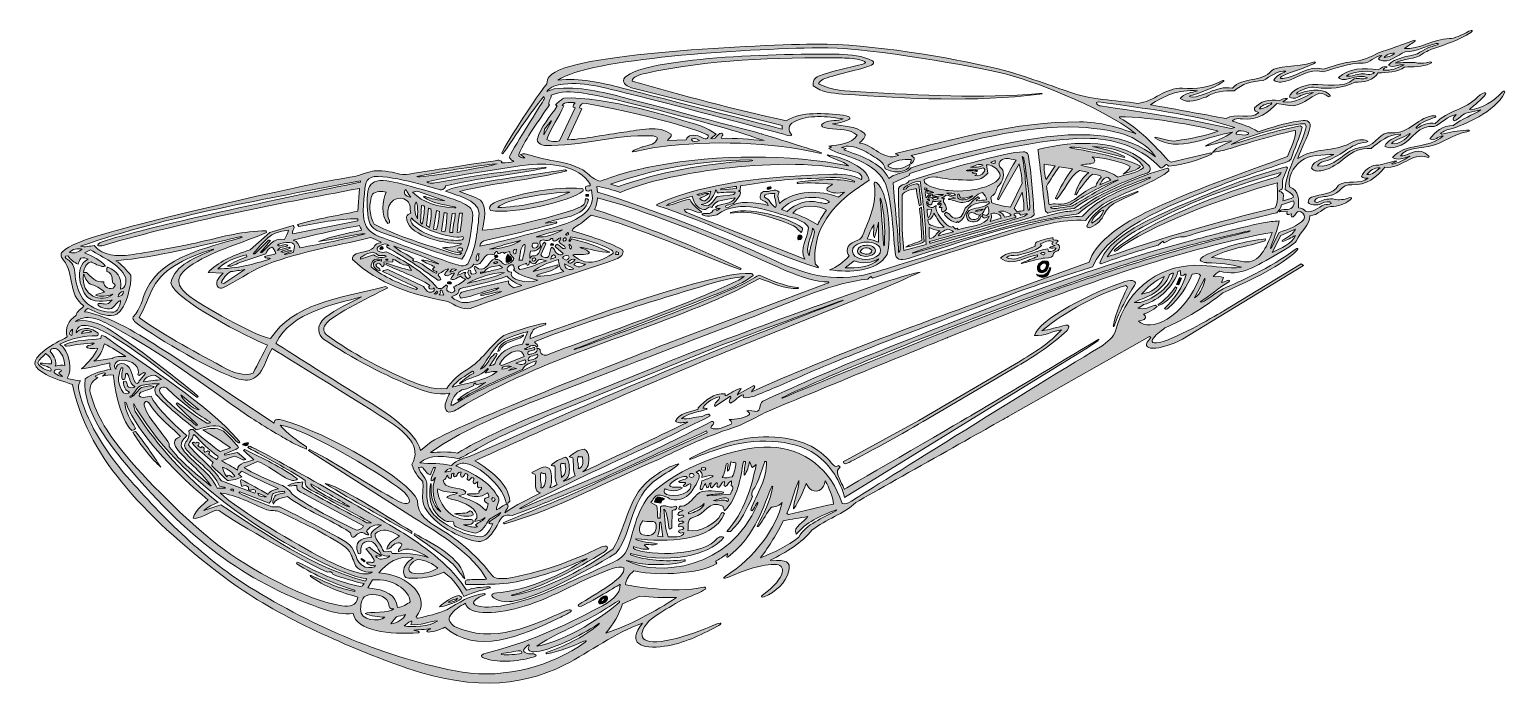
# Model space of a CAD drawing. Header units: inches. Extents: x 119 to 2936, y -1860 to -598.
import ezdxf

# ---------------------------------------------------------------- set-up
doc = ezdxf.new("R2010")
doc.units = ezdxf.units.IN
doc.header["$MEASUREMENT"] = 0
doc.layers.add('Layer 1', color=7, linetype='Continuous')

# ---------------------------------------------------------------- blocks, each defined once
blk = doc.blocks.new('block 2')
at = {"layer": 'Layer 1'}
h = blk.add_hatch(color=7, dxfattribs=at)
h.dxf.hatch_style = 2
edge = h.paths.add_edge_path()
edge.add_spline(control_points=[(2930.6, -717.3), (2914, -734.4), (2892, -749.9), (2867.5, -750.8), (2875.8, -744.4), (2882.7, -737.4), (2890.1, -731.1), (2907.5, -716.3), (2896.1, -714.2), (2883.7, -726.7), (2858.8, -751.8), (2827.7, -751.5), (2802.3, -777.3), (2789.2, -774.1), (2778.3, -780.9), (2767.9, -786.5), (2766.8, -787.1), (2765, -785.6), (2765.8, -784.8), (2775.6, -775.3), (2789.9, -769.5), (2801.9, -765.8), (2804.5, -765), (2803.9, -762.7), (2801.4, -762.7), (2771.2, -762.3), (2753, -798.9), (2718.7, -795.1), (2696.6, -791.6), (2691.6, -817.5), (2667.2, -822), (2653.5, -824.5), (2648.4, -824.3), (2635, -833.4), (2617.1, -845.4), (2601.9, -862.3), (2577.8, -858.1), (2578, -856.4), (2582.5, -851.1), (2591, -849.4), (2620.7, -843.4), (2640, -814.8), (2671.2, -812.9), (2673.3, -812.8), (2675.6, -811.6), (2672.1, -810.3), (2665.4, -808), (2653.3, -806.1), (2640, -815.2), (2609.6, -831.4), (2568.7, -824.1), (2540.3, -844.4), (2545.5, -824.2), (2559.6, -805), (2563.4, -782.9), (2565.3, -771.1), (2554, -770.8), (2541.3, -772.8), (2515.3, -776.8), (2489.6, -785.3), (2464.6, -793.2), (2449.1, -783.6), (2433.7, -778.8), (2415.3, -773.1), (2415, -770.9), (2421.9, -766.6), (2434.8, -768.8), (2462.2, -773.5), (2486.4, -754), (2500.2, -739), (2500.2, -739), (2524.4, -743.3), (2524.4, -743.3), (2543.3, -746.7), (2563.5, -726.4), (2581.3, -719.3), (2587.9, -719.5), (2592.8, -722.7), (2597.8, -726.2), (2599.6, -727.5), (2602.8, -725.7), (2601.7, -723.8), (2594.8, -713.1), (2567.5, -709.9), (2542.8, -720.3), (2537.4, -722.6), (2535.4, -720.9), (2540.4, -717.8), (2551.9, -710.5), (2563, -706.8), (2575.2, -708.6), (2601.1, -712.6), (2627, -709.8), (2649.1, -698.5), (2665.9, -699.6), (2684.7, -695), (2693.6, -680.8), (2709.5, -680.2), (2730.9, -679.4), (2743.9, -669.8), (2759.9, -668.8), (2777.2, -669.9), (2793, -663), (2798.3, -660.7), (2795.4, -658.8), (2790.1, -660.4), (2783.1, -662.5), (2776.4, -663.1), (2769.4, -662), (2755.3, -659.7), (2738.2, -661.5), (2725.7, -662.1), (2741.4, -652.4), (2763.5, -656.6), (2777.9, -644.4), (2779.2, -643.2), (2792.4, -636.6), (2797.8, -634.8), (2822.9, -626.1), (2848.4, -618.2), (2870.1, -603.8), (2875.6, -600.1), (2873.4, -598), (2866.8, -601.5), (2852.6, -608.8), (2838.3, -615.3), (2829.4, -615.5), (2798.9, -616.4), (2770.5, -636.7), (2743.8, -634.5), (2749.6, -629.5), (2756, -625.5), (2762.4, -621.6), (2765.4, -619.7), (2764.6, -617.2), (2760.6, -619), (2735.6, -629.8), (2698, -640), (2690, -644.4), (2671.6, -655.1), (2658.5, -657.8), (2638.6, -660.2), (2621.1, -662.7), (2605.8, -669.3), (2589.3, -673.9), (2559.1, -665.1), (2539, -688.7), (2511.7, -691.7), (2505.2, -692.4), (2504.7, -690.2), (2509.1, -687.6), (2528.3, -677.6), (2550.9, -673.4), (2569.8, -663.5), (2575.7, -660.4), (2575.1, -658.8), (2568.3, -660.9), (2538.9, -670.3), (2497.3, -667.4), (2489.8, -676.9), (2470.7, -699.9), (2434.7, -687.6), (2415.3, -710.3), (2398.9, -707.1), (2385.2, -711.8), (2371.8, -717.5), (2365, -720.5), (2336.8, -731.4), (2333, -725.1), (2354.2, -718.3), (2377, -711.3), (2395.2, -699.3), (2401.9, -694.9), (2399.9, -693.6), (2392.6, -697.4), (2371, -708.3), (2345.7, -712.3), (2320.2, -710.3), (2286.2, -708.4), (2266.2, -736.3), (2234.4, -739), (2191.5, -733.3), (2143.1, -731.9), (2102.7, -717.1), (2080.6, -709), (2012.7, -684.8), (1980.5, -676.3), (1905.5, -656.7), (1745.2, -628.4), (1641.6, -625.9), (1572.3, -624.3), (1191.7, -639.4), (1122.5, -679.2), (1113.9, -684.2), (1106.8, -691.2), (1106.8, -701.5), (1097.4, -712), (1039.9, -797.3), (1022.6, -829.6), (1019.1, -836.1), (1021, -837.9), (1026, -831.1), (1050.6, -793.9), (1096.1, -728.7), (1101.1, -726.2), (1102.7, -728.5), (1101.9, -730.7), (1100.6, -732.8), (1099.3, -734.9), (1055.9, -803.3), (1037.2, -836.4), (1032.5, -844.4), (1040, -847.4), (1043.9, -850.1), (1036.5, -852.6), (1030.4, -852.3), (1020, -852.3), (1023.2, -850.4), (1017.4, -847.4), (1015, -847.4), (1015, -847.4), (851.5, -872.5), (843.6, -874.1), (837.6, -875.3), (826.1, -874.9), (821.1, -872.9), (811.6, -869.2), (785.1, -867.1), (776.8, -867.8), (771.5, -868.2), (745.2, -877.7), (739.3, -878.6), (656.3, -890.7), (340.5, -962.5), (236.8, -996), (217.7, -1003.1), (197.7, -1008.3), (182.1, -1022.5), (176.4, -1027.7), (180.8, -1033.6), (184.3, -1038.3), (205.6, -1064.3), (191.3, -1103.7), (223.1, -1125.9), (218.7, -1131.1), (209.1, -1136.3), (208.2, -1143.7), (193.9, -1153.3), (186.2, -1168.6), (191, -1185), (178.3, -1192.2), (161.5, -1199.4), (149.3, -1209.3), (119.3, -1233.8), (126.5, -1242.8), (150.9, -1256.7), (166.2, -1265.5), (184.7, -1270), (201.5, -1275.8), (227.3, -1405.4), (329.3, -1521.1), (491.9, -1644.3), (580.8, -1711.6), (704.3, -1767.6), (816.4, -1809.3), (952.5, -1860), (1052.5, -1855.5), (1140.4, -1811.1), (1190.6, -1785.7), (1235.5, -1750), (1289, -1731.7), (1259.4, -1769.9), (1286.2, -1782), (1331.4, -1775.6), (1365.8, -1770.8), (1400.3, -1754.2), (1430.9, -1738.1), (1443.4, -1731.4), (1440.5, -1728.9), (1426.6, -1734.8), (1400.6, -1745.7), (1373.6, -1755.9), (1345.2, -1762.5), (1285.8, -1776.2), (1275.9, -1756.7), (1301.2, -1727.8), (1306.6, -1721.6), (1357.7, -1688.8), (1378.2, -1681.1), (1389, -1677.1), (1399.7, -1672.7), (1409.5, -1666.4), (1411.4, -1665.3), (1408.7, -1661.9), (1406.6, -1662.4), (1349.1, -1676.8), (1256.9, -1657.8), (1256.9, -1657.8), (1258.2, -1646.6), (1263, -1639.8), (1272.8, -1631.3), (1300.9, -1640.8), (1395.7, -1639.5), (1429.9, -1618.4), (1434.3, -1615.3), (1424.6, -1614), (1431.3, -1611.5), (1436.1, -1609.3), (1451.5, -1598.7), (1451.5, -1598.7), (1452.3, -1599.7), (1451.5, -1601.9), (1450.4, -1603.9), (1449.3, -1606), (1451, -1605.6), (1452.5, -1604.6), (1499.1, -1570.4), (1516.6, -1520.3), (1534.6, -1472.8), (1536.3, -1468.5), (1538.5, -1468.6), (1537.6, -1472.9), (1532.6, -1497.9), (1521.4, -1522.2), (1508.5, -1544.9), (1507.4, -1546.8), (1510.1, -1547.4), (1511.4, -1545.8), (1520.4, -1534), (1525.9, -1520.9), (1535.2, -1510), (1535.2, -1510), (1548.2, -1509.8), (1555.8, -1501.3), (1546.2, -1547.4), (1502.9, -1607.4), (1448, -1641.7), (1441.5, -1645.7), (1444, -1647.2), (1451.5, -1644.2), (1480.1, -1632.7), (1508.4, -1620), (1541.2, -1619.2), (1563.6, -1618.6), (1565.4, -1643.6), (1518.2, -1678), (1514.2, -1680.9), (1516.7, -1683.3), (1521.6, -1681.1), (1543.6, -1671.5), (1562.8, -1655), (1568.5, -1631.5), (1572.8, -1614), (1563.5, -1610.4), (1535.6, -1612.3), (1533.8, -1612.5), (1533.1, -1611.4), (1534.4, -1610.7), (1562.6, -1596.9), (1593.3, -1577.8), (1613.1, -1553.5), (1639.4, -1533.6), (1673.5, -1522.4), (1696.3, -1501.3), (1771.7, -1458.1), (1987, -1337.1), (1987, -1337.1), (1987, -1337.1), (2256.7, -1184.4), (2256.7, -1184.4), (2256.7, -1184.4), (2259.8, -1186.1), (2259.8, -1186.1), (2232.1, -1214.1), (2277.2, -1211.7), (2320.2, -1189.1), (2320.2, -1189.1), (2550.7, -1048.7), (2550.7, -1048.7), (2550.7, -1048.7), (2546.7, -1045.5), (2546.7, -1045.5), (2546.7, -1045.5), (2398.9, -1135), (2398.9, -1135), (2398.9, -1135), (2323.7, -1180.6), (2284.7, -1193), (2259.5, -1201), (2259.7, -1193.6), (2264.6, -1187.2), (2270.9, -1178.9), (2281.7, -1171.2), (2286.1, -1167.8), (2327.1, -1149.5), (2362.2, -1128.7), (2397.2, -1100.5), (2455.8, -1074.1), (2508.7, -1048.7), (2538.2, -1020.2), (2542.3, -1016.2), (2539.7, -1014.2), (2535, -1017.8), (2490, -1052.3), (2420.2, -1083.8), (2405.5, -1089.3), (2385.6, -1096.6), (2359.4, -1122.8), (2353.6, -1118.2), (2371.7, -1106.3), (2389.9, -1091.4), (2408.3, -1079.6), (2411.9, -1077.4), (2409.3, -1075.9), (2405.1, -1077.5), (2401.6, -1079), (2398, -1080.3), (2394.6, -1080.8), (2394.6, -1080.8), (2398.1, -1071.7), (2398.1, -1071.7), (2393.4, -1067.9), (2385.1, -1070.6), (2378.8, -1069.8), (2381.6, -1066), (2386.7, -1061.6), (2391.5, -1059.1), (2410, -1065.2), (2429.2, -1062.9), (2446.6, -1055.8), (2459.1, -1050.7), (2533.2, -1010.7), (2537, -1001.9), (2545.3, -982.5), (2563.5, -972), (2563.2, -953.5), (2579.4, -953.3), (2587.3, -937.6), (2602.9, -936), (2617.3, -935.6), (2628.9, -931.4), (2639.9, -923.3), (2644.5, -919.9), (2643.7, -917.3), (2637.4, -919.6), (2628.7, -922.9), (2617.9, -924.2), (2609.4, -922), (2600.5, -920.4), (2590.2, -922.4), (2581.9, -926.6), (2578.3, -928.5), (2573, -928.9), (2572.1, -925.1), (2577.8, -916.3), (2588.3, -917.7), (2597.5, -916.3), (2627.4, -909.6), (2620.4, -893), (2643.3, -894.4), (2670.1, -896.1), (2692, -879.7), (2706.3, -861), (2737.4, -864.5), (2758, -832.1), (2787.1, -841.8), (2790.2, -842.8), (2792, -841.3), (2789.3, -838.9), (2785.3, -835.4), (2780.8, -832.3), (2775.9, -831.1), (2761.6, -827.3), (2748.9, -840.3), (2735.8, -839.5), (2748.6, -820.9), (2776.2, -826.3), (2796.6, -819.7), (2814.1, -815), (2839, -797.9), (2862.7, -793.1), (2870, -791.6), (2869.6, -789.4), (2862.2, -790), (2845.8, -791.2), (2830, -794), (2815, -798.1), (2815, -798.1), (2812.5, -795.9), (2812.5, -795.9), (2818.6, -791.7), (2825.5, -789.4), (2832.6, -787.5), (2855.2, -781.5), (2917.4, -754.9), (2934.7, -719.1), (2936.4, -715.6), (2933.9, -714), (2930.6, -717.3)], knot_values=[0, 0, 0, 0, 1, 1, 1, 2, 2, 2, 3, 3, 3, 4, 4, 4, 5, 5, 5, 6, 6, 6, 7, 7, 7, 8, 8, 8, 9, 9, 9, 10, 10, 10, 11, 11, 11, 12, 12, 12, 13, 13, 13, 14, 14, 14, 15, 15, 15, 16, 16, 16, 17, 17, 17, 18, 18, 18, 19, 19, 19, 20, 20, 20, 21, 21, 21, 22, 22, 22, 23, 23, 23, 24, 24, 24, 25, 25, 25, 26, 26, 26, 27, 27, 27, 28, 28, 28, 29, 29, 29, 30, 30, 30, 31, 31, 31, 32, 32, 32, 33, 33, 33, 34, 34, 34, 35, 35, 35, 36, 36, 36, 37, 37, 37, 38, 38, 38, 39, 39, 39, 40, 40, 40, 41, 41, 41, 42, 42, 42, 43, 43, 43, 44, 44, 44, 45, 45, 45, 46, 46, 46, 47, 47, 47, 48, 48, 48, 49, 49, 49, 50, 50, 50, 51, 51, 51, 52, 52, 52, 53, 53, 53, 54, 54, 54, 55, 55, 55, 56, 56, 56, 57, 57, 57, 58, 58, 58, 59, 59, 59, 60, 60, 60, 61, 61, 61, 62, 62, 62, 63, 63, 63, 64, 64, 64, 65, 65, 65, 66, 66, 66, 67, 67, 67, 68, 68, 68, 69, 69, 69, 70, 70, 70, 71, 71, 71, 72, 72, 72, 73, 73, 73, 74, 74, 74, 75, 75, 75, 76, 76, 76, 77, 77, 77, 78, 78, 78, 79, 79, 79, 80, 80, 80, 81, 81, 81, 82, 82, 82, 83, 83, 83, 84, 84, 84, 85, 85, 85, 86, 86, 86, 87, 87, 87, 88, 88, 88, 89, 89, 89, 90, 90, 90, 91, 91, 91, 92, 92, 92, 93, 93, 93, 94, 94, 94, 95, 95, 95, 96, 96, 96, 97, 97, 97, 98, 98, 98, 99, 99, 99, 100, 100, 100, 101, 101, 101, 102, 102, 102, 103, 103, 103, 104, 104, 104, 105, 105, 105, 106, 106, 106, 107, 107, 107, 108, 108, 108, 109, 109, 109, 110, 110, 110, 111, 111, 111, 112, 112, 112, 113, 113, 113, 114, 114, 114, 115, 115, 115, 116, 116, 116, 117, 117, 117, 118, 118, 118, 119, 119, 119, 120, 120, 120, 121, 121, 121, 122, 122, 122, 123, 123, 123, 124, 124, 124, 125, 125, 125, 126, 126, 126, 127, 127, 127, 128, 128, 128, 129, 129, 129, 130, 130, 130, 131, 131, 131, 132, 132, 132, 133, 133, 133, 134, 134, 134, 135, 135, 135, 136, 136, 136, 137, 137, 137, 138, 138, 138, 139, 139, 139, 140, 140, 140, 141, 141, 141, 142, 142, 142, 143, 143, 143, 144, 144, 144, 145, 145, 145, 146, 146, 146, 147, 147, 147, 148, 148, 148, 149, 149, 149, 150, 150, 150, 151, 151, 151, 152, 152, 152, 153, 153, 153, 154, 154, 154, 155, 155, 155, 156, 156, 156, 157, 157, 157, 158, 158, 158, 159, 159, 159, 160, 160, 160, 161, 161, 161, 162, 162, 162, 163, 163, 163, 164, 164, 164, 165, 165, 165, 166, 166, 166, 166], degree=3, periodic=1)
edge = h.paths.add_edge_path()
edge.add_spline(control_points=[(2753.8, -798.3), (2745.7, -807.5), (2732.8, -818.5), (2718.7, -815.6), (2727.8, -807.3), (2741.9, -804.3), (2752.4, -797.4), (2754.7, -795.8), (2755.7, -796.1), (2753.8, -798.3)], knot_values=[0, 0, 0, 0, 1, 1, 1, 2, 2, 2, 3, 3, 3, 3], degree=3, periodic=1)
edge = h.paths.add_edge_path()
edge.add_spline(control_points=[(2427, -791.3), (2434.3, -790.8), (2440.1, -792.7), (2446.2, -795.1), (2447.1, -799), (2442, -798.7), (2439.5, -800), (2439.5, -800), (2422.3, -798.1), (2422.3, -798.1), (2421.1, -795.4), (2425.1, -793), (2427, -791.3)], knot_values=[0, 0, 0, 0, 1, 1, 1, 2, 2, 2, 3, 3, 3, 4, 4, 4, 4], degree=3, periodic=1)
edge = h.paths.add_edge_path()
edge.add_spline(control_points=[(2488.7, -741), (2482, -745.1), (2475.6, -749.2), (2466.9, -749.7), (2470.5, -742.7), (2478.8, -740.1), (2487.6, -738.5), (2491.1, -737.3), (2491.1, -739.9), (2488.7, -741)], knot_values=[0, 0, 0, 0, 1, 1, 1, 2, 2, 2, 3, 3, 3, 3], degree=3, periodic=1)
edge = h.paths.add_edge_path()
edge.add_spline(control_points=[(2660.2, -682.6), (2651.8, -683.1), (2642.5, -689.3), (2632.9, -686.8), (2641.9, -679.6), (2669.4, -674.7), (2686.6, -679.9), (2679.4, -687), (2669.4, -682.1), (2660.2, -682.6)], knot_values=[0, 0, 0, 0, 1, 1, 1, 2, 2, 2, 3, 3, 3, 3], degree=3, periodic=1)
edge = h.paths.add_edge_path()
edge.add_spline(control_points=[(2724.4, -643.3), (2723.8, -645.7), (2712.9, -651.7), (2705, -651.2), (2707.6, -646.8), (2717.7, -642.7), (2724.4, -643.3)], knot_values=[0, 0, 0, 0, 1, 1, 1, 2, 2, 2, 2], degree=3, periodic=1)
edge = h.paths.add_edge_path()
edge.add_spline(control_points=[(2348.9, -715.2), (2337.1, -718.2), (2322.5, -719.9), (2315.8, -730), (2330.7, -740.9), (2350.1, -731.1), (2365.1, -727), (2380, -716.9), (2399.7, -713.6), (2418.8, -715.2), (2433.8, -701.5), (2452.8, -696.9), (2473.8, -695.5), (2487.5, -688.1), (2502.5, -675.5), (2517.4, -677.7), (2509.8, -681.8), (2498.6, -685.9), (2494.5, -694.7), (2499.9, -699.9), (2508.2, -698.8), (2517.4, -696.6), (2540.9, -690.6), (2561, -671.4), (2588.3, -678.8), (2613.4, -672.3), (2636.3, -661.3), (2665, -662.1), (2677.4, -662.6), (2686.6, -648.2), (2700.5, -647.4), (2697.7, -649.8), (2690.9, -654), (2695.8, -656.1), (2714.2, -664.1), (2729.2, -646.8), (2745.1, -640.5), (2767.7, -641.2), (2784.1, -628.8), (2804.4, -624.8), (2809.1, -623.8), (2810.4, -626), (2806.1, -627.2), (2792.7, -631), (2781.2, -635.4), (2768.4, -644.5), (2750.1, -649.5), (2725.3, -652), (2712.9, -666), (2725, -672.5), (2730.7, -663.9), (2743.1, -665.3), (2728.3, -672.9), (2719.7, -676.1), (2702.8, -675.8), (2702.8, -672.3), (2708.2, -671.2), (2710.7, -669), (2704.4, -666.5), (2699.3, -672.8), (2693.6, -675), (2666.9, -670.6), (2636, -671.7), (2617.9, -689.8), (2624.2, -695.7), (2631.6, -693.9), (2639.4, -691.5), (2650.6, -687.9), (2665, -685), (2672.9, -690.6), (2663.4, -694.4), (2657.9, -689.8), (2647.8, -692.5), (2624.9, -711.8), (2594.7, -701.5), (2567.8, -702.8), (2550.8, -703.6), (2525.3, -715.2), (2524.1, -727), (2527.6, -730.3), (2534.9, -729.4), (2539, -728.1), (2548.2, -722.3), (2558.4, -719.3), (2569.9, -718.2), (2552.7, -727), (2534.3, -739.6), (2511.7, -736), (2511.7, -736), (2520.6, -730), (2520.6, -730), (2515.2, -728.4), (2509.4, -731.6), (2504.7, -734.1), (2486.2, -729.7), (2467.8, -735.7), (2457.6, -747.8), (2454.7, -753.5), (2462.1, -754.9), (2465.9, -756.5), (2450.9, -772.1), (2420.5, -755.6), (2403.1, -768.2), (2369, -761.4), (2258.6, -741.8), (2258.6, -741.8), (2284, -725.3), (2311.9, -711.6), (2348.9, -715.2)], knot_values=[0, 0, 0, 0, 1, 1, 1, 2, 2, 2, 3, 3, 3, 4, 4, 4, 5, 5, 5, 6, 6, 6, 7, 7, 7, 8, 8, 8, 9, 9, 9, 10, 10, 10, 11, 11, 11, 12, 12, 12, 13, 13, 13, 14, 14, 14, 15, 15, 15, 16, 16, 16, 17, 17, 17, 18, 18, 18, 19, 19, 19, 20, 20, 20, 21, 21, 21, 22, 22, 22, 23, 23, 23, 24, 24, 24, 25, 25, 25, 26, 26, 26, 27, 27, 27, 28, 28, 28, 29, 29, 29, 30, 30, 30, 31, 31, 31, 32, 32, 32, 33, 33, 33, 34, 34, 34, 35, 35, 35, 36, 36, 36, 36], degree=3, periodic=1)
edge = h.paths.add_edge_path()
edge.add_spline(control_points=[(2160, -736), (2248.4, -749.4), (2338.4, -758.5), (2420.1, -785.3), (2420.1, -785.3), (2413.1, -787.2), (2413.1, -787.2), (2332, -768.3), (2247.4, -756.8), (2163.5, -743.9), (2159.7, -743.7), (2149.8, -736.8), (2160, -736)], knot_values=[0, 0, 0, 0, 1, 1, 1, 2, 2, 2, 3, 3, 3, 4, 4, 4, 4], degree=3, periodic=1)
edge = h.paths.add_edge_path()
edge.add_spline(control_points=[(2414.4, -810.7), (2401.4, -816.7), (2386.1, -821.9), (2377.5, -832.6), (2391.3, -830.9), (2404.8, -827.2), (2418.4, -822.9), (2433, -818.3), (2514.6, -793.8), (2535.5, -791), (2536.5, -808.2), (2525.7, -823.8), (2520.6, -840.3), (2429.4, -874.2), (2336.7, -905.1), (2249.6, -947.6), (2193.4, -975), (2151.9, -1008.1), (2141.8, -1042.2), (2141.8, -1042.2), (1965.4, -1106.2), (1965.4, -1106.2), (1807.7, -1163.4), (1650.3, -1221.7), (1497.3, -1289.5), (1497.6, -1285.2), (1507.5, -1281.6), (1501.8, -1277.8), (1501.8, -1277.8), (1469.9, -1295.5), (1469.9, -1295.5), (1469.9, -1295.5), (1477.9, -1283.5), (1477.9, -1283.5), (1467.1, -1283.8), (1457.9, -1293.9), (1447, -1297.5), (1447, -1297.5), (1447, -1293.4), (1447, -1293.4), (1426.1, -1291.5), (1408.3, -1306.5), (1395.6, -1320.2), (1395.6, -1320.2), (1395.6, -1322.9), (1395.6, -1322.9), (1380, -1328.6), (1359.3, -1330), (1352, -1345.6), (1358, -1350.8), (1368.5, -1348.3), (1375.8, -1347.5), (1310, -1379.6), (1243.5, -1410.6), (1177, -1441.9), (1175.5, -1442.6), (1175, -1442.5), (1176.3, -1441.5), (1179.3, -1439.4), (1182.1, -1436.7), (1183.9, -1433.7), (1187.9, -1426.5), (1189.4, -1404.1), (1178, -1399), (1166.9, -1400.6), (1157, -1407.2), (1149.4, -1413.7), (1149.4, -1413.7), (1156.1, -1415.7), (1156.1, -1415.7), (1158.6, -1426.3), (1155.5, -1439.7), (1160.9, -1450.1), (1153.9, -1453.1), (1146.8, -1458.2), (1139.6, -1460.1), (1138.3, -1460.5), (1137.6, -1459.9), (1138.5, -1459.4), (1146.1, -1455.4), (1148.5, -1450.5), (1149.2, -1445.5), (1150.2, -1438.3), (1150, -1417.1), (1142.4, -1414.6), (1132.6, -1418.4), (1120.8, -1422.2), (1115.1, -1430.4), (1117.1, -1430.8), (1119.6, -1431.2), (1121.7, -1431.2), (1124.9, -1442.8), (1119.8, -1456.7), (1126.5, -1466.8), (1122.6, -1468.3), (1118.3, -1472.8), (1112.5, -1472.8), (1113.7, -1470.3), (1114.5, -1468), (1114.9, -1465.8), (1116.7, -1457.6), (1115.9, -1442.3), (1111.6, -1436.2), (1100.8, -1428), (1090.3, -1438.6), (1080.7, -1442.2), (1074.2, -1443.8), (1081.1, -1446.6), (1083.9, -1447.1), (1084.8, -1448.5), (1085.2, -1450.5), (1085.2, -1452.8), (1085.4, -1464.2), (1082.3, -1481.1), (1094.4, -1482.7), (1072.4, -1494.5), (1047.7, -1505.1), (1026.7, -1521), (1026.7, -1515), (1037.8, -1508.4), (1030.2, -1504.3), (1023.2, -1506.2), (1017.5, -1511.7), (1010.8, -1515), (1009.9, -1511.1), (1012.2, -1506.6), (1013.7, -1501.9), (1015.5, -1496.7), (1016.3, -1491.3), (1010.8, -1486.5), (997.7, -1463.5), (970.1, -1447.1), (932.9, -1431.2), (941, -1424.9), (949.1, -1425.3), (957.5, -1427.8), (983.7, -1435.6), (1025.1, -1474.5), (1029.2, -1502.4), (1032.4, -1503.5), (1035.3, -1500.2), (1035.9, -1498.3), (1033.7, -1464.9), (999, -1440), (969.4, -1421.4), (1127.2, -1349.2), (1286.8, -1281), (1447, -1213.8), (1447, -1213.8), (1687.5, -1117.1), (1687.5, -1117.1), (1732, -1099.9), (1775.9, -1081.3), (1819.1, -1061.1), (1793, -1067), (1767.1, -1075.2), (1741.2, -1083.8), (1696.7, -1098.6), (1423.5, -1195.8), (1311.9, -1243.3), (1311.9, -1243.3), (1072.5, -1339.9), (1072.5, -1339.9), (1024.7, -1360.3), (979.9, -1380.6), (936.4, -1406.6), (920.8, -1403.6), (900.1, -1404.4), (884.9, -1405.8), (941.3, -1361.3), (1086, -1306.3), (1086, -1306.3), (1086, -1306.3), (1239.7, -1247.1), (1239.7, -1247.1), (1239.7, -1247.1), (1486.9, -1151.8), (1502.4, -1145.7), (1586.1, -1112.6), (1653.8, -1081), (1719.2, -1074.8), (1719.2, -1074.8), (1725, -1069.8), (1725, -1069.8), (1725, -1069.8), (1728.4, -1072.8), (1728.4, -1072.8), (1840.7, -1035.9), (1951.7, -996), (2068.4, -968.3), (2089.1, -963.4), (2112.9, -961.5), (2134.9, -962.6), (2172.7, -911.7), (2245.2, -906.2), (2294.1, -867.9), (2294.5, -866), (2293.9, -864.3), (2291.6, -863), (2247, -874.6), (2203.8, -893.9), (2160.2, -915.9), (2151.8, -920.1), (2128.4, -937.2), (2124.4, -939.5), (2116.5, -944), (2106.8, -944.9), (2097.2, -945.8), (2072.6, -948.2), (1900, -998.6), (1807.8, -1024.2), (1803.8, -1025.3), (1803.2, -1024.9), (1806.7, -1023.7), (1880.1, -998), (1956.6, -977.4), (2031.8, -956.6), (2031.8, -956.6), (2036.6, -951.6), (2036.6, -951.6), (2034.4, -913), (2032.1, -874.4), (2025.2, -837.5), (2024, -832.8), (2020.5, -831.3), (2016, -831.4), (1983.8, -832.1), (1864.2, -866.4), (1798.4, -886.8), (1794.3, -895), (1781.6, -892), (1777.8, -901.5), (1777.1, -936.6), (1781.2, -1013.4), (1781.3, -1017.4), (1781.3, -1019.9), (1780.5, -1022.1), (1777.8, -1023.6), (1777, -978.8), (1770.8, -938.8), (1767.6, -890.6), (1767.6, -890.6), (1798.4, -876.9), (1798.4, -876.9), (1798.4, -876.9), (1799.4, -872.8), (1799.4, -872.8), (1946.7, -824.6), (2084.7, -803.8), (2143.9, -805.8), (2196.1, -807.6), (2243.8, -825.6), (2277.9, -862.1), (2285.6, -863.2), (2286.8, -850.1), (2294.1, -859.2), (2323.4, -855.3), (2351.1, -847.6), (2376.5, -835.3), (2376.5, -835.3), (2374.3, -833.4), (2374.3, -833.4), (2374.3, -833.4), (2298.3, -851), (2298.3, -851), (2298.3, -851), (2292.9, -848.2), (2292.9, -848.2), (2266.5, -819.5), (2237.2, -787.2), (2200, -766.4), (2200, -766.4), (2200, -764.5), (2200, -764.5), (2257.4, -763.7), (2373.8, -786.6), (2388, -792.1), (2363.5, -801.2), (2335.2, -806.1), (2307.8, -810.7), (2296.6, -812.3), (2281.3, -806.1), (2268.3, -803.4), (2267.7, -803.3), (2266.6, -804.6), (2267.1, -804.9), (2313.2, -834.6), (2367.8, -801.3), (2415.3, -794), (2400.4, -805.8), (2379.7, -810.7), (2363.8, -820.6), (2379.4, -817.6), (2397.5, -811), (2414.4, -810.7)], knot_values=[0, 0, 0, 0, 1, 1, 1, 2, 2, 2, 3, 3, 3, 4, 4, 4, 5, 5, 5, 6, 6, 6, 7, 7, 7, 8, 8, 8, 9, 9, 9, 10, 10, 10, 11, 11, 11, 12, 12, 12, 13, 13, 13, 14, 14, 14, 15, 15, 15, 16, 16, 16, 17, 17, 17, 18, 18, 18, 19, 19, 19, 20, 20, 20, 21, 21, 21, 22, 22, 22, 23, 23, 23, 24, 24, 24, 25, 25, 25, 26, 26, 26, 27, 27, 27, 28, 28, 28, 29, 29, 29, 30, 30, 30, 31, 31, 31, 32, 32, 32, 33, 33, 33, 34, 34, 34, 35, 35, 35, 36, 36, 36, 37, 37, 37, 38, 38, 38, 39, 39, 39, 40, 40, 40, 41, 41, 41, 42, 42, 42, 43, 43, 43, 44, 44, 44, 45, 45, 45, 46, 46, 46, 47, 47, 47, 48, 48, 48, 49, 49, 49, 50, 50, 50, 51, 51, 51, 52, 52, 52, 53, 53, 53, 54, 54, 54, 55, 55, 55, 56, 56, 56, 57, 57, 57, 58, 58, 58, 59, 59, 59, 60, 60, 60, 61, 61, 61, 62, 62, 62, 63, 63, 63, 64, 64, 64, 65, 65, 65, 66, 66, 66, 67, 67, 67, 68, 68, 68, 69, 69, 69, 70, 70, 70, 71, 71, 71, 72, 72, 72, 73, 73, 73, 74, 74, 74, 75, 75, 75, 76, 76, 76, 77, 77, 77, 78, 78, 78, 79, 79, 79, 80, 80, 80, 81, 81, 81, 82, 82, 82, 83, 83, 83, 84, 84, 84, 85, 85, 85, 86, 86, 86, 87, 87, 87, 88, 88, 88, 89, 89, 89, 90, 90, 90, 91, 91, 91, 92, 92, 92, 93, 93, 93, 94, 94, 94, 95, 95, 95, 96, 96, 96, 97, 97, 97, 98, 98, 98, 98], degree=3, periodic=1)
edge = h.paths.add_edge_path()
edge.add_spline(control_points=[(1166.6, -1412.6), (1169.1, -1414.3), (1171.4, -1414.6), (1174.5, -1413.7), (1175.5, -1420), (1177.7, -1432.1), (1168.8, -1436.2), (1168.8, -1436.2), (1166.6, -1436.2), (1166.6, -1436.2), (1168.2, -1428), (1163.1, -1420.6), (1166.6, -1412.6)], knot_values=[0, 0, 0, 0, 1, 1, 1, 2, 2, 2, 3, 3, 3, 4, 4, 4, 4], degree=3, periodic=1)
edge = h.paths.add_edge_path()
edge.add_spline(control_points=[(1134.5, -1453.1), (1134.5, -1453.1), (1132.7, -1429.6), (1132.7, -1429.6), (1132.7, -1429.6), (1133.8, -1425.7), (1133.8, -1425.7), (1135.9, -1427.2), (1138.8, -1426.8), (1141.4, -1426.1), (1142.7, -1434), (1145.3, -1446.8), (1134.5, -1453.1)], knot_values=[0, 0, 0, 0, 1, 1, 1, 2, 2, 2, 3, 3, 3, 4, 4, 4, 4], degree=3, periodic=1)
edge = h.paths.add_edge_path()
edge.add_spline(control_points=[(1095.8, -1444), (1098.3, -1445.7), (1100.6, -1445.9), (1103.8, -1445.1), (1104.7, -1451.4), (1106.5, -1468.9), (1097.6, -1473), (1097.6, -1473), (1095.4, -1473), (1095.4, -1473), (1096.9, -1464.8), (1092.3, -1452), (1095.8, -1444)], knot_values=[0, 0, 0, 0, 1, 1, 1, 2, 2, 2, 3, 3, 3, 4, 4, 4, 4], degree=3, periodic=1)
edge = h.paths.add_edge_path()
edge.add_spline(control_points=[(1003.8, -1541.8), (998.7, -1551.1), (991.6, -1566.9), (980.9, -1566.4), (947, -1565.2), (905.4, -1540.1), (890.9, -1524.3), (877.1, -1509.2), (876.8, -1488.8), (877.9, -1469.8), (879, -1453.6), (864.8, -1447.1), (862, -1434.3), (862, -1434.3), (869.6, -1433.2), (870.2, -1434.2), (871.1, -1435.8), (879.1, -1448.5), (884.9, -1448.2), (885.2, -1443), (888.7, -1438.9), (890.6, -1434.3), (890.6, -1434.3), (894.1, -1434.3), (894.1, -1434.3), (891.5, -1443.6), (885.3, -1451), (886.2, -1460), (891.9, -1458.9), (889.9, -1455.6), (894.1, -1453.1), (884.9, -1474.8), (889.9, -1500.7), (904.3, -1519.1), (885.1, -1505.1), (886, -1484.3), (886.1, -1465.7), (886.1, -1465.7), (884.9, -1465.7), (884.9, -1465.7), (879.8, -1496), (885.7, -1517.8), (909.5, -1534), (913.9, -1536.9), (918.5, -1538.6), (923.6, -1536.9), (932.2, -1536.3), (927.1, -1541.8), (930.7, -1545.6), (934.8, -1550.1), (964.8, -1559.7), (970.7, -1559.3), (984.4, -1556.8), (990.7, -1542.6), (997.1, -1532.8), (997.1, -1532.8), (1018.7, -1519.9), (1018.7, -1519.9), (1015.2, -1528.9), (1001.9, -1531.7), (995.8, -1539.6), (997.4, -1542.9), (1000.9, -1541.3), (1003.8, -1541.8)], knot_values=[0, 0, 0, 0, 1, 1, 1, 2, 2, 2, 3, 3, 3, 4, 4, 4, 5, 5, 5, 6, 6, 6, 7, 7, 7, 8, 8, 8, 9, 9, 9, 10, 10, 10, 11, 11, 11, 12, 12, 12, 13, 13, 13, 14, 14, 14, 15, 15, 15, 16, 16, 16, 17, 17, 17, 18, 18, 18, 19, 19, 19, 20, 20, 20, 21, 21, 21, 21], degree=3, periodic=1)
edge = h.paths.add_edge_path()
edge.add_spline(control_points=[(943.4, -1452), (951.6, -1454.8), (946.9, -1441.7), (954.8, -1447.1), (958.6, -1450.9), (950.4, -1456.2), (958, -1458.9), (958, -1458.9), (963.7, -1453.1), (963.7, -1453.1), (972.3, -1455.3), (961.8, -1462.2), (968.5, -1465.7), (968.5, -1465.7), (975.2, -1461.9), (975.2, -1461.9), (974.8, -1465.2), (972.3, -1470.4), (976.4, -1472.8), (976.4, -1472.8), (982.2, -1471.7), (982.2, -1471.7), (983.8, -1476.4), (974.2, -1478.3), (977.7, -1482.7), (969.8, -1486.5), (963.1, -1483), (954.8, -1485.4), (961.2, -1490.3), (973.9, -1490.1), (983.4, -1488.5), (983.4, -1488.5), (993.6, -1482.7), (993.6, -1482.7), (994.6, -1485.4), (996.8, -1487.3), (995.8, -1490.3), (993.3, -1492), (989.8, -1491.4), (987.9, -1494.5), (985.3, -1499.1), (992.6, -1502.1), (994.9, -1503.2), (993.3, -1506.5), (993.3, -1512.5), (990.1, -1516.1), (976.8, -1501.3), (956.1, -1495), (938.6, -1488.5), (943.4, -1485.7), (951.9, -1487.3), (952.3, -1480.5), (939.5, -1469.6), (909.3, -1476.9), (909, -1458.1), (914.7, -1458.6), (913.5, -1451.8), (917, -1449.1), (918.6, -1450.4), (917.9, -1455.6), (922.7, -1455.1), (928.1, -1453.1), (921.1, -1444.9), (928.4, -1445.2), (932.2, -1446.6), (924.9, -1450.4), (930.7, -1452), (938.3, -1451.2), (933.8, -1440.8), (943.4, -1443.3), (941.8, -1445.8), (941.1, -1449.6), (943.4, -1452)], knot_values=[0, 0, 0, 0, 1, 1, 1, 2, 2, 2, 3, 3, 3, 4, 4, 4, 5, 5, 5, 6, 6, 6, 7, 7, 7, 8, 8, 8, 9, 9, 9, 10, 10, 10, 11, 11, 11, 12, 12, 12, 13, 13, 13, 14, 14, 14, 15, 15, 15, 16, 16, 16, 17, 17, 17, 18, 18, 18, 19, 19, 19, 20, 20, 20, 21, 21, 21, 22, 22, 22, 23, 23, 23, 24, 24, 24, 24], degree=3, periodic=1)
edge = h.paths.add_edge_path()
edge.add_spline(control_points=[(974.2, -1547.5), (965.3, -1549.4), (956.1, -1546.2), (947.8, -1543.7), (952.9, -1544.5), (967.5, -1543.4), (966.3, -1536.9), (966.3, -1536.9), (966.1, -1532.6), (958.2, -1533.2), (912.9, -1536.6), (895.3, -1485.5), (898.5, -1474.8), (909.3, -1481.9), (923.3, -1481.3), (936.4, -1482.7), (931.3, -1487.1), (920.5, -1485.4), (915.7, -1491.4), (919.5, -1493.9), (924.6, -1495.1), (929.8, -1496.2), (948.7, -1500.3), (977.6, -1513.5), (972.9, -1530.8), (970.1, -1532.9), (969.4, -1537.5), (969.4, -1537.5), (977.6, -1535.4), (982.2, -1534.4), (989.2, -1529.7), (986.6, -1535.5), (976.4, -1538), (970.7, -1543.7), (970.7, -1543.7), (974.2, -1547.5), (974.2, -1547.5)], knot_values=[0, 0, 0, 0, 1, 1, 1, 2, 2, 2, 3, 3, 3, 4, 4, 4, 5, 5, 5, 6, 6, 6, 7, 7, 7, 8, 8, 8, 9, 9, 9, 10, 10, 10, 11, 11, 11, 12, 12, 12, 12], degree=3, periodic=1)
edge = h.paths.add_edge_path()
edge.add_spline(control_points=[(912.2, -1443.3), (914.4, -1439.5), (918.9, -1436.2), (923.6, -1436.2), (923.6, -1436.2), (924.9, -1437.3), (924.9, -1437.3), (924.9, -1437.3), (922.7, -1441.1), (922.7, -1441.1), (922.7, -1441.1), (912.2, -1443.3), (912.2, -1443.3)], knot_values=[0, 0, 0, 0, 1, 1, 1, 2, 2, 2, 3, 3, 3, 4, 4, 4, 4], degree=3, periodic=1)
edge = h.paths.add_edge_path()
edge.add_spline(control_points=[(924.9, -1430.4), (904.6, -1425.8), (884.5, -1427.1), (864.2, -1425.5), (881.1, -1408.3), (916, -1412.6), (938.6, -1417.6), (960, -1406.9), (999.4, -1383.6), (1020.5, -1373.9), (1061.5, -1355), (1103.1, -1337.5), (1144.6, -1320.2), (1144.6, -1320.2), (1442.7, -1199.7), (1442.7, -1199.7), (1442.7, -1199.7), (1598.2, -1141.4), (1657.9, -1119.8), (1676.8, -1112.9), (1677.6, -1113.4), (1659.1, -1120.4), (1423.7, -1210.2), (1192.5, -1308.3), (963.7, -1411.5), (949.7, -1415.9), (934.1, -1420), (924.9, -1430.4)], knot_values=[0, 0, 0, 0, 1, 1, 1, 2, 2, 2, 3, 3, 3, 4, 4, 4, 5, 5, 5, 6, 6, 6, 7, 7, 7, 8, 8, 8, 9, 9, 9, 9], degree=3, periodic=1)
edge = h.paths.add_edge_path()
edge.add_spline(control_points=[(1003.4, -1491.7), (1005.6, -1491.4), (1008.1, -1493.7), (1007.8, -1495.1), (1007.5, -1496.4), (1007, -1498.6), (1005.1, -1499.4), (1001.9, -1499.9), (999.3, -1493), (1003.4, -1491.7)], knot_values=[0, 0, 0, 0, 1, 1, 1, 2, 2, 2, 3, 3, 3, 3], degree=3, periodic=1)
edge = h.paths.add_edge_path()
edge.add_spline(control_points=[(1816.5, -894.4), (1816.5, -894.4), (1813.3, -892.5), (1813.3, -892.5), (1809.8, -893.4), (1795.6, -895.3), (1792.7, -902.4), (1792.7, -902.4), (1787, -903.5), (1787, -903.5), (1786.4, -897.1), (1810.2, -887.3), (1819.1, -887.6), (1825.5, -929.5), (1829.3, -966.1), (1830.6, -1008.8), (1830.6, -1008.8), (1787.9, -1019.7), (1787.9, -1019.7), (1784.1, -980.8), (1784.4, -948.2), (1784.8, -914.1), (1789.4, -906.2), (1807, -901.5), (1812.1, -902.4), (1812.4, -913.9), (1815.9, -924), (1817.8, -934.9), (1817.8, -934.9), (1821.3, -931.9), (1821.3, -931.9), (1821.3, -931.9), (1816.5, -894.4), (1816.5, -894.4)], knot_values=[0, 0, 0, 0, 1, 1, 1, 2, 2, 2, 3, 3, 3, 4, 4, 4, 5, 5, 5, 6, 6, 6, 7, 7, 7, 8, 8, 8, 9, 9, 9, 10, 10, 10, 11, 11, 11, 11], degree=3, periodic=1)
edge = h.paths.add_edge_path()
edge.add_spline(control_points=[(1939.3, -862.1), (1947.1, -863.5), (1939.6, -880), (1923.7, -877), (1925.5, -876), (1927.2, -875), (1926.6, -872.8), (1926.6, -872.8), (1919.6, -872.4), (1919.6, -872.4), (1919.6, -872.4), (1917.4, -871.1), (1919.3, -870.9), (1923.2, -870.5), (1927.1, -870.2), (1928.8, -867.1), (1922.3, -867.3), (1915.9, -868.2), (1909.1, -867.9), (1906.7, -867.9), (1906.4, -866.5), (1908.9, -866.3), (1919.3, -865.6), (1930.3, -865.9), (1939.3, -862.1)], knot_values=[0, 0, 0, 0, 1, 1, 1, 2, 2, 2, 3, 3, 3, 4, 4, 4, 5, 5, 5, 6, 6, 6, 7, 7, 7, 8, 8, 8, 8], degree=3, periodic=1)
edge = h.paths.add_edge_path()
edge.add_spline(control_points=[(1915.1, -861), (1922.4, -858.9), (1932.3, -852.9), (1939.3, -857.2), (1932.6, -861.3), (1923.7, -861.3), (1915.1, -861)], knot_values=[0, 0, 0, 0, 1, 1, 1, 2, 2, 2, 2], degree=3, periodic=1)
edge = h.paths.add_edge_path()
edge.add_spline(control_points=[(1919.4, -885.6), (1930.7, -884.9), (1941.1, -881.8), (1948.2, -872), (1948.2, -872), (1945.9, -856.1), (1945.9, -856.1), (1956, -856.6), (1964, -861.9), (1969, -868.8), (1986.3, -892.6), (1918.3, -910.9), (1873.5, -905.6), (1868.1, -905), (1823.6, -899.9), (1827, -884.6), (1839, -877.3), (1850.2, -879.3), (1862, -881.8), (1874.2, -884.3), (1909.6, -886.1), (1919.4, -885.6)], knot_values=[0, 0, 0, 0, 1, 1, 1, 2, 2, 2, 3, 3, 3, 4, 4, 4, 5, 5, 5, 6, 6, 6, 7, 7, 7, 7], degree=3, periodic=1)
edge = h.paths.add_edge_path()
edge.add_spline(control_points=[(1953.9, -851.2), (1953.9, -851.2), (1962.2, -848.2), (1962.2, -848.2), (1962.2, -848.2), (1962.2, -853.1), (1962.2, -853.1), (1959.6, -855.3), (1955.6, -852.4), (1953.9, -851.2)], knot_values=[0, 0, 0, 0, 1, 1, 1, 2, 2, 2, 3, 3, 3, 3], degree=3, periodic=1)
edge = h.paths.add_edge_path()
edge.add_spline(control_points=[(1968.8, -923.2), (1968.8, -923.2), (2008, -854.2), (2008, -854.2), (2011.1, -864.5), (2013.1, -879), (2013.7, -891.7), (2013.7, -891.7), (1991.8, -936.9), (1991.8, -936.9), (1981, -936.3), (1966, -933.3), (1955.2, -928.1), (1957.4, -924.5), (1951.4, -920.1), (1955.2, -916.3), (1962.5, -913.3), (1964.7, -904.8), (1966.7, -898.5), (1978.3, -888.5), (1981.8, -870.8), (1974.5, -863.7), (1964.3, -853.7), (1973.7, -845.1), (1983, -844.4), (1989.4, -843.9), (1996.5, -846.3), (2002.3, -847.4), (1987, -870.6), (1976.8, -896.1), (1966.7, -921.2), (1966.7, -921.2), (1968.8, -923.2), (1968.8, -923.2)], knot_values=[0, 0, 0, 0, 1, 1, 1, 2, 2, 2, 3, 3, 3, 4, 4, 4, 5, 5, 5, 6, 6, 6, 7, 7, 7, 8, 8, 8, 9, 9, 9, 10, 10, 10, 11, 11, 11, 11], degree=3, periodic=1)
edge = h.paths.add_edge_path()
edge.add_spline(control_points=[(1835, -905.4), (1835, -905.4), (1845.2, -909.2), (1845.2, -909.2), (1840.4, -910), (1836.9, -908.1), (1832.8, -907.3), (1827.7, -915.8), (1846.4, -907.8), (1842.2, -915.7), (1849.3, -913), (1856.3, -912.7), (1863.6, -913.3), (1856.6, -918.2), (1845.2, -915.8), (1838.5, -919.1), (1838.5, -919.1), (1835, -919.1), (1835, -919.1), (1833.7, -916.6), (1838.2, -916.6), (1839.4, -915.2), (1838.8, -913.6), (1836.6, -914.4), (1835, -914.1), (1835, -914.1), (1830.6, -919.1), (1830.6, -919.1), (1830.2, -915.2), (1825.1, -904.3), (1835, -905.4)], knot_values=[0, 0, 0, 0, 1, 1, 1, 2, 2, 2, 3, 3, 3, 4, 4, 4, 5, 5, 5, 6, 6, 6, 7, 7, 7, 8, 8, 8, 9, 9, 9, 10, 10, 10, 10], degree=3, periodic=1)
edge = h.paths.add_edge_path()
edge.add_spline(control_points=[(1828, -900.4), (1829.9, -901), (1831.5, -901.3), (1832.8, -902.4), (1832.6, -905.9), (1825.5, -904.3), (1828, -900.4)], knot_values=[0, 0, 0, 0, 1, 1, 1, 2, 2, 2, 2], degree=3, periodic=1)
edge = h.paths.add_edge_path()
edge.add_spline(control_points=[(1854.4, -919.1), (1853.9, -922.5), (1844.5, -924.3), (1842, -920.1), (1846.1, -916.9), (1850.4, -920.8), (1854.4, -919.1)], knot_values=[0, 0, 0, 0, 1, 1, 1, 2, 2, 2, 2], degree=3, periodic=1)
edge = h.paths.add_edge_path()
edge.add_spline(control_points=[(1837.2, -923.2), (1837.2, -923.2), (1837.2, -925.1), (1837.2, -925.1), (1837.2, -925.1), (1832.8, -922.1), (1832.8, -922.1), (1834.3, -921.8), (1836.6, -921.5), (1837.2, -923.2)], knot_values=[0, 0, 0, 0, 1, 1, 1, 2, 2, 2, 3, 3, 3, 3], degree=3, periodic=1)
edge = h.paths.add_edge_path()
edge.add_spline(control_points=[(1834, -930.1), (1835.3, -932.5), (1836.9, -933), (1839.4, -933), (1842.9, -930.3), (1841.3, -927.3), (1844.2, -925.1), (1845.2, -927.8), (1853.1, -926.1), (1859.1, -925.1), (1859.1, -925.1), (1852.5, -931.3), (1852.5, -931.3), (1855.3, -934.9), (1856.3, -929.5), (1859.1, -930), (1860.1, -932.2), (1857.2, -935.5), (1855.7, -938), (1855.7, -938), (1861.4, -938), (1861.4, -938), (1858.8, -941.8), (1860, -943.6), (1862.3, -946.7), (1880.8, -939), (1856.3, -928.6), (1865.8, -920.1), (1865.8, -920.1), (1860.1, -920.1), (1860.1, -920.1), (1862.7, -918), (1865.8, -916.9), (1868.1, -914.1), (1874.7, -915.2), (1880.5, -918.2), (1886.5, -920.1), (1886.5, -920.1), (1873.5, -921.1), (1873.5, -921.1), (1873.5, -921.1), (1873.3, -922.2), (1874.2, -922.3), (1882.5, -923.5), (1889.5, -927.1), (1896.8, -928), (1906.6, -929.1), (1915, -925.3), (1923.4, -917.8), (1927.8, -913.8), (1932, -909.8), (1938, -909.2), (1940.6, -914.1), (1946.9, -917.2), (1945.9, -923.2), (1940.3, -925.4), (1933.9, -922.9), (1926.6, -925.1), (1925.3, -920.4), (1937.7, -922.3), (1930.1, -917.2), (1921.2, -922.3), (1915.8, -930.8), (1907.2, -936.9), (1904, -939.4), (1903.1, -944.4), (1901.4, -948.9), (1898, -958.3), (1884.9, -961.4), (1878.9, -955.1), (1876.3, -952.3), (1874.2, -948.7), (1869, -946.7), (1861.7, -951.6), (1868.5, -953.2), (1871.5, -957.7), (1876, -962.6), (1882, -964.5), (1887.8, -966.4), (1887.8, -966.4), (1890.9, -964.5), (1890.9, -964.5), (1891.3, -965.3), (1892.5, -966.3), (1892.5, -966.3), (1912.5, -954.8), (1899.5, -932.8), (1935.8, -928.1), (1940.1, -927.5), (1945.7, -928.6), (1949.5, -926.2), (1949.5, -926.2), (1951.7, -928.9), (1951.7, -928.9), (1944.2, -937.4), (1927.1, -937.8), (1916.5, -941.7), (1904.8, -945.9), (1905.5, -961.8), (1915.5, -964.7), (1924.9, -967.3), (1933.3, -963.2), (1935.8, -953.5), (1935.8, -953.5), (1934.5, -951.4), (1934.5, -951.4), (1943.8, -947.3), (1939.6, -938.5), (1948.2, -936), (1949.5, -941.5), (1953.9, -948.3), (1945.7, -952.9), (1943.4, -953.2), (1939.9, -949.7), (1938, -952.7), (1936.7, -955.7), (1940.3, -957.9), (1942.5, -958.5), (1942.5, -958.5), (1950.7, -954.6), (1950.7, -954.6), (1943.6, -974.8), (1911.6, -973.2), (1890.9, -980.3), (1890.9, -979.2), (1891.3, -977.9), (1890, -977.4), (1888.1, -976.8), (1887.8, -978.4), (1886.5, -979.2), (1886.5, -979.2), (1881.4, -974.3), (1881.4, -974.3), (1881.4, -974.3), (1878.6, -975.4), (1878.6, -975.4), (1878.6, -975.4), (1873.8, -973.2), (1873.8, -973.2), (1865.9, -970), (1845.4, -945.1), (1849.9, -933.8), (1847.7, -935.3), (1845.5, -936.9), (1843, -937.7), (1841.3, -938.2), (1831.1, -937.4), (1831.5, -927), (1831.5, -927), (1836.5, -926.5), (1834, -930.1)], knot_values=[0, 0, 0, 0, 1, 1, 1, 2, 2, 2, 3, 3, 3, 4, 4, 4, 5, 5, 5, 6, 6, 6, 7, 7, 7, 8, 8, 8, 9, 9, 9, 10, 10, 10, 11, 11, 11, 12, 12, 12, 13, 13, 13, 14, 14, 14, 15, 15, 15, 16, 16, 16, 17, 17, 17, 18, 18, 18, 19, 19, 19, 20, 20, 20, 21, 21, 21, 22, 22, 22, 23, 23, 23, 24, 24, 24, 25, 25, 25, 26, 26, 26, 27, 27, 27, 28, 28, 28, 29, 29, 29, 30, 30, 30, 31, 31, 31, 32, 32, 32, 33, 33, 33, 34, 34, 34, 35, 35, 35, 36, 36, 36, 37, 37, 37, 38, 38, 38, 39, 39, 39, 40, 40, 40, 41, 41, 41, 42, 42, 42, 43, 43, 43, 44, 44, 44, 45, 45, 45, 46, 46, 46, 47, 47, 47, 48, 48, 48, 49, 49, 49, 50, 50, 50, 50], degree=3, periodic=1)
edge = h.paths.add_edge_path()
edge.add_spline(control_points=[(1869.3, -910.3), (1876.1, -910.5), (1884.3, -909.4), (1886.5, -914.1), (1880.8, -916.1), (1876.1, -913.2), (1869.3, -910.3)], knot_values=[0, 0, 0, 0, 1, 1, 1, 2, 2, 2, 2], degree=3, periodic=1)
edge = h.paths.add_edge_path()
edge.add_spline(control_points=[(1890.9, -920.1), (1890.9, -920.1), (1890.9, -912.2), (1890.9, -912.2), (1890.9, -912.2), (1893.5, -912.2), (1893.5, -912.2), (1894, -916), (1895.1, -920.3), (1898.9, -920.3), (1907, -920.5), (1911.9, -917.9), (1917.9, -915.6), (1919.3, -915.1), (1920.1, -915.6), (1918.9, -916.4), (1911.2, -921.5), (1900.7, -927.3), (1890.9, -920.1)], knot_values=[0, 0, 0, 0, 1, 1, 1, 2, 2, 2, 3, 3, 3, 4, 4, 4, 5, 5, 5, 6, 6, 6, 6], degree=3, periodic=1)
edge = h.paths.add_edge_path()
edge.add_spline(control_points=[(1924.4, -944.8), (1928.5, -942), (1934.2, -942), (1939.3, -940.9), (1935.2, -944.2), (1930.1, -945.3), (1924.4, -944.8)], knot_values=[0, 0, 0, 0, 1, 1, 1, 2, 2, 2, 2], degree=3, periodic=1)
edge = h.paths.add_edge_path()
edge.add_spline(control_points=[(1932.3, -952.7), (1931.6, -957.2), (1929, -960), (1924.4, -960.6), (1911.9, -961.4), (1909.9, -954.8), (1912.9, -948.6), (1920.2, -945.1), (1925.6, -951.4), (1932.3, -952.7)], knot_values=[0, 0, 0, 0, 1, 1, 1, 2, 2, 2, 3, 3, 3, 3], degree=3, periodic=1)
edge = h.paths.add_edge_path()
edge.add_spline(control_points=[(1883, -984.2), (1883, -984.2), (1853.5, -992.1), (1853.5, -992.1), (1856.3, -985.3), (1864.9, -982), (1871.5, -979.2), (1875.7, -980.3), (1879.4, -982.1), (1883, -984.2)], knot_values=[0, 0, 0, 0, 1, 1, 1, 2, 2, 2, 3, 3, 3, 3], degree=3, periodic=1)
edge = h.paths.add_edge_path()
edge.add_spline(control_points=[(1832.8, -940.9), (1832.8, -940.9), (1840.7, -941.8), (1840.7, -941.8), (1840.1, -947.8), (1838.2, -953.5), (1835, -958.5), (1834, -955.7), (1831.8, -947.2), (1832.8, -940.9)], knot_values=[0, 0, 0, 0, 1, 1, 1, 2, 2, 2, 3, 3, 3, 3], degree=3, periodic=1)
edge = h.paths.add_edge_path()
edge.add_spline(control_points=[(1845.2, -948.6), (1851.2, -956.8), (1855.7, -967.5), (1864.9, -975.4), (1855.7, -978.4), (1847.4, -974.1), (1839.4, -971.3), (1834.7, -969.1), (1834.7, -965.5), (1833.7, -961.5), (1840.4, -960.9), (1843.1, -955.5), (1845.2, -948.6)], knot_values=[0, 0, 0, 0, 1, 1, 1, 2, 2, 2, 3, 3, 3, 4, 4, 4, 4], degree=3, periodic=1)
edge = h.paths.add_edge_path()
edge.add_spline(control_points=[(1836.2, -976.3), (1842.3, -978.2), (1848.4, -981.1), (1856.6, -982.3), (1849.3, -987.2), (1848, -996.2), (1837.2, -997.1), (1835.3, -990.5), (1836.6, -980.6), (1836.2, -976.3)], knot_values=[0, 0, 0, 0, 1, 1, 1, 2, 2, 2, 3, 3, 3, 3], degree=3, periodic=1)
edge = h.paths.add_edge_path()
edge.add_spline(control_points=[(1837.2, -1002.8), (1890.9, -988), (1947.7, -970.3), (1998.8, -957.7), (1998.8, -957.7), (2006.1, -955.2), (1998.8, -952.7), (1997.2, -949.4), (2001.1, -949.2), (2003.2, -948.6), (2003.2, -948.6), (2009, -948.6), (2009, -948.6), (2009, -949.7), (2010.3, -952.2), (2011.4, -952.2), (2015.7, -951.9), (2020.1, -948.8), (2023.9, -949.7), (2023.9, -949.7), (2018.2, -954.6), (2018.2, -954.6), (1959.3, -973.2), (1892.5, -990.9), (1839.4, -1005.8), (1837.3, -1006.5), (1836.1, -1003.7), (1837.2, -1002.8)], knot_values=[0, 0, 0, 0, 1, 1, 1, 2, 2, 2, 3, 3, 3, 4, 4, 4, 5, 5, 5, 6, 6, 6, 7, 7, 7, 8, 8, 8, 9, 9, 9, 9], degree=3, periodic=1)
edge = h.paths.add_edge_path()
edge.add_spline(control_points=[(1953.9, -949.7), (1964.3, -946.1), (1974.4, -952.1), (1973.6, -958.5), (1973.6, -958.5), (1953, -964.5), (1953, -964.5), (1955, -960), (1957.1, -954.6), (1953.9, -949.7)], knot_values=[0, 0, 0, 0, 1, 1, 1, 2, 2, 2, 3, 3, 3, 3], degree=3, periodic=1)
edge = h.paths.add_edge_path()
edge.add_spline(control_points=[(1968.8, -945.9), (1978.4, -941.8), (1986.7, -948.3), (1993.1, -951.6), (1991.1, -955.7), (1984.8, -955.5), (1980.3, -956.6), (1979.1, -951.1), (1974.6, -947.8), (1968.8, -945.9)], knot_values=[0, 0, 0, 0, 1, 1, 1, 2, 2, 2, 3, 3, 3, 3], degree=3, periodic=1)
edge = h.paths.add_edge_path()
edge.add_spline(control_points=[(2013.7, -840.3), (2015.8, -841.2), (2016.8, -842.9), (2017.4, -844.8), (2018.2, -847.8), (2027.7, -908.7), (2028.3, -938.8), (2028.3, -940.9), (2028.3, -943.2), (2025.2, -942.9), (2020.4, -907), (2021.3, -873), (2013.7, -840.3)], knot_values=[0, 0, 0, 0, 1, 1, 1, 2, 2, 2, 3, 3, 3, 4, 4, 4, 4], degree=3, periodic=1)
edge = h.paths.add_edge_path()
edge.add_spline(control_points=[(2016.9, -943.7), (2014, -944.5), (2009, -944.4), (2004.5, -945.9), (2004.5, -945.9), (1998.8, -939.8), (1998.8, -939.8), (1998.8, -939.8), (2013.7, -908.4), (2013.7, -908.4), (2016.6, -918.8), (2017.5, -931.4), (2016.9, -943.7)], knot_values=[0, 0, 0, 0, 1, 1, 1, 2, 2, 2, 3, 3, 3, 4, 4, 4, 4], degree=3, periodic=1)
edge = h.paths.add_edge_path()
edge.add_spline(control_points=[(1669, -823.6), (1691.3, -812.6), (1723.6, -836.2), (1738.6, -845.8), (1745.6, -850.2), (1751.1, -855.8), (1752.6, -864.1), (1777.4, -878.3), (1804.3, -863.3), (1799.4, -855), (1788.9, -862.7), (1773.6, -867.1), (1760.6, -861), (1758.6, -860.2), (1757.4, -858.9), (1758.4, -857.2), (1769.8, -847.4), (1787.9, -844.9), (1801.9, -846.3), (1803.5, -849.6), (1798.4, -851.5), (1801.9, -854.2), (1805.8, -851.2), (1808.9, -847.9), (1807.7, -843.3), (1807.7, -843.3), (1801.9, -838.4), (1801.9, -838.4), (1903.4, -815.1), (2013, -779.3), (2122.2, -784.5), (2159.6, -786.3), (2196.8, -793.1), (2215.7, -800.8), (2236.9, -809.3), (2262.5, -829.3), (2268.7, -841.3), (2213.7, -795.9), (2133.3, -794.3), (2060.5, -803), (1972.1, -815.3), (1885.2, -836.4), (1801.9, -862.1), (1794.3, -871.5), (1779.1, -872), (1767.6, -876.9), (1767.6, -876.9), (1759.3, -882.7), (1759.3, -882.7), (1744.4, -850.9), (1705.3, -839.7), (1673.5, -827.7), (1673.5, -827.7), (1678.2, -825.5), (1678.2, -825.5), (1678.2, -825.5), (1669, -823.6), (1669, -823.6)], knot_values=[0, 0, 0, 0, 1, 1, 1, 2, 2, 2, 3, 3, 3, 4, 4, 4, 5, 5, 5, 6, 6, 6, 7, 7, 7, 8, 8, 8, 9, 9, 9, 10, 10, 10, 11, 11, 11, 12, 12, 12, 13, 13, 13, 14, 14, 14, 15, 15, 15, 16, 16, 16, 17, 17, 17, 18, 18, 18, 19, 19, 19, 19], degree=3, periodic=1)
edge = h.paths.add_edge_path()
edge.add_spline(control_points=[(1627.2, -632.9), (1705.2, -631.8), (1881.1, -659.7), (1981.3, -682.9), (2023, -692.6), (2161.2, -742.4), (2231.2, -797), (2197.2, -785.3), (2163, -774.2), (2123.4, -774.3), (1998.8, -774.3), (1886, -806.9), (1771.9, -835), (1774.4, -835.9), (1776.2, -837.1), (1777.8, -838.4), (1747.9, -850.4), (1730.7, -817), (1703.4, -814.8), (1706.6, -810.4), (1718.7, -802.4), (1712.6, -795.9), (1696.3, -781.7), (1672.5, -783.3), (1651.8, -778.4), (1660.5, -777), (1669.1, -775.4), (1676.9, -772.7), (1688.3, -768.8), (1689, -764.9), (1672.5, -761.5), (1636.9, -757.9), (1591.4, -754.1), (1563.8, -772.4), (1464.2, -750.2), (1366, -724.8), (1269.6, -696.6), (1269.9, -688.1), (1284, -684.3), (1294.7, -681.8), (1412.1, -655.6), (1544.7, -650.7), (1670.3, -652.3), (1682.4, -653), (1696.8, -652.9), (1708.5, -657), (1716.6, -659.9), (1716.4, -662.2), (1709.8, -664), (1681.8, -671.3), (1653.2, -676.4), (1625.4, -686.8), (1616.9, -690.1), (1613.4, -698.5), (1615.3, -705.4), (1630.5, -718), (1651.5, -719.4), (1671.3, -721.2), (1799.1, -730.4), (1919.1, -737), (2047.9, -721.7), (2054, -720.9), (2053.8, -719.6), (2047.1, -720.2), (1932.4, -730.3), (1824.8, -723.6), (1705.6, -717.1), (1680.4, -715.2), (1648.3, -714.7), (1625.4, -701.5), (1627.1, -697.3), (1630.3, -694.8), (1634.2, -692.9), (1647.9, -686.4), (1712, -673.1), (1726.3, -666), (1730.1, -664.3), (1731.5, -660.1), (1728.4, -658), (1710, -648.2), (1686.6, -645.8), (1664.6, -645.4), (1524.1, -642.9), (1277.5, -654.2), (1253.4, -692.5), (1251.2, -701.8), (1261, -706.5), (1268.3, -709.5), (1268.3, -709.5), (1555.8, -781.2), (1555.8, -781.2), (1555.8, -781.2), (1555.8, -788.3), (1555.8, -788.3), (1555.8, -788.3), (1273.9, -715.9), (1248.7, -709.3), (1209.6, -699.1), (1170, -690.5), (1127.5, -694.7), (1188.2, -653.3), (1479.9, -635.2), (1627.2, -632.9)], knot_values=[0, 0, 0, 0, 1, 1, 1, 2, 2, 2, 3, 3, 3, 4, 4, 4, 5, 5, 5, 6, 6, 6, 7, 7, 7, 8, 8, 8, 9, 9, 9, 10, 10, 10, 11, 11, 11, 12, 12, 12, 13, 13, 13, 14, 14, 14, 15, 15, 15, 16, 16, 16, 17, 17, 17, 18, 18, 18, 19, 19, 19, 20, 20, 20, 21, 21, 21, 22, 22, 22, 23, 23, 23, 24, 24, 24, 25, 25, 25, 26, 26, 26, 27, 27, 27, 28, 28, 28, 29, 29, 29, 30, 30, 30, 31, 31, 31, 32, 32, 32, 33, 33, 33, 34, 34, 34, 34], degree=3, periodic=1)
edge = h.paths.add_edge_path()
edge.add_spline(control_points=[(1053.1, -836.4), (1067.7, -803.3), (1090.9, -773), (1111.6, -741.8), (1107.7, -738.4), (1115.4, -730), (1115.1, -723.2), (1134.1, -715.8), (1153.8, -716.3), (1173.4, -719.1), (1237.9, -728.4), (1404.9, -774.5), (1461.3, -790.6), (1471, -793.4), (1521.5, -809.9), (1521.5, -809.9), (1496.3, -808.2), (1466.1, -805.2), (1440.1, -805.8), (1437.5, -803), (1446.8, -799.2), (1440.1, -795.9), (1430.9, -796.8), (1431, -809.5), (1419.4, -805.8), (1419.4, -805.8), (1429.9, -798.1), (1429.9, -798.1), (1412.2, -784.7), (1392.6, -779.3), (1370.6, -772.9), (1365.7, -771.5), (1215.2, -723.7), (1138.9, -729.2), (1132.6, -733), (1129, -736.8), (1123, -741.8), (1123, -741.8), (1126.5, -743.9), (1126.5, -743.9), (1114.4, -763.1), (1094.1, -784.4), (1088.7, -806.9), (1087.1, -812.3), (1095, -818.9), (1102.4, -819.7), (1172.6, -820.9), (1235.6, -798.4), (1306.2, -800.9), (1310.3, -801.2), (1318, -802.5), (1317.6, -805.8), (1315, -817.1), (1302.2, -818.8), (1290.6, -821.8), (1286.7, -822.7), (1271.8, -827.7), (1269.6, -831.5), (1284.9, -829.6), (1301.7, -824.7), (1318.6, -822.7), (1422.6, -808.8), (1532, -812.9), (1630.2, -834.5), (1630.2, -834.5), (1631.2, -833.4), (1631.2, -833.4), (1605.7, -824.7), (1515.9, -797), (1515.9, -797), (1515.9, -797), (1274.7, -733.4), (1255.8, -728.5), (1212.6, -717.3), (1169.2, -706.1), (1120.8, -711.4), (1120.8, -711.4), (1106.8, -716.3), (1106.8, -716.3), (1113.4, -707.2), (1125.1, -703.4), (1138.4, -702.1), (1181.5, -697.8), (1221, -710.5), (1279.5, -724.6), (1310.9, -732.2), (1529.2, -790.1), (1559.1, -798), (1561.3, -798.6), (1572.8, -802.5), (1574, -800), (1567.5, -789.4), (1565.6, -781.3), (1578.7, -774.1), (1605.1, -759.8), (1642, -764.2), (1672.5, -768.6), (1662, -772.9), (1646.7, -770.7), (1635.7, -776.2), (1623.2, -782.6), (1638.4, -786.1), (1644.4, -786.8), (1663.9, -789), (1685.5, -787.5), (1698.9, -800), (1688.7, -817.3), (1663.3, -817.6), (1644.8, -820.6), (1646.1, -820.9), (1647.3, -821.3), (1648.5, -821.7), (1650.6, -822.5), (1650.8, -822.5), (1648.7, -822.9), (1647.2, -823.2), (1645.8, -823.9), (1644.8, -825.5), (1659.1, -833.7), (1677.3, -837.5), (1693.2, -844.4), (1716, -852.6), (1739.7, -867.3), (1750.8, -887.3), (1763.8, -910.5), (1767.5, -983.1), (1771.4, -1023.6), (1772.8, -1037.2), (1780.9, -1040.2), (1796.8, -1035.1), (1901.3, -1002.4), (2003.8, -965.7), (2116.7, -950.8), (2116.7, -950.8), (2121.6, -949.3), (2122.4, -948.6), (2160.7, -914.8), (2209.1, -898.2), (2255.7, -880.4), (2259.8, -878.8), (2260.2, -880.6), (2256.4, -882.4), (2211.5, -902.8), (2160.4, -917.4), (2129.2, -954.6), (2093.4, -955.1), (2059.8, -962.4), (2026.6, -971.2), (1998, -978.8), (1916.9, -1004.4), (1837.4, -1029.1), (1791.6, -1043.3), (1747.6, -1058.3), (1711.3, -1066.8), (1640.2, -1081.9), (1581.5, -1058.6), (1524.1, -1031), (1462, -1001.1), (1292.6, -935.1), (1203.2, -908.4), (1203.2, -908.4), (1201.9, -897.5), (1201.9, -897.5), (1217.5, -899.9), (1232.4, -904), (1246.7, -909.2), (1308.5, -882.1), (1411.6, -866.5), (1455.6, -861.9), (1537, -853.4), (1627.7, -850.3), (1699.9, -870.9), (1705.6, -873.4), (1710.7, -879.4), (1706.8, -884.6), (1690.3, -874.2), (1665.7, -873.9), (1646.1, -874.7), (1529.1, -879.1), (1415.9, -887.9), (1316.4, -931.9), (1316.4, -931.9), (1316.4, -933.8), (1316.4, -933.8), (1421.6, -968.3), (1518.9, -1019.2), (1624.5, -1053.1), (1624.5, -1053.1), (1625.4, -1052), (1625.4, -1052), (1625.4, -1052), (1618.8, -1045.2), (1618.8, -1045.2), (1613.4, -989.1), (1642.9, -941.2), (1693.2, -905.4), (1693.2, -905.4), (1721.8, -885.7), (1721.8, -885.7), (1719.2, -858.7), (1656.9, -837.5), (1641.7, -837.5), (1653.4, -845.5), (1670.3, -848.7), (1682.7, -858.1), (1568.5, -835.9), (1434.3, -835.9), (1315.4, -858.1), (1278.5, -864.9), (1242.9, -874.7), (1208.9, -887.6), (1198.3, -885.8), (1190, -877.6), (1180.8, -870.2), (1167.2, -859.2), (1140.6, -851.9), (1119.6, -848.8), (1107.6, -847.1), (1076.2, -838.8), (1071.9, -837.3), (1066.4, -835.4), (1062.4, -833.8), (1056.6, -836.4), (1056.6, -836.4), (1064.5, -843.3), (1064.5, -843.3), (1059.1, -844.1), (1051.4, -840.2), (1053.1, -836.4)], knot_values=[0, 0, 0, 0, 1, 1, 1, 2, 2, 2, 3, 3, 3, 4, 4, 4, 5, 5, 5, 6, 6, 6, 7, 7, 7, 8, 8, 8, 9, 9, 9, 10, 10, 10, 11, 11, 11, 12, 12, 12, 13, 13, 13, 14, 14, 14, 15, 15, 15, 16, 16, 16, 17, 17, 17, 18, 18, 18, 19, 19, 19, 20, 20, 20, 21, 21, 21, 22, 22, 22, 23, 23, 23, 24, 24, 24, 25, 25, 25, 26, 26, 26, 27, 27, 27, 28, 28, 28, 29, 29, 29, 30, 30, 30, 31, 31, 31, 32, 32, 32, 33, 33, 33, 34, 34, 34, 35, 35, 35, 36, 36, 36, 37, 37, 37, 38, 38, 38, 39, 39, 39, 40, 40, 40, 41, 41, 41, 42, 42, 42, 43, 43, 43, 44, 44, 44, 45, 45, 45, 46, 46, 46, 47, 47, 47, 48, 48, 48, 49, 49, 49, 50, 50, 50, 51, 51, 51, 52, 52, 52, 53, 53, 53, 54, 54, 54, 55, 55, 55, 56, 56, 56, 57, 57, 57, 58, 58, 58, 59, 59, 59, 60, 60, 60, 61, 61, 61, 62, 62, 62, 63, 63, 63, 64, 64, 64, 65, 65, 65, 66, 66, 66, 67, 67, 67, 68, 68, 68, 69, 69, 69, 70, 70, 70, 71, 71, 71, 72, 72, 72, 73, 73, 73, 74, 74, 74, 75, 75, 75, 76, 76, 76, 76], degree=3, periodic=1)
edge = h.paths.add_edge_path()
edge.add_spline(control_points=[(1372.7, -808.8), (1372.7, -808.8), (1337, -809.9), (1337, -809.9), (1339.3, -805.8), (1345.3, -803.3), (1344, -798.1), (1322.2, -779.9), (1283.3, -790), (1253.9, -794), (1217.9, -798.8), (1183.4, -806.6), (1145.9, -808.8), (1145.9, -808.8), (1173.3, -749.7), (1173.3, -749.7), (1173.3, -749.7), (1168.8, -747.8), (1168.8, -747.8), (1170.4, -742.3), (1173.6, -737.3), (1182.5, -739), (1327.9, -767.2), (1417, -796), (1415.3, -801.9), (1412.8, -810.3), (1405.6, -805.9), (1398.8, -802.6), (1390.2, -798.4), (1374, -798), (1372.7, -808.8)], knot_values=[0, 0, 0, 0, 1, 1, 1, 2, 2, 2, 3, 3, 3, 4, 4, 4, 5, 5, 5, 6, 6, 6, 7, 7, 7, 8, 8, 8, 9, 9, 9, 10, 10, 10, 10], degree=3, periodic=1)
edge = h.paths.add_edge_path()
edge.add_spline(control_points=[(1397.8, -809.9), (1394.1, -811.2), (1383.9, -813.7), (1382.8, -808.8), (1382.2, -804.6), (1393.6, -805.9), (1397.8, -809.9)], knot_values=[0, 0, 0, 0, 1, 1, 1, 2, 2, 2, 2], degree=3, periodic=1)
edge = h.paths.add_edge_path()
edge.add_spline(control_points=[(1138.9, -743.9), (1138.9, -743.9), (1136.2, -742.8), (1136.2, -742.8), (1139.1, -735.8), (1154.4, -736.8), (1160.9, -737.9), (1158, -740.7), (1156.1, -743.4), (1156.7, -746.1), (1156.7, -746.1), (1160.9, -747.8), (1160.9, -747.8), (1160.9, -747.8), (1131, -810.7), (1131, -810.7), (1123.3, -812.4), (1112.8, -812.9), (1106.8, -808), (1114.1, -785.3), (1130.3, -764.7), (1138.9, -743.9)], knot_values=[0, 0, 0, 0, 1, 1, 1, 2, 2, 2, 3, 3, 3, 4, 4, 4, 5, 5, 5, 6, 6, 6, 7, 7, 7, 7], degree=3, periodic=1)
h.paths.add_polyline_path([(1101.1, -799), (1102.4, -788.1), (1114.8, -772.4), (1115.5, -773)])
edge = h.paths.add_edge_path()
edge.add_spline(control_points=[(1228.3, -893.6), (1310.5, -863.9), (1398, -848.6), (1492.3, -847), (1502.3, -846.8), (1502.5, -848.7), (1492.6, -849.3), (1405.3, -853.8), (1321.2, -870.7), (1243.2, -897.5), (1243.2, -897.5), (1228.3, -893.6), (1228.3, -893.6)], knot_values=[0, 0, 0, 0, 1, 1, 1, 2, 2, 2, 3, 3, 3, 4, 4, 4, 4], degree=3, periodic=1)
edge = h.paths.add_edge_path()
edge.add_spline(control_points=[(1587.2, -892.2), (1610.5, -889.2), (1626.8, -891.8), (1651.8, -893.6), (1649, -896.9), (1638.5, -898.3), (1641.7, -905.4), (1650.6, -911.1), (1664.2, -911.4), (1674.7, -908.4), (1674.7, -908.4), (1663.3, -918.2), (1663.3, -918.2), (1628.6, -904.3), (1580.6, -904), (1551, -930), (1548.8, -923.4), (1545.6, -914.7), (1550.1, -908.4), (1542.1, -899.4), (1532.3, -909.2), (1522.4, -907.3), (1515.8, -906.4), (1512.6, -915.5), (1514.5, -922.1), (1520.8, -925.6), (1527.8, -926.4), (1529.4, -933.8), (1506.5, -928.4), (1473.1, -922.3), (1451.5, -938.8), (1439.4, -933.8), (1458.3, -932.4), (1463, -929.9), (1468.4, -923.9), (1475.7, -917.2), (1476.6, -909.2), (1476.8, -908.1), (1475, -906.7), (1473.1, -907.3), (1473.1, -907.3), (1473.1, -905.4), (1473.1, -905.4), (1473.1, -905.4), (1475.7, -905.4), (1475.7, -905.4), (1475.7, -905.4), (1476.6, -896.6), (1476.6, -896.6), (1521.4, -888.5), (1565.3, -883.7), (1612, -882.2), (1650.6, -881), (1669.3, -878), (1694.1, -887.6), (1694.1, -887.6), (1694.1, -889.5), (1694.1, -889.5), (1658.1, -881), (1622.6, -884.9), (1585.7, -889.2), (1583.3, -889.5), (1584.8, -892.5), (1587.2, -892.2)], knot_values=[0, 0, 0, 0, 1, 1, 1, 2, 2, 2, 3, 3, 3, 4, 4, 4, 5, 5, 5, 6, 6, 6, 7, 7, 7, 8, 8, 8, 9, 9, 9, 10, 10, 10, 11, 11, 11, 12, 12, 12, 13, 13, 13, 14, 14, 14, 15, 15, 15, 16, 16, 16, 17, 17, 17, 18, 18, 18, 19, 19, 19, 20, 20, 20, 21, 21, 21, 21], degree=3, periodic=1)
edge = h.paths.add_edge_path()
edge.add_spline(control_points=[(1599, -1036.5), (1599, -1036.5), (1441.4, -974.1), (1441.4, -974.1), (1441.4, -974.1), (1380.8, -950.3), (1375.7, -948.2), (1372.6, -946.9), (1370.1, -945.1), (1369.1, -941.8), (1380.3, -937.7), (1390.5, -949.4), (1402.2, -946.7), (1393, -938.5), (1384.7, -933), (1379.3, -922.1), (1363.8, -924.3), (1349.8, -933.3), (1334.8, -933.8), (1349.4, -926.4), (1366.9, -920.7), (1384.1, -916.3), (1386.9, -925.6), (1390.8, -937.1), (1402.2, -940.9), (1414.6, -945.4), (1413, -933), (1421.6, -938), (1428.2, -921.3), (1447.7, -924.2), (1466.4, -919.1), (1459.2, -933.3), (1439.4, -928.2), (1428.6, -936.9), (1430.9, -940.8), (1434, -939.8), (1437.8, -939.8), (1437.8, -939.8), (1432.1, -943.7), (1432.1, -943.7), (1430.5, -940.7), (1426.1, -941.5), (1424.1, -942.9), (1419.4, -954), (1410.8, -947.2), (1402.2, -949.7), (1408.6, -957.9), (1426.9, -953.3), (1430.9, -951.6), (1477.6, -918.5), (1532.3, -946.1), (1579.6, -958.5), (1588.8, -961.6), (1601.9, -966.9), (1606.1, -976.3), (1605.4, -997.1), (1587.6, -1016.5), (1599, -1036.5)], knot_values=[0, 0, 0, 0, 1, 1, 1, 2, 2, 2, 3, 3, 3, 4, 4, 4, 5, 5, 5, 6, 6, 6, 7, 7, 7, 8, 8, 8, 9, 9, 9, 10, 10, 10, 11, 11, 11, 12, 12, 12, 13, 13, 13, 14, 14, 14, 15, 15, 15, 16, 16, 16, 17, 17, 17, 18, 18, 18, 19, 19, 19, 19], degree=3, periodic=1)
edge = h.paths.add_edge_path()
edge.add_spline(control_points=[(1428.6, -904.3), (1430.5, -905.4), (1431.8, -908.1), (1432.1, -909.8), (1432.1, -909.8), (1453.1, -908.4), (1466.4, -908.4), (1466.4, -913.6), (1460.8, -913.5), (1456, -914.1), (1456, -914.1), (1431.5, -917.1), (1431.5, -917.1), (1425.1, -923.1), (1421.6, -933), (1411.5, -934.9), (1411.5, -934.9), (1401.2, -931.9), (1401.2, -931.9), (1417.5, -931.8), (1424.5, -915.7), (1428.2, -908), (1428.7, -906.9), (1428.9, -905.7), (1428.6, -904.3)], knot_values=[0, 0, 0, 0, 1, 1, 1, 2, 2, 2, 3, 3, 3, 4, 4, 4, 5, 5, 5, 6, 6, 6, 7, 7, 7, 8, 8, 8, 8], degree=3, periodic=1)
edge = h.paths.add_edge_path()
edge.add_spline(control_points=[(1438.8, -904.3), (1438.8, -904.3), (1438.8, -902.4), (1438.8, -902.4), (1448.6, -900.2), (1459.5, -898.1), (1468.7, -897.7), (1468.7, -897.7), (1468.7, -901.5), (1468.7, -901.5), (1468.7, -901.5), (1438.8, -904.3), (1438.8, -904.3)], knot_values=[0, 0, 0, 0, 1, 1, 1, 2, 2, 2, 3, 3, 3, 4, 4, 4, 4], degree=3, periodic=1)
edge = h.paths.add_edge_path()
edge.add_spline(control_points=[(1408, -925.1), (1405, -926), (1401, -923.2), (1397.8, -921.2), (1402.9, -918), (1410.5, -916.1), (1415.9, -911.4), (1408.2, -909.2), (1399.3, -917.1), (1392.9, -913.3), (1392.9, -913.3), (1419.4, -906.5), (1419.4, -906.5), (1418.8, -912.5), (1417.2, -921.5), (1408, -925.1)], knot_values=[0, 0, 0, 0, 1, 1, 1, 2, 2, 2, 3, 3, 3, 4, 4, 4, 5, 5, 5, 5], degree=3, periodic=1)
edge = h.paths.add_edge_path()
edge.add_spline(control_points=[(1543.1, -938), (1535.2, -933.6), (1531.6, -921.5), (1522.4, -918.2), (1517.8, -909.9), (1541.8, -911.4), (1541.8, -911.4), (1539, -920.1), (1547.9, -929.5), (1543.1, -938)], knot_values=[0, 0, 0, 0, 1, 1, 1, 2, 2, 2, 3, 3, 3, 3], degree=3, periodic=1)
edge = h.paths.add_edge_path()
edge.add_spline(control_points=[(1614, -977.4), (1618.8, -981.4), (1617.8, -986.5), (1616.1, -991.6), (1614.8, -995.4), (1607.6, -1020.8), (1607.3, -1030.4), (1598.8, -1011.8), (1612.1, -996), (1614, -977.4)], knot_values=[0, 0, 0, 0, 1, 1, 1, 2, 2, 2, 3, 3, 3, 3], degree=3, periodic=1)
edge = h.paths.add_edge_path()
edge.add_spline(control_points=[(1576.2, -948.6), (1590.9, -929.2), (1627.2, -934.3), (1640.4, -942.9), (1633.7, -951.9), (1628, -961.2), (1623.8, -971), (1608.3, -962), (1593.7, -953.5), (1576.2, -948.6)], knot_values=[0, 0, 0, 0, 1, 1, 1, 2, 2, 2, 3, 3, 3, 3], degree=3, periodic=1)
edge = h.paths.add_edge_path()
edge.add_spline(control_points=[(1625.6, -928), (1600.8, -922.9), (1583.2, -930.5), (1565.3, -945.2), (1565.3, -945.2), (1554.5, -941.8), (1554.5, -941.8), (1572.1, -918.2), (1627, -911.1), (1646.1, -927), (1641.2, -932), (1633.5, -929.6), (1625.6, -928)], knot_values=[0, 0, 0, 0, 1, 1, 1, 2, 2, 2, 3, 3, 3, 4, 4, 4, 4], degree=3, periodic=1)
edge = h.paths.add_edge_path()
edge.add_spline(control_points=[(1012, -854.2), (1003.2, -859.1), (858.6, -882.8), (858.5, -878.9), (907.8, -868.4), (959.9, -860.5), (1012, -854.2)], knot_values=[0, 0, 0, 0, 1, 1, 1, 2, 2, 2, 2], degree=3, periodic=1)
edge = h.paths.add_edge_path()
edge.add_spline(control_points=[(761.6, -890.1), (763.9, -884.5), (768.3, -880.6), (777.4, -878.9), (815.2, -876.1), (897.9, -903.5), (905.5, -904.4), (908.5, -904.8), (915.4, -898), (913.5, -896.6), (975.2, -881.4), (1041.8, -875.2), (1103.9, -862.7), (1106.5, -862.1), (1106, -861.3), (1103.1, -861.5), (1031.3, -865.8), (896, -890.3), (890.1, -891.4), (886.1, -892.1), (882, -891.7), (877.9, -888.7), (940.2, -875.3), (1006.7, -866), (1071.5, -856.1), (1114.4, -852.3), (1167.2, -857.5), (1189.5, -893.6), (1189.5, -893.6), (1189.5, -896.6), (1189.5, -896.6), (1186.3, -896.3), (1183.5, -896.5), (1181.1, -897.8), (1180, -898.4), (1180.3, -903.9), (1182.8, -905.8), (1186.7, -907.7), (1188.5, -904.6), (1191.7, -904.3), (1199.2, -933.2), (1186.6, -957), (1123, -975.4), (1075.3, -988), (1027.6, -1001.4), (978.7, -1011.8), (980.4, -1005.3), (983.8, -1000.9), (991.4, -1000), (1036.2, -990.3), (1080.2, -979.6), (1124.2, -967.9), (1126, -967.4), (1126.1, -964.8), (1124.5, -965), (1117.4, -965.8), (1112.2, -967.5), (1103.6, -967.5), (1132.6, -955.7), (1179.3, -958.5), (1186, -923.2), (1177.7, -914.7), (1181.5, -929.6), (1176.8, -933), (1159.3, -947.5), (1027.3, -979), (983.4, -981.2), (987.5, -960.4), (992.8, -935.9), (979.9, -924), (967.8, -915.8), (953.2, -912.8), (939.9, -907.3), (1005.4, -890.6), (1078.2, -885.1), (1144.6, -867.9), (1144.6, -867.9), (1142.4, -866), (1142.4, -866), (1080.5, -874.7), (922.1, -896.4), (913.5, -906.5), (936.7, -916.6), (973.6, -921.5), (977.7, -948.6), (974.7, -978.6), (971.7, -1016.2), (955.8, -1045.2), (951.6, -1049.3), (944.3, -1050.1), (938.6, -1048.2), (886.8, -1032.1), (837.2, -1011.5), (786.3, -992.9), (767.6, -985.8), (759.9, -974), (757.2, -960.1), (754.5, -945.9), (759, -896.3), (761.6, -890.1)], knot_values=[0, 0, 0, 0, 1, 1, 1, 2, 2, 2, 3, 3, 3, 4, 4, 4, 5, 5, 5, 6, 6, 6, 7, 7, 7, 8, 8, 8, 9, 9, 9, 10, 10, 10, 11, 11, 11, 12, 12, 12, 13, 13, 13, 14, 14, 14, 15, 15, 15, 16, 16, 16, 17, 17, 17, 18, 18, 18, 19, 19, 19, 20, 20, 20, 21, 21, 21, 22, 22, 22, 23, 23, 23, 24, 24, 24, 25, 25, 25, 26, 26, 26, 27, 27, 27, 28, 28, 28, 29, 29, 29, 30, 30, 30, 31, 31, 31, 32, 32, 32, 33, 33, 33, 33], degree=3, periodic=1)
edge = h.paths.add_edge_path()
edge.add_spline(control_points=[(944.3, -1099.4), (935.5, -1105.3), (943.4, -1111.1), (943.4, -1111.1), (968.5, -1107), (990.1, -1095.5), (1015.2, -1091.4), (1010, -1097.2), (992.6, -1098.8), (980.7, -1104), (979.6, -1104.4), (980.2, -1106.1), (981.5, -1106), (994.2, -1104.6), (1006.8, -1098.5), (1021, -1098.5), (1007.3, -1103.2), (985.1, -1111.5), (967.3, -1116.8), (952.7, -1121), (938.5, -1121.2), (924.9, -1108.4), (929.4, -1105.1), (937.6, -1104.6), (938.6, -1098.5), (938, -1094), (940.7, -1092.4), (944.2, -1091.6), (948.1, -1090.7), (1006.7, -1078.6), (1030.2, -1069), (1038.8, -1076.7), (1047.1, -1083.2), (1058.8, -1086.5), (1058.8, -1086.5), (1043.9, -1091.4), (1043.9, -1091.4), (1038.7, -1088.1), (1031, -1083.5), (1033.9, -1077.7), (1004.3, -1084), (975.2, -1091.7), (944.3, -1099.4)], knot_values=[0, 0, 0, 0, 1, 1, 1, 2, 2, 2, 3, 3, 3, 4, 4, 4, 5, 5, 5, 6, 6, 6, 7, 7, 7, 8, 8, 8, 9, 9, 9, 10, 10, 10, 11, 11, 11, 12, 12, 12, 13, 13, 13, 14, 14, 14, 14], degree=3, periodic=1)
edge = h.paths.add_edge_path()
edge.add_spline(control_points=[(914.7, -1085.7), (910, -1090.1), (904.3, -1095), (897.6, -1091.4), (872.1, -1061.6), (835.6, -1039.4), (800.3, -1022.5), (795.2, -1024.1), (792.3, -1024.1), (787.6, -1022.5), (774.4, -1017.1), (790, -1007.9), (798.9, -1007.5), (800.9, -1007.4), (806, -1010.7), (806, -1010.7), (806, -1010.7), (801.2, -1010.7), (801.2, -1010.7), (801.2, -1010.7), (801.2, -1013.7), (801.2, -1013.7), (834.9, -1032.6), (867, -1053.7), (898.5, -1076.7), (900.8, -1076.9), (903, -1076.7), (904.3, -1074.8), (904.3, -1070.9), (896.3, -1068.5), (900.8, -1064.1), (907.4, -1061.9), (911.9, -1055.3), (919.2, -1055.1), (916.7, -1058.9), (912.5, -1061.9), (911.2, -1066), (918.2, -1072.3), (923.6, -1062.4), (930.7, -1063), (929.4, -1067.4), (923.6, -1069.8), (923.6, -1074.8), (931, -1077.7), (936, -1070.9), (942.1, -1069), (943.4, -1071.5), (951, -1075), (952.3, -1074.8), (945.6, -1080.2), (937, -1085.7), (928.4, -1089.5), (932.9, -1093.4), (931.9, -1099.6), (924.9, -1100.5), (921.4, -1099.6), (918.2, -1098.3), (915.7, -1095.5), (913.8, -1091.4), (920.2, -1088.4), (914.7, -1085.7)], knot_values=[0, 0, 0, 0, 1, 1, 1, 2, 2, 2, 3, 3, 3, 4, 4, 4, 5, 5, 5, 6, 6, 6, 7, 7, 7, 8, 8, 8, 9, 9, 9, 10, 10, 10, 11, 11, 11, 12, 12, 12, 13, 13, 13, 14, 14, 14, 15, 15, 15, 16, 16, 16, 17, 17, 17, 18, 18, 18, 19, 19, 19, 20, 20, 20, 20], degree=3, periodic=1)
edge = h.paths.add_edge_path()
edge.add_spline(control_points=[(906.5, -1095.5), (906.5, -1095.5), (910, -1105.4), (910, -1105.4), (910, -1105.4), (901.1, -1104.3), (901.1, -1104.3), (906.8, -1101.6), (899.5, -1095.8), (906.5, -1095.5)], knot_values=[0, 0, 0, 0, 1, 1, 1, 2, 2, 2, 3, 3, 3, 3], degree=3, periodic=1)
edge = h.paths.add_edge_path()
edge.add_spline(control_points=[(859.7, -1092.5), (859.7, -1092.5), (857.5, -1094.4), (857.5, -1094.4), (826.7, -1083.8), (796.3, -1071.1), (771.2, -1051.2), (771.9, -1040.2), (775.4, -1033.7), (791.1, -1037.3), (791.1, -1037.3), (791.1, -1040.3), (791.1, -1040.3), (786, -1036.7), (780, -1040), (777.4, -1042.2), (772.5, -1047), (778.1, -1053.9), (782.8, -1056.8), (784.7, -1058), (786.6, -1059.2), (788.8, -1058), (789.1, -1052), (772.3, -1049.4), (785.3, -1044.4), (790.1, -1044.1), (789.5, -1050.1), (793.3, -1051.2), (795.8, -1049), (797.7, -1045.2), (795.5, -1042.2), (795.5, -1042.2), (812.7, -1041.4), (812.7, -1041.4), (812.7, -1041.4), (812.7, -1036.5), (812.7, -1036.5), (823.2, -1039.7), (829.8, -1049.6), (842.6, -1048.2), (844.8, -1051.5), (846.8, -1055.7), (848.3, -1058), (831.4, -1055.1), (816.2, -1048.5), (800.3, -1044.4), (800.3, -1044.4), (799.2, -1046.8), (799.2, -1046.8), (827.9, -1060.8), (857.2, -1069.3), (883.6, -1086.5), (881.7, -1087.9), (881.1, -1089.5), (881.4, -1091.4), (883.6, -1094.7), (889.3, -1093.9), (891.8, -1091.4), (895.3, -1094.7), (889.9, -1098.3), (887.1, -1099.4), (878.2, -1101.3), (875, -1093.4), (871.2, -1088.7), (871.2, -1088.7), (803.5, -1056.2), (803.5, -1056.2), (800.3, -1056.6), (796.1, -1057.2), (793.3, -1060), (802.8, -1064.9), (854.6, -1087.9), (859.7, -1092.5)], knot_values=[0, 0, 0, 0, 1, 1, 1, 2, 2, 2, 3, 3, 3, 4, 4, 4, 5, 5, 5, 6, 6, 6, 7, 7, 7, 8, 8, 8, 9, 9, 9, 10, 10, 10, 11, 11, 11, 12, 12, 12, 13, 13, 13, 14, 14, 14, 15, 15, 15, 16, 16, 16, 17, 17, 17, 18, 18, 18, 19, 19, 19, 20, 20, 20, 21, 21, 21, 22, 22, 22, 23, 23, 23, 24, 24, 24, 24], degree=3, periodic=1)
edge = h.paths.add_edge_path()
edge.add_spline(control_points=[(776.1, -1028.5), (776.1, -1028.5), (751, -1036.5), (751, -1036.5), (751, -1036.5), (751, -1033.4), (751, -1033.4), (751.9, -1032.8), (774.7, -1015.5), (785.6, -1029.3), (790.4, -1031.2), (797.7, -1026.9), (800.3, -1031.5), (791.4, -1035.4), (783.7, -1032.9), (776.1, -1028.5)], knot_values=[0, 0, 0, 0, 1, 1, 1, 2, 2, 2, 3, 3, 3, 4, 4, 4, 5, 5, 5, 5], degree=3, periodic=1)
h.paths.add_polyline_path([(803, -1036.3), (803, -1038.3), (799.2, -1038.3), (799.2, -1036.3)])
edge = h.paths.add_edge_path()
edge.add_spline(control_points=[(897.6, -1097.4), (898.5, -1100.2), (896.5, -1102.8), (894.1, -1103.5), (894.1, -1103.5), (891.8, -1102.4), (891.8, -1102.4), (894.1, -1101.8), (894.7, -1099.4), (897.6, -1097.4)], knot_values=[0, 0, 0, 0, 1, 1, 1, 2, 2, 2, 3, 3, 3, 3], degree=3, periodic=1)
edge = h.paths.add_edge_path()
edge.add_spline(control_points=[(892.8, -1051.2), (892.8, -1051.2), (888.4, -1055.5), (888.4, -1055.5), (890.4, -1057.8), (892.8, -1059.7), (896.3, -1060), (897.6, -1060.2), (896.9, -1064), (895, -1063), (880.5, -1057.2), (867.1, -1040.9), (852.7, -1040.2), (852, -1040.2), (850.4, -1037.8), (850.4, -1037.8), (850.4, -1037.8), (852.7, -1036.5), (852.7, -1036.5), (840.7, -1027.1), (824.8, -1021.9), (814.9, -1011.8), (843.7, -1021.9), (872.4, -1031.3), (899.3, -1044.6), (901, -1045.4), (900.7, -1046), (898.9, -1045.4), (888.7, -1042.1), (878, -1038.8), (867.7, -1038.3), (875.3, -1044.4), (884.5, -1046.8), (892.8, -1051.2)], knot_values=[0, 0, 0, 0, 1, 1, 1, 2, 2, 2, 3, 3, 3, 4, 4, 4, 5, 5, 5, 6, 6, 6, 7, 7, 7, 8, 8, 8, 9, 9, 9, 10, 10, 10, 11, 11, 11, 11], degree=3, periodic=1)
edge = h.paths.add_edge_path()
edge.add_spline(control_points=[(921.4, -1061.1), (922.6, -1057.5), (928.7, -1052), (934.1, -1056.2), (931.3, -1058.6), (924.6, -1060.5), (921.4, -1061.1)], knot_values=[0, 0, 0, 0, 1, 1, 1, 2, 2, 2, 2], degree=3, periodic=1)
edge = h.paths.add_edge_path()
edge.add_spline(control_points=[(972.9, -1040.3), (970.7, -1036.2), (972.3, -1030.4), (974.2, -1026.6), (974.2, -1026.6), (977.7, -1026.6), (977.7, -1026.6), (974.2, -1031.5), (980.2, -1036.7), (972.9, -1040.3)], knot_values=[0, 0, 0, 0, 1, 1, 1, 2, 2, 2, 3, 3, 3, 3], degree=3, periodic=1)
edge = h.paths.add_edge_path()
edge.add_spline(control_points=[(1006.3, -1028.5), (1004.7, -1023.8), (1012, -1021.7), (1012, -1021.7), (1013, -1031.8), (1021, -1018.4), (1025.7, -1025.5), (1028.6, -1022.8), (1032.4, -1022.8), (1035.9, -1021.7), (1033.7, -1030.2), (1049.6, -1032.1), (1040.7, -1040.3), (1036.8, -1044.1), (1034.7, -1045.5), (1029.2, -1046.3), (1020.6, -1048.2), (1019.4, -1035.6), (1009.5, -1037.3), (1009.5, -1037.3), (1007.3, -1035.4), (1007.3, -1035.4), (995.2, -1040.5), (993.6, -1058.9), (976.4, -1055.1), (976.4, -1055.1), (969.2, -1049.8), (969.2, -1049.8), (964.2, -1055.6), (980.9, -1065.4), (963.7, -1064.9), (958.9, -1063.5), (964.3, -1057.2), (958, -1057), (954.8, -1060.2), (955.8, -1063.3), (958, -1066.8), (959.3, -1068.2), (961.2, -1069.3), (960.5, -1070.9), (960.5, -1070.9), (955.8, -1073.9), (955.8, -1073.9), (952.3, -1071.7), (946.9, -1065.7), (952.3, -1061.9), (947.2, -1060.8), (942.1, -1066), (936.4, -1066.8), (939.9, -1052), (960.9, -1059.4), (967.2, -1046.3), (987.9, -1051.8), (981.2, -1020), (1006.3, -1028.5)], knot_values=[0, 0, 0, 0, 1, 1, 1, 2, 2, 2, 3, 3, 3, 4, 4, 4, 5, 5, 5, 6, 6, 6, 7, 7, 7, 8, 8, 8, 9, 9, 9, 10, 10, 10, 11, 11, 11, 12, 12, 12, 13, 13, 13, 14, 14, 14, 15, 15, 15, 16, 16, 16, 17, 17, 17, 18, 18, 18, 18], degree=3, periodic=1)
edge = h.paths.add_edge_path()
edge.add_spline(control_points=[(1070.2, -1048.2), (1074.1, -1047.1), (1072.8, -1042.2), (1073.8, -1039.4), (1075.3, -1041.9), (1078.2, -1045.2), (1081.7, -1045.2), (1089.6, -1044.6), (1087.3, -1032.5), (1100.9, -1038.7), (1100.9, -1038.7), (1105.9, -1039.4), (1105.9, -1039.4), (1089, -1044.9), (1073.8, -1053.7), (1055.3, -1056.2), (1045.4, -1048.2), (1063.6, -1047.1), (1068, -1044.4), (1067.1, -1046), (1068.7, -1048.3), (1070.2, -1048.2)], knot_values=[0, 0, 0, 0, 1, 1, 1, 2, 2, 2, 3, 3, 3, 4, 4, 4, 5, 5, 5, 6, 6, 6, 7, 7, 7, 7], degree=3, periodic=1)
edge = h.paths.add_edge_path()
edge.add_spline(control_points=[(1088.7, -1005.8), (1091.6, -1009.6), (1088.7, -1014.6), (1083.9, -1015.7), (1078.5, -1015.7), (1077.2, -1010.2), (1079.5, -1006.9), (1081.7, -1005.2), (1085.5, -1006.1), (1088.7, -1005.8)], knot_values=[0, 0, 0, 0, 1, 1, 1, 2, 2, 2, 3, 3, 3, 3], degree=3, periodic=1)
edge = h.paths.add_edge_path()
edge.add_spline(control_points=[(1086.5, -994), (1102.7, -988.3), (1119.6, -983.9), (1136.7, -980.3), (1122.1, -989.4), (1105.9, -995.1), (1086.5, -994)], knot_values=[0, 0, 0, 0, 1, 1, 1, 2, 2, 2, 2], degree=3, periodic=1)
edge = h.paths.add_edge_path()
edge.add_spline(control_points=[(1094.4, -1012.6), (1095.6, -1010.2), (1093.6, -1008.1), (1093.2, -1006.1), (1092.8, -1004), (1094, -1000.5), (1098, -999.9), (1103.2, -999.2), (1110, -1004.2), (1115.1, -997.1), (1115.1, -997.1), (1118.3, -997.1), (1118.3, -997.1), (1117.9, -997.6), (1117.9, -999), (1118.2, -1000.1), (1121.4, -1004.2), (1126.1, -1000.4), (1128.8, -997.9), (1130, -997.1), (1131.3, -995.4), (1133.2, -996), (1133.2, -998.7), (1131.3, -1001.4), (1129.7, -1002.8), (1132.6, -1008.5), (1141.2, -1009.6), (1142.4, -1015.7), (1134.5, -1019.2), (1133.1, -1009.3), (1126.1, -1008), (1123.6, -1008.8), (1121.4, -1011.5), (1124, -1013.7), (1124, -1013.7), (1138, -1025.5), (1138, -1025.5), (1137, -1028.5), (1131.8, -1028.3), (1128.8, -1027.4), (1121.1, -1024.1), (1123, -1016.5), (1116, -1013.7), (1111.6, -1019.7), (1113.5, -1027.7), (1108.1, -1033.4), (1103, -1034), (1097.3, -1033.2), (1095.4, -1028.5), (1095.4, -1028.5), (1104.6, -1006.9), (1104.6, -1006.9), (1104.6, -1006.9), (1102.4, -1003.9), (1102.4, -1003.9), (1092.5, -1011), (1095.4, -1032.6), (1079.5, -1030.4), (1077.2, -1030.8), (1076.1, -1032.5), (1075.5, -1034.2), (1075.2, -1035), (1074.6, -1035), (1074.5, -1034.2), (1073.7, -1030), (1073.7, -1025.2), (1076, -1020.6), (1083.3, -1022.5), (1091.2, -1017.8), (1094.4, -1012.6)], knot_values=[0, 0, 0, 0, 1, 1, 1, 2, 2, 2, 3, 3, 3, 4, 4, 4, 5, 5, 5, 6, 6, 6, 7, 7, 7, 8, 8, 8, 9, 9, 9, 10, 10, 10, 11, 11, 11, 12, 12, 12, 13, 13, 13, 14, 14, 14, 15, 15, 15, 16, 16, 16, 17, 17, 17, 18, 18, 18, 19, 19, 19, 20, 20, 20, 21, 21, 21, 22, 22, 22, 23, 23, 23, 23], degree=3, periodic=1)
edge = h.paths.add_edge_path()
edge.add_spline(control_points=[(1148.1, -989.1), (1146.9, -991), (1144.3, -991.3), (1142.4, -990.2), (1143.8, -988.6), (1145.6, -986.9), (1146.9, -985.3), (1149.1, -985.8), (1147.8, -988), (1148.1, -989.1)], knot_values=[0, 0, 0, 0, 1, 1, 1, 2, 2, 2, 3, 3, 3, 3], degree=3, periodic=1)
edge = h.paths.add_edge_path()
edge.add_spline(control_points=[(1143.5, -999.6), (1141.4, -1003.6), (1135.9, -1003.4), (1138.1, -998.1), (1140.2, -993.4), (1145.6, -995.5), (1143.5, -999.6)], knot_values=[0, 0, 0, 0, 1, 1, 1, 2, 2, 2, 2], degree=3, periodic=1)
edge = h.paths.add_edge_path()
edge.add_spline(control_points=[(1123, -1033.4), (1123, -1033.4), (1113.8, -1036.5), (1113.8, -1036.5), (1115.1, -1033.4), (1115.7, -1028.8), (1119.6, -1028.5), (1121.7, -1028.3), (1124, -1031), (1123, -1033.4)], knot_values=[0, 0, 0, 0, 1, 1, 1, 2, 2, 2, 3, 3, 3, 3], degree=3, periodic=1)
edge = h.paths.add_edge_path()
edge.add_spline(control_points=[(1081.7, -1040.3), (1077.5, -1039.7), (1078.5, -1036.5), (1080.7, -1034.5), (1081.8, -1033.8), (1084.3, -1033.7), (1085.2, -1035.4), (1086.2, -1037.8), (1083.9, -1039.7), (1081.7, -1040.3)], knot_values=[0, 0, 0, 0, 1, 1, 1, 2, 2, 2, 3, 3, 3, 3], degree=3, periodic=1)
edge = h.paths.add_edge_path()
edge.add_spline(control_points=[(1060.1, -1038.3), (1060.1, -1038.3), (1053.1, -1038.3), (1053.1, -1038.3), (1056.9, -1028.2), (1054, -1014.8), (1064.5, -1007.7), (1066.8, -1017.3), (1061.4, -1028.2), (1060.1, -1038.3)], knot_values=[0, 0, 0, 0, 1, 1, 1, 2, 2, 2, 3, 3, 3, 3], degree=3, periodic=1)
edge = h.paths.add_edge_path()
edge.add_spline(control_points=[(997.1, -1017.6), (1016.8, -1011.8), (1036.2, -1005.2), (1056.6, -1000.9), (1039.7, -1012.6), (1016.8, -1016.1), (997.1, -1017.6)], knot_values=[0, 0, 0, 0, 1, 1, 1, 2, 2, 2, 2], degree=3, periodic=1)
edge = h.paths.add_edge_path()
edge.add_spline(control_points=[(1048.6, -1017.6), (1048.6, -1017.6), (1047.3, -1025.5), (1047.3, -1025.5), (1045.4, -1026.6), (1044.2, -1026.3), (1042.9, -1024.7), (1041.5, -1022.5), (1043.2, -1016.2), (1048.6, -1017.6)], knot_values=[0, 0, 0, 0, 1, 1, 1, 2, 2, 2, 3, 3, 3, 3], degree=3, periodic=1)
edge = h.paths.add_edge_path()
edge.add_spline(control_points=[(1016.5, -1048.2), (1016.5, -1048.2), (1022.2, -1053.1), (1022.2, -1053.1), (1014.3, -1055.9), (1003.8, -1057.8), (994.9, -1060), (994.9, -1060), (979.9, -1064.1), (979.9, -1064.1), (978.4, -1058.6), (986, -1062.7), (987.9, -1060), (993.9, -1050.4), (1007, -1050.4), (1016.5, -1048.2)], knot_values=[0, 0, 0, 0, 1, 1, 1, 2, 2, 2, 3, 3, 3, 4, 4, 4, 5, 5, 5, 5], degree=3, periodic=1)
edge = h.paths.add_edge_path()
edge.add_spline(control_points=[(1005.1, -1044.4), (1006, -1039.3), (1013, -1042.2), (1013, -1042.2), (1011.4, -1044.9), (1007.3, -1045.5), (1005.1, -1044.4)], knot_values=[0, 0, 0, 0, 1, 1, 1, 2, 2, 2, 2], degree=3, periodic=1)
edge = h.paths.add_edge_path()
edge.add_spline(control_points=[(1025.7, -1061.9), (1005.1, -1073.4), (978.4, -1075.9), (954.8, -1082.7), (976.1, -1071.5), (1000.3, -1062.2), (1025.7, -1061.9)], knot_values=[0, 0, 0, 0, 1, 1, 1, 2, 2, 2, 2], degree=3, periodic=1)
edge = h.paths.add_edge_path()
edge.add_spline(control_points=[(1039.4, -1061.1), (1025.4, -1061.3), (1030.8, -1046.8), (1041.6, -1047.1), (1043.9, -1049.6), (1043.9, -1052.3), (1045.1, -1055.1), (1045.1, -1055.1), (1042.9, -1057), (1042.9, -1057), (1055.3, -1068.2), (1073.1, -1072.3), (1089.6, -1076.7), (1069.8, -1085.5), (1032.1, -1075.2), (1039.4, -1061.1)], knot_values=[0, 0, 0, 0, 1, 1, 1, 2, 2, 2, 3, 3, 3, 4, 4, 4, 5, 5, 5, 5], degree=3, periodic=1)
edge = h.paths.add_edge_path()
edge.add_spline(control_points=[(1087.4, -1069), (1087.4, -1069), (1087.4, -1066.8), (1087.4, -1066.8), (1101.4, -1061.1), (1117.4, -1060.5), (1128.3, -1050.4), (1128.3, -1050.4), (1127.5, -1047.1), (1127.5, -1047.1), (1127.5, -1047.1), (1080.7, -1060), (1080.7, -1060), (1094.7, -1048.2), (1111.6, -1042.7), (1128.8, -1037.3), (1130, -1044.6), (1129.7, -1054.5), (1138.9, -1060), (1123.3, -1065.7), (1106.5, -1069.3), (1087.4, -1069)], knot_values=[0, 0, 0, 0, 1, 1, 1, 2, 2, 2, 3, 3, 3, 4, 4, 4, 5, 5, 5, 6, 6, 6, 7, 7, 7, 7], degree=3, periodic=1)
edge = h.paths.add_edge_path()
edge.add_spline(control_points=[(1136.7, -1034.5), (1137.6, -1029.1), (1143.4, -1028.8), (1148.1, -1030.4), (1151.3, -1033.4), (1146.9, -1037.3), (1143.7, -1038.3), (1143.7, -1038.3), (1136.7, -1034.5), (1136.7, -1034.5)], knot_values=[0, 0, 0, 0, 1, 1, 1, 2, 2, 2, 3, 3, 3, 3], degree=3, periodic=1)
edge = h.paths.add_edge_path()
edge.add_spline(control_points=[(1157.4, -1054.2), (1158, -1056.7), (1149.4, -1056.7), (1145.9, -1055.1), (1142.1, -1053.4), (1140.8, -1049), (1140.2, -1045.2), (1145.9, -1048.2), (1151.7, -1051.2), (1157.4, -1054.2)], knot_values=[0, 0, 0, 0, 1, 1, 1, 2, 2, 2, 3, 3, 3, 3], degree=3, periodic=1)
edge = h.paths.add_edge_path()
edge.add_spline(control_points=[(1146.9, -1041.4), (1151.3, -1039.4), (1155.5, -1034), (1160.9, -1037.3), (1158.3, -1040.5), (1151.3, -1048.2), (1146.9, -1041.4)], knot_values=[0, 0, 0, 0, 1, 1, 1, 2, 2, 2, 2], degree=3, periodic=1)
edge = h.paths.add_edge_path()
edge.add_spline(control_points=[(1149.4, -1007.7), (1156.1, -1010.4), (1152.6, -1017.6), (1152.6, -1017.6), (1149.4, -1015.1), (1149.5, -1011.2), (1149.4, -1007.7)], knot_values=[0, 0, 0, 0, 1, 1, 1, 2, 2, 2, 2], degree=3, periodic=1)
edge = h.paths.add_edge_path()
edge.add_spline(control_points=[(1180.3, -1046.3), (1178, -1048.8), (1173.5, -1049.3), (1169.7, -1050.9), (1164.9, -1052.6), (1161.8, -1048.5), (1158.3, -1047.1), (1164.1, -1037.5), (1172.6, -1046), (1180.3, -1046.3)], knot_values=[0, 0, 0, 0, 1, 1, 1, 2, 2, 2, 3, 3, 3, 3], degree=3, periodic=1)
edge = h.paths.add_edge_path()
edge.add_spline(control_points=[(1179, -1041.4), (1170.4, -1039.2), (1163.4, -1034), (1156.1, -1028.5), (1165, -1025.8), (1179.6, -1030.2), (1188.2, -1024.7), (1184.4, -1017.8), (1175.2, -1017.6), (1169.8, -1013.7), (1190.1, -1016.8), (1206.2, -1023.7), (1226.9, -1023.4), (1202.7, -1011.4), (1180.7, -1004.3), (1153.7, -997.4), (1153.7, -997.4), (1150.4, -1002.8), (1150.4, -1002.8), (1145.8, -1001.8), (1152.6, -997.6), (1151.7, -994), (1178.4, -997.9), (1208.7, -1007.2), (1229.6, -1018.6), (1233.2, -1021.4), (1234.3, -1024.6), (1231.8, -1026.6), (1216.2, -1035.9), (1198.1, -1045.2), (1179, -1041.4)], knot_values=[0, 0, 0, 0, 1, 1, 1, 2, 2, 2, 3, 3, 3, 4, 4, 4, 5, 5, 5, 6, 6, 6, 7, 7, 7, 8, 8, 8, 9, 9, 9, 10, 10, 10, 10], degree=3, periodic=1)
edge = h.paths.add_edge_path()
edge.add_spline(control_points=[(760.2, -988), (720.5, -998.4), (677.5, -1007.4), (635.2, -1014.8), (633.4, -1009.5), (631.4, -1003.3), (622.8, -1000), (663.2, -990.5), (705.8, -979.8), (748.8, -972.4), (750.3, -974.3), (752.3, -978.2), (753.2, -981.2), (725.2, -986.9), (696, -992.9), (670.9, -1002.8), (699.8, -999.2), (746.9, -987.6), (760.2, -988)], knot_values=[0, 0, 0, 0, 1, 1, 1, 2, 2, 2, 3, 3, 3, 4, 4, 4, 5, 5, 5, 6, 6, 6, 6], degree=3, periodic=1)
edge = h.paths.add_edge_path()
edge.add_spline(control_points=[(598.7, -1022.5), (603.4, -1020), (610.2, -1018.9), (617.1, -1015.7), (617.1, -1015.7), (614.6, -1013.7), (614.6, -1013.7), (614.6, -1013.7), (592.9, -1019.7), (592.9, -1019.7), (595.2, -1012.1), (607.6, -1014.6), (612.3, -1009.9), (605.7, -1005.8), (597.4, -1014), (592.9, -1009.9), (596.3, -1004.4), (624.1, -1000.6), (625.1, -1010.7), (625.1, -1010.7), (624.4, -1019.7), (622.8, -1023.6), (622.8, -1023.6), (607.4, -1027.6), (607.4, -1027.6), (607.4, -1027.6), (604.2, -1027.4), (606.7, -1026.5), (611.2, -1024.6), (616.2, -1022.9), (620.3, -1020.6), (613.3, -1018.4), (606, -1024.9), (598.7, -1022.5)], knot_values=[0, 0, 0, 0, 1, 1, 1, 2, 2, 2, 3, 3, 3, 4, 4, 4, 5, 5, 5, 6, 6, 6, 7, 7, 7, 8, 8, 8, 9, 9, 9, 10, 10, 10, 11, 11, 11, 11], degree=3, periodic=1)
edge = h.paths.add_edge_path()
edge.add_spline(control_points=[(579.3, -1035.4), (547.8, -1046.6), (513.4, -1054.5), (478.5, -1055.1), (491.4, -1042.3), (512.9, -1032.8), (533.5, -1028.5), (533.5, -1028.5), (533.9, -1032.1), (533.9, -1032.1), (521.5, -1036.7), (506.8, -1042.7), (496.9, -1050.1), (506.4, -1051.2), (515, -1044.4), (524.3, -1041.4), (524.3, -1041.4), (570.3, -1026.1), (570.3, -1026.1), (572.2, -1020.1), (576.9, -1015.5), (581.5, -1013.7), (585.3, -1015.4), (588.2, -1021.1), (589.5, -1025.5), (583.1, -1029.1), (574.2, -1028.7), (567.8, -1031.5), (569.7, -1036.5), (576.1, -1032.9), (579.3, -1035.4)], knot_values=[0, 0, 0, 0, 1, 1, 1, 2, 2, 2, 3, 3, 3, 4, 4, 4, 5, 5, 5, 6, 6, 6, 7, 7, 7, 8, 8, 8, 9, 9, 9, 10, 10, 10, 10], degree=3, periodic=1)
edge = h.paths.add_edge_path()
edge.add_spline(control_points=[(530, -1056.2), (530, -1056.2), (489.9, -1082.7), (489.9, -1082.7), (489.9, -1082.7), (485.5, -1081.6), (485.5, -1081.6), (488, -1073.1), (494.4, -1065.4), (503.6, -1060), (512.8, -1059.4), (521.4, -1057.5), (530, -1056.2)], knot_values=[0, 0, 0, 0, 1, 1, 1, 2, 2, 2, 3, 3, 3, 4, 4, 4, 4], degree=3, periodic=1)
edge = h.paths.add_edge_path()
edge.add_spline(control_points=[(562.8, -1023.8), (562.8, -1023.8), (559.9, -1023.6), (559.9, -1023.6), (567.7, -1015.6), (572.5, -1009.1), (579, -1001.1), (579.8, -1000), (575.2, -1000.1), (575.2, -1000.1), (575.2, -1000.1), (549.4, -1026.6), (549.4, -1026.6), (549.4, -1026.6), (545.9, -1026.6), (545.9, -1026.6), (569, -1001), (575.8, -984.6), (613.6, -981.2), (613, -985.8), (608, -994.8), (605.7, -998.9), (583.1, -994.9), (575.3, -1013.4), (562.8, -1023.8)], knot_values=[0, 0, 0, 0, 1, 1, 1, 2, 2, 2, 3, 3, 3, 4, 4, 4, 5, 5, 5, 6, 6, 6, 7, 7, 7, 8, 8, 8, 8], degree=3, periodic=1)
edge = h.paths.add_edge_path()
edge.add_spline(control_points=[(751, -886.8), (751, -886.8), (751, -889.5), (751, -889.5), (618.6, -916.4), (329.3, -977.6), (258.2, -1003.6), (244.2, -1008.8), (248.1, -1013.7), (262.2, -1009.6), (419.8, -963.7), (584.1, -932.4), (748.8, -901.5), (748.8, -901.5), (746.2, -944.8), (746.2, -944.8), (707.7, -953.3), (668, -959), (630.8, -970.5), (630.8, -970.5), (633, -974.3), (633, -974.3), (670.2, -968), (708.7, -958.5), (746.2, -959.5), (746.2, -959.5), (746.2, -963.4), (746.2, -963.4), (746.2, -963.4), (621.6, -988), (621.6, -988), (618.4, -983.6), (627.6, -977.1), (622.8, -972.4), (622.8, -972.4), (578, -985.3), (578, -985.3), (578, -985.3), (540.2, -1018.6), (540.2, -1018.6), (505.9, -1029.8), (478.1, -1042.6), (460, -1061.9), (460, -1061.9), (488.7, -1063), (488.7, -1063), (481.6, -1069.8), (474.3, -1078.3), (477.2, -1087.6), (481.6, -1095.8), (490.1, -1090.2), (495.6, -1087.6), (503.3, -1083.8), (548.5, -1056.5), (559.9, -1051.6), (625.7, -1023.5), (699.7, -1012.6), (770.4, -995.1), (776.4, -997.8), (783.3, -1000.6), (789.3, -1003.3), (791.1, -1004.1), (791, -1005.5), (789.3, -1005.6), (784.2, -1006), (779.7, -1008.1), (778.3, -1010.7), (772.6, -1022.5), (753, -1021.9), (743, -1026.6), (738.6, -1028.5), (734.5, -1032.3), (736, -1037.3), (784.4, -1083), (850.2, -1105.1), (917.9, -1117.1), (931, -1124.5), (944.3, -1133.3), (960.5, -1130.8), (1051.8, -1096.4), (1146.5, -1069.3), (1238.5, -1036.5), (1247.2, -1032.5), (1255, -1027.7), (1251.2, -1018.6), (1221.3, -1002.2), (1188.5, -992.9), (1155.2, -982.3), (1155.4, -978.1), (1161.6, -974.5), (1168.3, -970.6), (1173.7, -967.3), (1191.6, -952.2), (1191.6, -952.2), (1291.1, -978.4), (1380.3, -1021.9), (1475.7, -1056.2), (1475.7, -1056.2), (1477.9, -1054.2), (1477.9, -1054.2), (1388.8, -1012.9), (1294.4, -973.1), (1197.7, -941.6), (1201.8, -934.8), (1202.5, -927.3), (1203.2, -919.1), (1287.5, -942.3), (1367.8, -973.8), (1447.3, -1007.1), (1537.8, -1045.1), (1596.6, -1080.2), (1644.2, -1080), (1646.3, -1080), (1644.6, -1081.8), (1644.6, -1081.8), (1644.6, -1081.8), (1352.9, -1191), (1352.9, -1191), (1352.9, -1191), (944, -1348), (886.1, -1385), (886.1, -1385), (865.5, -1401.7), (865.5, -1401.7), (858.7, -1368.4), (798.3, -1327.4), (759.4, -1304.1), (740.3, -1292.6), (589.2, -1197.2), (589.2, -1197.2), (619.7, -1136.2), (700.9, -1123.3), (753.2, -1108.4), (730.7, -1120.6), (704.2, -1131.1), (683.7, -1147.9), (664.6, -1163.5), (670.4, -1181.8), (680.7, -1189), (732.9, -1225.2), (802.4, -1260.7), (855.3, -1281.7), (875.6, -1289.8), (896.7, -1296.1), (921.4, -1292.5), (917.6, -1300.5), (910.7, -1311.5), (912.7, -1320.6), (915.5, -1334.3), (929.9, -1326.6), (936.2, -1322.8), (1100.7, -1222.1), (1292.4, -1178.1), (1466.4, -1097.4), (1466.4, -1097.4), (1512.7, -1073.2), (1512.7, -1073.2), (1537.1, -1081.7), (1559.6, -1093.5), (1586.4, -1092.8), (1588, -1092.7), (1587.4, -1091), (1585.5, -1090.8), (1558.9, -1087.3), (1535.4, -1077.6), (1512.3, -1066.8), (1500.1, -1072.8), (1490, -1080.7), (1475.7, -1086.5), (1392.8, -1124.4), (1254.7, -1174.4), (1168.8, -1205.9), (1157.3, -1210), (1153.8, -1210.1), (1167.6, -1205), (1250.6, -1172.5), (1422.9, -1106.2), (1436.1, -1100.8), (1461.2, -1090.5), (1484.9, -1079.9), (1500.7, -1067.8), (1501.5, -1067.2), (1499.3, -1063.9), (1497.4, -1063.8), (1466.5, -1062.8), (1437.4, -1070.8), (1409.2, -1077.7), (1296.3, -1105.2), (1075, -1188), (1075, -1188), (1072.8, -1183.1), (1078.2, -1176.8), (1080.7, -1171.3), (1087.5, -1166.3), (1096.2, -1164.9), (1103.9, -1161.6), (1105.3, -1161), (1104.9, -1158.3), (1103.4, -1158.6), (1077.1, -1163.8), (1050, -1172.2), (1024.4, -1182.3), (998.1, -1202.2), (982.2, -1230.4), (955.8, -1246.3), (939.7, -1256), (924.3, -1269.3), (915.7, -1283.5), (887.7, -1286.8), (863.9, -1275.6), (840.3, -1266.8), (786.9, -1243.6), (735.7, -1217), (688, -1182.3), (682.9, -1178.8), (678.2, -1171.3), (682.3, -1164.5), (687.3, -1147.8), (765.7, -1110.8), (803, -1090.9), (803, -1090.9), (799, -1088.7), (799, -1088.7), (707, -1111.3), (621.3, -1122.8), (579.5, -1187.8), (552.5, -1184.8), (444.8, -1124), (419.5, -1103.1), (397.2, -1084.7), (397.7, -1066.8), (431.5, -1045.7), (474.9, -1018.5), (524.4, -1006), (571.6, -985.7), (571.6, -985.7), (571.2, -982.3), (571.2, -982.3), (527, -982.7), (488.8, -993.2), (448.2, -1003), (424.2, -1008.9), (334.3, -1025.4), (312.6, -1028.3), (286.2, -1031.7), (260.5, -1030.7), (242.5, -1010.7), (233.9, -1011), (225.4, -1014.6), (216.5, -1011.8), (386.7, -952.5), (568.5, -921.8), (751, -886.8)], knot_values=[0, 0, 0, 0, 1, 1, 1, 2, 2, 2, 3, 3, 3, 4, 4, 4, 5, 5, 5, 6, 6, 6, 7, 7, 7, 8, 8, 8, 9, 9, 9, 10, 10, 10, 11, 11, 11, 12, 12, 12, 13, 13, 13, 14, 14, 14, 15, 15, 15, 16, 16, 16, 17, 17, 17, 18, 18, 18, 19, 19, 19, 20, 20, 20, 21, 21, 21, 22, 22, 22, 23, 23, 23, 24, 24, 24, 25, 25, 25, 26, 26, 26, 27, 27, 27, 28, 28, 28, 29, 29, 29, 30, 30, 30, 31, 31, 31, 32, 32, 32, 33, 33, 33, 34, 34, 34, 35, 35, 35, 36, 36, 36, 37, 37, 37, 38, 38, 38, 39, 39, 39, 40, 40, 40, 41, 41, 41, 42, 42, 42, 43, 43, 43, 44, 44, 44, 45, 45, 45, 46, 46, 46, 47, 47, 47, 48, 48, 48, 49, 49, 49, 50, 50, 50, 51, 51, 51, 52, 52, 52, 53, 53, 53, 54, 54, 54, 55, 55, 55, 56, 56, 56, 57, 57, 57, 58, 58, 58, 59, 59, 59, 60, 60, 60, 61, 61, 61, 62, 62, 62, 63, 63, 63, 64, 64, 64, 65, 65, 65, 66, 66, 66, 67, 67, 67, 68, 68, 68, 69, 69, 69, 70, 70, 70, 71, 71, 71, 72, 72, 72, 73, 73, 73, 74, 74, 74, 75, 75, 75, 76, 76, 76, 77, 77, 77, 78, 78, 78, 79, 79, 79, 80, 80, 80, 81, 81, 81, 82, 82, 82, 83, 83, 83, 84, 84, 84, 84], degree=3, periodic=1)
edge = h.paths.add_edge_path()
edge.add_spline(control_points=[(1237.5, -1027.4), (1238.2, -1026.1), (1238.9, -1024.2), (1238.9, -1022.1), (1238.9, -1022.1), (1243.2, -1023.6), (1243.2, -1023.6), (1243.2, -1023.6), (1243.2, -1027.4), (1243.2, -1027.4), (1243.2, -1027.4), (1237.5, -1027.4), (1237.5, -1027.4)], knot_values=[0, 0, 0, 0, 1, 1, 1, 2, 2, 2, 3, 3, 3, 4, 4, 4, 4], degree=3, periodic=1)
edge = h.paths.add_edge_path()
edge.add_spline(control_points=[(940.8, -1274.7), (954.5, -1263.3), (972.6, -1262.4), (986.6, -1252.1), (988.3, -1250), (991.8, -1247.4), (993.6, -1245.2), (993.6, -1245.2), (995.5, -1245.9), (995.5, -1245.9), (995.5, -1245.9), (989.2, -1253.2), (989.2, -1253.2), (995.8, -1254), (1004.7, -1249.3), (1012, -1251.2), (988.2, -1268.7), (955.8, -1272.9), (926.2, -1280.8), (935.4, -1267.6), (951.6, -1259.2), (965, -1250.1), (966, -1250.7), (968.4, -1252.8), (967.2, -1254), (957, -1258.6), (948.5, -1266.3), (939.9, -1273.7), (939.9, -1273.7), (940.8, -1274.7), (940.8, -1274.7)], knot_values=[0, 0, 0, 0, 1, 1, 1, 2, 2, 2, 3, 3, 3, 4, 4, 4, 5, 5, 5, 6, 6, 6, 7, 7, 7, 8, 8, 8, 9, 9, 9, 10, 10, 10, 10], degree=3, periodic=1)
edge = h.paths.add_edge_path()
edge.add_spline(control_points=[(1083, -1194.1), (1196.8, -1149.9), (1315.2, -1114.6), (1433.4, -1079.1), (1452.8, -1073.2), (1483.6, -1069.8), (1483.6, -1069.8), (1483.6, -1069.8), (1473.1, -1076.7), (1473.1, -1076.7), (1354.2, -1131.7), (1228.9, -1173.5), (1105.9, -1219.5), (1100.4, -1220.9), (1095, -1218.1), (1094.4, -1213.8), (1094.1, -1210.6), (1094.4, -1208.3), (1090.9, -1206.9), (1090.9, -1206.9), (1087.4, -1206.9), (1087.4, -1206.9), (1091, -1215.7), (1077.9, -1217), (1073.8, -1218.7), (1069.6, -1220.1), (1069.3, -1214.7), (1071.2, -1213.5), (1076, -1210.1), (1087.3, -1211), (1083, -1204.7), (1076.3, -1205.8), (1069.3, -1211.3), (1063.6, -1207.7), (1071.5, -1206.1), (1080.1, -1195.7), (1087.8, -1204.8), (1092.6, -1200.9), (1084.9, -1197.9), (1083, -1194.1)], knot_values=[0, 0, 0, 0, 1, 1, 1, 2, 2, 2, 3, 3, 3, 4, 4, 4, 5, 5, 5, 6, 6, 6, 7, 7, 7, 8, 8, 8, 9, 9, 9, 10, 10, 10, 11, 11, 11, 12, 12, 12, 13, 13, 13, 13], degree=3, periodic=1)
edge = h.paths.add_edge_path()
edge.add_spline(control_points=[(1071.5, -1230.4), (1068.3, -1220.3), (1083, -1221.9), (1088.7, -1217.6), (1092.5, -1226.9), (1078.2, -1228.2), (1071.5, -1230.4)], knot_values=[0, 0, 0, 0, 1, 1, 1, 2, 2, 2, 2], degree=3, periodic=1)
edge = h.paths.add_edge_path()
edge.add_spline(control_points=[(1039.4, -1241.4), (1034.3, -1243), (1028, -1246), (1021, -1246.3), (1019.2, -1238.1), (1039.4, -1241.4), (1039.4, -1241.4)], knot_values=[0, 0, 0, 0, 1, 1, 1, 2, 2, 2, 2], degree=3, periodic=1)
edge = h.paths.add_edge_path()
edge.add_spline(control_points=[(1016.5, -1237.3), (1025.8, -1218), (1054.4, -1201.3), (1062.3, -1218.7), (1062.6, -1219.8), (1063.4, -1221.5), (1063.6, -1222.5), (1063.6, -1222.5), (1021, -1239.2), (1021, -1239.2), (1021, -1239.2), (1016.5, -1237.3), (1016.5, -1237.3)], knot_values=[0, 0, 0, 0, 1, 1, 1, 2, 2, 2, 3, 3, 3, 4, 4, 4, 4], degree=3, periodic=1)
h.paths.add_polyline_path([(1042.6, -1244.2), (1048.6, -1245.2), (1033.7, -1249)])
edge = h.paths.add_edge_path()
edge.add_spline(control_points=[(1047.3, -1235.3), (1047.3, -1235.3), (1064.5, -1228.5), (1064.5, -1228.5), (1066.1, -1230.2), (1067.8, -1231.7), (1065.8, -1234.3), (1061, -1240.6), (1051.2, -1236.4), (1047.3, -1235.3)], knot_values=[0, 0, 0, 0, 1, 1, 1, 2, 2, 2, 3, 3, 3, 3], degree=3, periodic=1)
edge = h.paths.add_edge_path()
edge.add_spline(control_points=[(1066.8, -1199), (1066.8, -1199), (1072.5, -1199), (1072.5, -1199), (1071.2, -1201.2), (1068.3, -1201.2), (1066.8, -1199)], knot_values=[0, 0, 0, 0, 1, 1, 1, 2, 2, 2, 2], degree=3, periodic=1)
edge = h.paths.add_edge_path()
edge.add_spline(control_points=[(1060.1, -1199), (1035.9, -1203.1), (1014.6, -1214.8), (1007.3, -1236.4), (1004.4, -1239.2), (1000.6, -1239.2), (997.1, -1240.3), (1002.2, -1232.9), (1007.6, -1225.5), (1012, -1217.6), (1009.2, -1214.1), (1005.2, -1218.5), (1000.6, -1223.9), (993.7, -1232.1), (991, -1242.3), (979.9, -1246.3), (989, -1235.3), (994.6, -1223.8), (1002.6, -1213.4), (1014.9, -1197.5), (1017.1, -1193), (1040.2, -1184), (1049.9, -1180.2), (1060.7, -1177.8), (1070.2, -1174.4), (1070.2, -1174.4), (1060.1, -1199), (1060.1, -1199)], knot_values=[0, 0, 0, 0, 1, 1, 1, 2, 2, 2, 3, 3, 3, 4, 4, 4, 5, 5, 5, 6, 6, 6, 7, 7, 7, 8, 8, 8, 9, 9, 9, 9], degree=3, periodic=1)
edge = h.paths.add_edge_path()
edge.add_spline(control_points=[(944.3, -1286.2), (952.8, -1284.8), (960.9, -1281.9), (967.3, -1277.5), (967.3, -1277.5), (967.2, -1274.7), (967.2, -1274.7), (967.2, -1274.7), (970.7, -1272.9), (970.7, -1272.9), (970.7, -1272.9), (972, -1276.7), (972, -1276.7), (972, -1276.7), (990.1, -1271.7), (990.1, -1271.7), (972.6, -1284.1), (952.3, -1290.1), (936.4, -1305.4), (936.4, -1305.4), (937.6, -1306.2), (937.6, -1306.2), (976.8, -1283.5), (1018.1, -1264.9), (1060.1, -1247.1), (1064.8, -1237.3), (1076.6, -1234.3), (1086.5, -1230.4), (1087.5, -1233.4), (1083.9, -1235.3), (1083.9, -1238.4), (1031.5, -1263), (977.1, -1284.3), (927.1, -1315.2), (927.1, -1315.2), (923.6, -1315.2), (923.6, -1315.2), (925.9, -1303.2), (930.9, -1293), (944.3, -1286.2)], knot_values=[0, 0, 0, 0, 1, 1, 1, 2, 2, 2, 3, 3, 3, 4, 4, 4, 5, 5, 5, 6, 6, 6, 7, 7, 7, 8, 8, 8, 9, 9, 9, 10, 10, 10, 11, 11, 11, 12, 12, 12, 13, 13, 13, 13], degree=3, periodic=1)
edge = h.paths.add_edge_path()
edge.add_spline(control_points=[(573.6, -1200.9), (565, -1217.2), (555.1, -1236.4), (545.9, -1254), (528.4, -1260.8), (509.4, -1252.3), (496.9, -1247.1), (440, -1215.1), (380.2, -1185.8), (328.4, -1147.8), (339.5, -1129.4), (345.5, -1108.8), (355.6, -1090), (376, -1051.9), (425.3, -1030.9), (467.7, -1018), (471.3, -1016.9), (471.7, -1018), (468, -1019.6), (438, -1032.7), (396.2, -1047), (389.1, -1081.6), (394.6, -1113.9), (538.3, -1186.7), (573.6, -1200.9)], knot_values=[0, 0, 0, 0, 1, 1, 1, 2, 2, 2, 3, 3, 3, 4, 4, 4, 5, 5, 5, 6, 6, 6, 7, 7, 7, 8, 8, 8, 8], degree=3, periodic=1)
edge = h.paths.add_edge_path()
edge.add_spline(control_points=[(293.1, -1093.6), (296.4, -1068.2), (285.6, -1059.9), (268.9, -1052), (264.8, -1053.7), (267.6, -1057.2), (266.7, -1060), (272.4, -1059.4), (277.6, -1070), (277.1, -1072.8), (276.4, -1075.9), (278.1, -1081.6), (278.1, -1081.6), (280.7, -1083.8), (285.1, -1085.4), (281.6, -1088.7), (275.2, -1098.7), (258.3, -1088.7), (261, -1079.7), (246, -1081.6), (235.8, -1070.1), (227.9, -1061.9), (227.9, -1061.9), (222.2, -1061.9), (222.2, -1061.9), (223.4, -1054), (226.9, -1044.6), (236.8, -1041.4), (236.8, -1041.4), (257.5, -1053.6), (264.5, -1050.1), (254.9, -1037.5), (238.7, -1031), (224.4, -1024.7), (224.4, -1024.7), (235.8, -1018.6), (235.8, -1018.6), (259.1, -1034), (291.2, -1045.2), (302.3, -1070.9), (303.9, -1077.4), (303.5, -1092), (293.1, -1093.6)], knot_values=[0, 0, 0, 0, 1, 1, 1, 2, 2, 2, 3, 3, 3, 4, 4, 4, 5, 5, 5, 6, 6, 6, 7, 7, 7, 8, 8, 8, 9, 9, 9, 10, 10, 10, 11, 11, 11, 12, 12, 12, 13, 13, 13, 14, 14, 14, 14], degree=3, periodic=1)
edge = h.paths.add_edge_path()
edge.add_spline(control_points=[(298.8, -1098.5), (299.4, -1104), (292.9, -1107.5), (288.3, -1108.4), (288, -1102.7), (293.4, -1098.1), (298.8, -1098.5)], knot_values=[0, 0, 0, 0, 1, 1, 1, 2, 2, 2, 2], degree=3, periodic=1)
edge = h.paths.add_edge_path()
edge.add_spline(control_points=[(278.1, -1103.5), (257.7, -1121.7), (216.6, -1107.7), (222.2, -1064.9), (227.2, -1073.6), (228.3, -1082.8), (239.1, -1085.3), (247, -1086.9), (260.3, -1096.9), (262.3, -1099.4), (256.8, -1102.4), (249.5, -1101.3), (245.1, -1105.4), (255.2, -1109), (268.3, -1107), (278.1, -1103.5)], knot_values=[0, 0, 0, 0, 1, 1, 1, 2, 2, 2, 3, 3, 3, 4, 4, 4, 5, 5, 5, 5], degree=3, periodic=1)
edge = h.paths.add_edge_path()
edge.add_spline(control_points=[(219.6, -1017.6), (215.4, -1020.8), (205.3, -1027.2), (195.8, -1023.6), (200.6, -1017.3), (211, -1015.1), (219.6, -1017.6)], knot_values=[0, 0, 0, 0, 1, 1, 1, 2, 2, 2, 2], degree=3, periodic=1)
edge = h.paths.add_edge_path()
edge.add_spline(control_points=[(205.5, -1061.1), (204.6, -1051.2), (202, -1042.1), (191, -1036.5), (188.2, -1035.1), (184, -1029.3), (192.3, -1030.4), (199, -1038.3), (203.4, -1041.7), (212.3, -1046.1), (212.8, -1042.3), (214.9, -1039.2), (217.4, -1034.5), (222.2, -1032.3), (227.2, -1034.8), (231.1, -1036.5), (200.8, -1052.2), (218.9, -1099.8), (230.8, -1109.8), (245.8, -1122.4), (276.9, -1114.2), (276.9, -1114.2), (276.9, -1114.2), (270.2, -1121), (270.2, -1121), (263.2, -1124.3), (254.9, -1118.8), (249.5, -1122.1), (250, -1128.6), (266.4, -1132.5), (275.9, -1130.8), (282.6, -1125.9), (285.1, -1118.8), (293.1, -1115.3), (292.5, -1121.4), (289, -1139.2), (275.9, -1137.9), (220.3, -1134), (209, -1098.1), (205.5, -1061.1)], knot_values=[0, 0, 0, 0, 1, 1, 1, 2, 2, 2, 3, 3, 3, 4, 4, 4, 5, 5, 5, 6, 6, 6, 7, 7, 7, 8, 8, 8, 9, 9, 9, 10, 10, 10, 11, 11, 11, 12, 12, 12, 13, 13, 13, 13], degree=3, periodic=1)
edge = h.paths.add_edge_path()
edge.add_spline(control_points=[(201.5, -1170.2), (201.4, -1174.2), (200.6, -1178.2), (200.2, -1182.3), (194.4, -1181.8), (193.7, -1174.2), (201.5, -1170.2)], knot_values=[0, 0, 0, 0, 1, 1, 1, 2, 2, 2, 2], degree=3, periodic=1)
edge = h.paths.add_edge_path()
edge.add_spline(control_points=[(160.2, -1250.1), (150.9, -1249.3), (138.3, -1242.8), (135, -1234.3), (137.6, -1227.4), (145.2, -1222.5), (150, -1216.7), (157.1, -1220.2), (162.1, -1228.2), (161.4, -1236.4), (153.5, -1237.5), (146.2, -1234.3), (139.5, -1235.3), (143.3, -1241.6), (164.2, -1240.9), (160.2, -1250.1)], knot_values=[0, 0, 0, 0, 1, 1, 1, 2, 2, 2, 3, 3, 3, 4, 4, 4, 5, 5, 5, 5], degree=3, periodic=1)
edge = h.paths.add_edge_path()
edge.add_spline(control_points=[(168.1, -1255), (162.1, -1249.3), (172.2, -1243.9), (179.6, -1248.2), (182.5, -1250.4), (175.4, -1251.5), (175.1, -1254), (175.5, -1256), (179.9, -1257.9), (182.5, -1260.2), (177.3, -1260.2), (171.9, -1257.5), (168.1, -1255)], knot_values=[0, 0, 0, 0, 1, 1, 1, 2, 2, 2, 3, 3, 3, 4, 4, 4, 4], degree=3, periodic=1)
edge = h.paths.add_edge_path()
edge.add_spline(control_points=[(168.5, -1240.6), (171.4, -1233), (166.8, -1221.6), (160.2, -1214.1), (155, -1208.3), (166.7, -1205.3), (170.6, -1207.6), (182.4, -1214.7), (185.4, -1227.4), (186.6, -1239.2), (181.7, -1238.3), (174.9, -1238.7), (168.5, -1240.6)], knot_values=[0, 0, 0, 0, 1, 1, 1, 2, 2, 2, 3, 3, 3, 4, 4, 4, 4], degree=3, periodic=1)
edge = h.paths.add_edge_path()
edge.add_spline(control_points=[(1284.2, -1679.7), (1307.1, -1682.1), (1330, -1683), (1354.2, -1682.4), (1312.6, -1709.8), (1266.1, -1735), (1219.1, -1750.5), (1234.6, -1733.6), (1244.2, -1714.4), (1251.2, -1694.5), (1251.2, -1694.5), (1284.2, -1679.7), (1284.2, -1679.7)], knot_values=[0, 0, 0, 0, 1, 1, 1, 2, 2, 2, 3, 3, 3, 4, 4, 4, 4], degree=3, periodic=1)
edge = h.paths.add_edge_path()
edge.add_spline(control_points=[(1087.4, -1775.2), (1121.1, -1752.2), (1161.2, -1737.4), (1197.4, -1716.9), (1212.9, -1709), (1228.1, -1697.2), (1243.6, -1689), (1244.6, -1688.4), (1246, -1690.2), (1245.1, -1691.1), (1222.2, -1713.5), (1140.8, -1767.9), (1087.4, -1775.2)], knot_values=[0, 0, 0, 0, 1, 1, 1, 2, 2, 2, 3, 3, 3, 4, 4, 4, 4], degree=3, periodic=1)
edge = h.paths.add_edge_path()
edge.add_spline(control_points=[(1498.6, -1517.2), (1501.7, -1512.7), (1504.3, -1508.1), (1506.9, -1503.4), (1509.3, -1498.8), (1510.8, -1499.8), (1508.8, -1504.6), (1456.7, -1629.3), (1317.3, -1643.8), (1258.2, -1611.6), (1269.9, -1614.3), (1285.5, -1618.4), (1300.4, -1619.5), (1300.4, -1619.5), (1354.1, -1621), (1370.1, -1613.3), (1371.6, -1612.5), (1370.6, -1610), (1369.1, -1610.2), (1332.7, -1614.4), (1296.3, -1612.2), (1266.1, -1600.9), (1266.1, -1600.9), (1266.1, -1598.7), (1266.1, -1598.7), (1354.1, -1622.4), (1428.4, -1592.4), (1444.5, -1567.3), (1436.7, -1563.9), (1432, -1569.5), (1426.7, -1574.8), (1396.3, -1605.3), (1286.2, -1602.1), (1271.8, -1588), (1271.8, -1588), (1271.8, -1585), (1271.8, -1585), (1281.1, -1588.3), (1291.6, -1591.3), (1301.4, -1589.9), (1301.4, -1589.9), (1292.5, -1582), (1292.5, -1582), (1299.8, -1578.7), (1310, -1585), (1317.6, -1580.1), (1304, -1575.7), (1286.2, -1578.2), (1275.4, -1570.2), (1334.2, -1576.6), (1422, -1577.7), (1445.8, -1522.1), (1440.8, -1518.3), (1439.6, -1521), (1438.4, -1524.5), (1433.4, -1538.5), (1396.7, -1560.4), (1375.8, -1554.4), (1378.1, -1547.8), (1371.7, -1532.8), (1387.3, -1528.9), (1408.9, -1524.6), (1415.9, -1493.9), (1442.3, -1508.2), (1442.3, -1508.2), (1445.8, -1517.2), (1445.8, -1517.2), (1471.8, -1491.2), (1475.4, -1455.9), (1482.3, -1422.5), (1482.3, -1422.5), (1485.8, -1422.5), (1485.8, -1422.5), (1486.2, -1430.4), (1482, -1440.8), (1483.6, -1449.1), (1489.3, -1441.9), (1491.9, -1431.8), (1493.8, -1422.5), (1495.1, -1425), (1496.5, -1432.8), (1499.2, -1434), (1499.2, -1434), (1506.5, -1428.5), (1506.5, -1428.5), (1497, -1473.1), (1483.3, -1518.8), (1450.2, -1556.6), (1450.2, -1556.6), (1457.2, -1556.6), (1457.2, -1556.6), (1477.9, -1536.6), (1488.1, -1512.8), (1499.5, -1489.5), (1497.3, -1487.9), (1496.9, -1480.9), (1500.1, -1477.3), (1509.6, -1468.3), (1522.4, -1422.5), (1522.4, -1422.5), (1522.4, -1422.5), (1525.9, -1422.5), (1525.9, -1422.5), (1527.5, -1456.2), (1507.5, -1484.9), (1496, -1515), (1496, -1515), (1498.6, -1517.2), (1498.6, -1517.2)], knot_values=[0, 0, 0, 0, 1, 1, 1, 2, 2, 2, 3, 3, 3, 4, 4, 4, 5, 5, 5, 6, 6, 6, 7, 7, 7, 8, 8, 8, 9, 9, 9, 10, 10, 10, 11, 11, 11, 12, 12, 12, 13, 13, 13, 14, 14, 14, 15, 15, 15, 16, 16, 16, 17, 17, 17, 18, 18, 18, 19, 19, 19, 20, 20, 20, 21, 21, 21, 22, 22, 22, 23, 23, 23, 24, 24, 24, 25, 25, 25, 26, 26, 26, 27, 27, 27, 28, 28, 28, 29, 29, 29, 30, 30, 30, 31, 31, 31, 32, 32, 32, 33, 33, 33, 34, 34, 34, 35, 35, 35, 36, 36, 36, 36], degree=3, periodic=1)
edge = h.paths.add_edge_path()
edge.add_spline(control_points=[(1340.5, -1468.8), (1340.1, -1463), (1372.4, -1443.8), (1374.9, -1454), (1369.8, -1458.3), (1361.5, -1457.8), (1357.7, -1461.9), (1361.5, -1463.5), (1366.9, -1462.7), (1371.4, -1463), (1372.3, -1466), (1367.2, -1467.1), (1366.9, -1469.8), (1372.6, -1473.9), (1382.1, -1458.2), (1381.8, -1469), (1381.1, -1489.1), (1336.1, -1492.5), (1331.3, -1482.3), (1330.1, -1479.7), (1329.9, -1477.3), (1332.6, -1474.8), (1332.6, -1474.8), (1351.5, -1484.9), (1365.7, -1472.8), (1358, -1469.8), (1347.9, -1475), (1340.5, -1468.8)], knot_values=[0, 0, 0, 0, 1, 1, 1, 2, 2, 2, 3, 3, 3, 4, 4, 4, 5, 5, 5, 6, 6, 6, 7, 7, 7, 8, 8, 8, 9, 9, 9, 9], degree=3, periodic=1)
edge = h.paths.add_edge_path()
edge.add_spline(control_points=[(1378.3, -1449.4), (1378.3, -1447.3), (1380.4, -1445.7), (1383, -1445.7), (1385.6, -1445.7), (1387.7, -1447.3), (1387.7, -1449.4), (1387.7, -1451.5), (1385.6, -1453.1), (1383, -1453.1), (1380.4, -1453.1), (1378.3, -1451.5), (1378.3, -1449.4)], knot_values=[0, 0, 0, 0, 1, 1, 1, 2, 2, 2, 3, 3, 3, 4, 4, 4, 4], degree=3, periodic=1)
edge = h.paths.add_edge_path()
edge.add_spline(control_points=[(1337.5, -1491.7), (1346, -1498.4), (1362.5, -1496.9), (1373.2, -1489.3), (1385.9, -1480.2), (1394.1, -1461.4), (1396.5, -1455.7), (1398.5, -1451.1), (1398.8, -1446.9), (1392, -1443.3), (1392, -1443.3), (1397.8, -1439.2), (1397.8, -1439.2), (1401, -1441.9), (1405.2, -1447.5), (1402.3, -1453.2), (1408.4, -1452.1), (1414.9, -1448.5), (1424.1, -1450.1), (1418.8, -1454.8), (1409.5, -1456.7), (1402.2, -1460), (1402.4, -1464.7), (1400.4, -1469.1), (1399.1, -1473.4), (1398.3, -1475.9), (1402.3, -1477.2), (1403.7, -1474.9), (1405.7, -1471.7), (1407, -1468), (1409.2, -1464.9), (1410.2, -1468.2), (1411.5, -1470.9), (1412, -1472.8), (1419, -1471.7), (1413.4, -1464.1), (1420.7, -1463.8), (1420.3, -1467.1), (1415.9, -1470.6), (1421.6, -1472.8), (1421.6, -1472.8), (1430.9, -1463), (1430.9, -1463), (1435.6, -1465.2), (1426.4, -1472), (1435.6, -1471.7), (1440.7, -1468.8), (1438.8, -1461.6), (1445.8, -1460.8), (1447.7, -1464.9), (1441.3, -1468.2), (1448, -1470.6), (1453.1, -1467.6), (1453.4, -1460.3), (1459.4, -1460), (1459.3, -1463.4), (1458.5, -1465.7), (1458.5, -1468.8), (1466.8, -1473.1), (1457.5, -1480), (1457.2, -1485.4), (1457.2, -1485.4), (1414.2, -1488.6), (1414.2, -1488.6), (1414.2, -1488.6), (1409.7, -1487.4), (1413.8, -1486.8), (1422.6, -1485.6), (1432.4, -1485.4), (1441, -1483.9), (1445.3, -1483.2), (1445, -1480.9), (1440.9, -1480.7), (1423.6, -1479.7), (1404.2, -1475.3), (1394, -1485.3), (1391.3, -1487.9), (1380, -1500.7), (1375.3, -1503.8), (1371.1, -1506.6), (1366.7, -1509), (1361.2, -1508.2), (1358.7, -1509.8), (1358.7, -1511.7), (1358.7, -1514.1), (1358.7, -1514.1), (1366.9, -1516.1), (1366.9, -1516.1), (1364.4, -1519.1), (1356.4, -1518.3), (1356.4, -1524), (1359.6, -1529.7), (1367.6, -1521), (1367.9, -1527.9), (1364.4, -1530.8), (1356.4, -1529.7), (1357.7, -1535.8), (1359.8, -1539.5), (1366.3, -1533.3), (1367.9, -1538.8), (1365.7, -1542.1), (1356.1, -1539.9), (1357.7, -1546.7), (1359, -1549), (1367.9, -1543.4), (1367.9, -1550.5), (1365.3, -1554.4), (1358.7, -1551.1), (1357.7, -1556.6), (1359.6, -1560.1), (1364.7, -1559.8), (1367.9, -1558.5), (1369.1, -1562.1), (1361.5, -1567.3), (1355.5, -1566.4), (1355.5, -1566.4), (1338.3, -1566.4), (1338.3, -1566.4), (1331.3, -1550.3), (1332.9, -1530.3), (1330, -1514.1), (1337.7, -1516.9), (1337.9, -1545.6), (1340.2, -1551.3), (1340.8, -1552.8), (1345.1, -1549.7), (1345.1, -1549.7), (1345.1, -1549.7), (1346.2, -1516.1), (1346.2, -1516.1), (1348.6, -1515.6), (1350.9, -1515.1), (1353.1, -1514.1), (1355.2, -1513.1), (1354.8, -1507.7), (1352.8, -1508.2), (1350.2, -1508.7), (1347.2, -1510.3), (1342.8, -1510), (1335.7, -1508.6), (1329.8, -1505), (1323.5, -1509.4), (1323.5, -1509.4), (1323.3, -1530.8), (1323.3, -1530.8), (1323.3, -1530.8), (1318.6, -1530.8), (1318.6, -1530.8), (1318.2, -1523.7), (1317.3, -1515), (1316.4, -1507.3), (1316.4, -1507.3), (1304.9, -1501.3), (1304.9, -1501.3), (1309.2, -1496.4), (1312.6, -1487.3), (1320.4, -1486.8), (1322.6, -1486.6), (1334.6, -1489.4), (1337.5, -1491.7)], knot_values=[0, 0, 0, 0, 1, 1, 1, 2, 2, 2, 3, 3, 3, 4, 4, 4, 5, 5, 5, 6, 6, 6, 7, 7, 7, 8, 8, 8, 9, 9, 9, 10, 10, 10, 11, 11, 11, 12, 12, 12, 13, 13, 13, 14, 14, 14, 15, 15, 15, 16, 16, 16, 17, 17, 17, 18, 18, 18, 19, 19, 19, 20, 20, 20, 21, 21, 21, 22, 22, 22, 23, 23, 23, 24, 24, 24, 25, 25, 25, 26, 26, 26, 27, 27, 27, 28, 28, 28, 29, 29, 29, 30, 30, 30, 31, 31, 31, 32, 32, 32, 33, 33, 33, 34, 34, 34, 35, 35, 35, 36, 36, 36, 37, 37, 37, 38, 38, 38, 39, 39, 39, 40, 40, 40, 41, 41, 41, 42, 42, 42, 43, 43, 43, 44, 44, 44, 45, 45, 45, 46, 46, 46, 47, 47, 47, 48, 48, 48, 49, 49, 49, 50, 50, 50, 51, 51, 51, 52, 52, 52, 53, 53, 53, 53], degree=3, periodic=1)
edge = h.paths.add_edge_path()
edge.add_spline(control_points=[(1401.5, -1436.8), (1401.5, -1435.5), (1403.4, -1434.4), (1405.9, -1434.4), (1408.2, -1434.4), (1410.2, -1435.5), (1410.2, -1436.8), (1410.2, -1438.1), (1408.2, -1439.2), (1405.9, -1439.2), (1403.4, -1439.2), (1401.5, -1438.1), (1401.5, -1436.8)], knot_values=[0, 0, 0, 0, 1, 1, 1, 2, 2, 2, 3, 3, 3, 4, 4, 4, 4], degree=3, periodic=1)
edge = h.paths.add_edge_path()
edge.add_spline(control_points=[(1451.5, -1441.1), (1456.6, -1438.9), (1456.7, -1427.4), (1458, -1423.1), (1459.9, -1424.4), (1465, -1424.5), (1467.4, -1425.5), (1467.1, -1434.8), (1464.5, -1443.6), (1460.7, -1452), (1454, -1452.3), (1447.7, -1455.9), (1441.3, -1453.1), (1446.3, -1446), (1446.7, -1436.2), (1448.7, -1428.4), (1449.4, -1425.8), (1452.9, -1426.3), (1452.7, -1428.7), (1452.2, -1433.1), (1450.5, -1437.4), (1451.5, -1441.1)], knot_values=[0, 0, 0, 0, 1, 1, 1, 2, 2, 2, 3, 3, 3, 4, 4, 4, 5, 5, 5, 6, 6, 6, 7, 7, 7, 7], degree=3, periodic=1)
edge = h.paths.add_edge_path()
edge.add_spline(control_points=[(1451.5, -1499.4), (1444.2, -1492.8), (1434.6, -1499.7), (1425.1, -1497.5), (1432.7, -1495.6), (1443.5, -1490.5), (1450.2, -1492.5), (1454.7, -1493.9), (1454, -1497.3), (1451.5, -1499.4)], knot_values=[0, 0, 0, 0, 1, 1, 1, 2, 2, 2, 3, 3, 3, 3], degree=3, periodic=1)
edge = h.paths.add_edge_path()
edge.add_spline(control_points=[(1407, -1503.2), (1405.7, -1511.1), (1395.7, -1515.8), (1386.3, -1519.9), (1386.3, -1519.9), (1377.1, -1522.9), (1377.1, -1522.9), (1377.1, -1522.9), (1377.1, -1519.9), (1377.1, -1519.9), (1387.3, -1514.7), (1398.4, -1511.7), (1407, -1503.2)], knot_values=[0, 0, 0, 0, 1, 1, 1, 2, 2, 2, 3, 3, 3, 4, 4, 4, 4], degree=3, periodic=1)
edge = h.paths.add_edge_path()
edge.add_spline(control_points=[(1327.8, -1566.4), (1327.8, -1566.4), (1317.6, -1565.3), (1317.6, -1565.3), (1321.7, -1559.5), (1321.3, -1550.9), (1322.1, -1538.8), (1322.1, -1538.8), (1324.3, -1538.8), (1324.3, -1538.8), (1324.3, -1538.8), (1327.8, -1566.4), (1327.8, -1566.4)], knot_values=[0, 0, 0, 0, 1, 1, 1, 2, 2, 2, 3, 3, 3, 4, 4, 4, 4], degree=3, periodic=1)
edge = h.paths.add_edge_path()
edge.add_spline(control_points=[(1315.4, -1544.5), (1315.7, -1548.1), (1315.1, -1553.5), (1312.9, -1557.4), (1305.9, -1568.9), (1289.3, -1562.9), (1285.5, -1560.4), (1280.1, -1552.2), (1285.2, -1542.6), (1289.9, -1535.8), (1297.6, -1539.6), (1316.4, -1532.5), (1315.4, -1544.5)], knot_values=[0, 0, 0, 0, 1, 1, 1, 2, 2, 2, 3, 3, 3, 4, 4, 4, 4], degree=3, periodic=1)
edge = h.paths.add_edge_path()
edge.add_spline(control_points=[(1658.4, -1516.8), (1633.5, -1531.2), (1601.4, -1542), (1587.6, -1567.3), (1565.4, -1584.7), (1540.2, -1596.5), (1514.5, -1606.7), (1531.6, -1583.9), (1546.3, -1560.4), (1558, -1535.8), (1573.6, -1533), (1589.2, -1530.6), (1604.8, -1527.9), (1599, -1538.5), (1575.2, -1546.7), (1582.8, -1561.8), (1600.5, -1539.2), (1629, -1526.1), (1657.6, -1515.6), (1659.9, -1514.7), (1660.5, -1515.6), (1658.4, -1516.8)], knot_values=[0, 0, 0, 0, 1, 1, 1, 2, 2, 2, 3, 3, 3, 4, 4, 4, 5, 5, 5, 6, 6, 6, 7, 7, 7, 7], degree=3, periodic=1)
edge = h.paths.add_edge_path()
edge.add_spline(control_points=[(1601.6, -1464.9), (1608.3, -1480.1), (1624.9, -1485.7), (1634.7, -1469.8), (1636.6, -1466.8), (1636.6, -1463.3), (1638.2, -1460), (1645.2, -1473.1), (1652.2, -1488.2), (1654.1, -1504.3), (1624.8, -1509.2), (1596.8, -1517.7), (1568.2, -1524), (1568.2, -1524), (1564.7, -1522.1), (1564.7, -1522.1), (1574.2, -1501.6), (1578.4, -1479.4), (1587.6, -1458.9), (1589.2, -1476.9), (1577.2, -1494.6), (1577.6, -1513.2), (1589.4, -1496.7), (1594.9, -1483), (1601.6, -1464.9)], knot_values=[0, 0, 0, 0, 1, 1, 1, 2, 2, 2, 3, 3, 3, 4, 4, 4, 5, 5, 5, 6, 6, 6, 7, 7, 7, 8, 8, 8, 8], degree=3, periodic=1)
edge = h.paths.add_edge_path()
edge.add_spline(control_points=[(2260.5, -1104.7), (2269.9, -1099.8), (2292.9, -1080.5), (2295.1, -1066), (2297.7, -1064.9), (2300.2, -1063), (2303.1, -1063), (2296.4, -1088.7), (2268.1, -1111.7), (2239.2, -1119.1), (2239.2, -1119.1), (2227.7, -1119.1), (2227.7, -1119.1), (2237.4, -1113.4), (2249.6, -1110.5), (2260.5, -1104.7)], knot_values=[0, 0, 0, 0, 1, 1, 1, 2, 2, 2, 3, 3, 3, 4, 4, 4, 5, 5, 5, 5], degree=3, periodic=1)
edge = h.paths.add_edge_path()
edge.add_spline(control_points=[(2241.4, -1103.5), (2252.8, -1090.3), (2268.4, -1076.7), (2284.9, -1069.8), (2280.5, -1081.3), (2270.6, -1093.1), (2256.3, -1099.4), (2256.3, -1099.4), (2241.4, -1103.5), (2241.4, -1103.5)], knot_values=[0, 0, 0, 0, 1, 1, 1, 2, 2, 2, 3, 3, 3, 3], degree=3, periodic=1)
edge = h.paths.add_edge_path()
edge.add_spline(control_points=[(2235.7, -1154.7), (2240.4, -1153.5), (2246.2, -1153.3), (2249.4, -1148.6), (2250, -1145.6), (2248.7, -1143.4), (2245.8, -1141.8), (2245.8, -1141.8), (2265.9, -1133.9), (2271.3, -1127), (2271.3, -1127), (2267.8, -1124), (2267.8, -1124), (2257.3, -1127.8), (2246.8, -1133.8), (2234.4, -1130), (2238.2, -1128.4), (2243, -1125.4), (2245.8, -1123.2), (2276.7, -1115.3), (2304, -1086.2), (2311.3, -1060), (2311.3, -1060), (2315.8, -1058), (2315.8, -1058), (2315.8, -1058), (2317.1, -1067.9), (2317.1, -1067.9), (2321.9, -1069.8), (2323.1, -1064.3), (2327.2, -1064.9), (2320.6, -1089.5), (2305.9, -1111.1), (2285.9, -1130.8), (2288.4, -1133.6), (2290.5, -1132), (2292.9, -1130), (2314.8, -1109.8), (2328.8, -1089.3), (2338.7, -1064.9), (2343.9, -1063.8), (2351.4, -1062.7), (2354.6, -1067.9), (2321.9, -1151.7), (2257.1, -1176.3), (2235.7, -1154.7)], knot_values=[0, 0, 0, 0, 1, 1, 1, 2, 2, 2, 3, 3, 3, 4, 4, 4, 5, 5, 5, 6, 6, 6, 7, 7, 7, 8, 8, 8, 9, 9, 9, 10, 10, 10, 11, 11, 11, 12, 12, 12, 13, 13, 13, 14, 14, 14, 15, 15, 15, 15], degree=3, periodic=1)
edge = h.paths.add_edge_path()
edge.add_spline(control_points=[(2343.1, -1110.3), (2343.1, -1110.3), (2362.9, -1072.8), (2362.9, -1072.8), (2362.3, -1082.6), (2354.4, -1104.5), (2343.1, -1110.3)], knot_values=[0, 0, 0, 0, 1, 1, 1, 2, 2, 2, 2], degree=3, periodic=1)
edge = h.paths.add_edge_path()
edge.add_spline(control_points=[(2437.4, -1041.3), (2431.5, -1040.5), (2391.5, -1034.8), (2375.3, -1033.4), (2407.7, -1015.4), (2442.3, -1013.3), (2478, -1001.6), (2478, -1001.6), (2478.3, -997.9), (2478.3, -997.9), (2438.7, -1002.4), (2402.5, -1012.3), (2368, -1027.2), (2337.4, -1040.5), (2366, -1043.3), (2366, -1043.3), (2391.2, -1043.3), (2410.6, -1046.3), (2432.5, -1052), (2407, -1055.3), (2381.9, -1049.6), (2357.1, -1048.3), (2285.2, -1044.4), (2215.1, -1085.7), (2192.1, -1173.3), (2189.7, -1183.7), (2176.6, -1195.7), (2163.5, -1203.9), (2007, -1297.7), (1691.5, -1496.3), (1686.8, -1499.3), (1681.5, -1502.5), (1675.6, -1504.6), (1670.3, -1503.2), (1649.5, -1437.4), (1597.4, -1397.7), (1533.8, -1395.1), (1469.4, -1392.3), (1351.1, -1436.5), (1304, -1486.9), (1280.3, -1512.2), (1273.3, -1550.3), (1264, -1579.9), (1260, -1592.4), (1254.1, -1604.1), (1241.6, -1610.9), (1237.8, -1613), (1159.5, -1648.9), (1124.8, -1664.8), (1080.4, -1685.1), (1023.2, -1702.4), (988.3, -1700.7), (963.8, -1699.5), (956, -1690.6), (987.4, -1677.1), (989.8, -1676.1), (989.5, -1674.8), (986.9, -1675.1), (960.3, -1677.5), (938, -1692.8), (915.7, -1706.2), (898.2, -1713.4), (879.3, -1717.9), (860.2, -1722), (858.9, -1722.3), (856.6, -1720), (857.4, -1719.1), (886.2, -1684.4), (844.3, -1638.8), (786.3, -1635.4), (800.6, -1616.8), (824.1, -1601.4), (851.8, -1606.7), (840.1, -1615.2), (833.2, -1621.1), (833.4, -1633), (833.5, -1638.8), (834.5, -1644.8), (842.6, -1645.2), (866.4, -1646.9), (890.3, -1643.3), (910, -1634.3), (930.3, -1648.8), (938.9, -1662.4), (948.4, -1680.7), (951.3, -1677.7), (985, -1667.4), (999.3, -1663.8), (999.3, -1663.8), (997.1, -1661.9), (997.1, -1661.9), (981.8, -1662.7), (966.6, -1663.5), (953.6, -1668.7), (923.8, -1623.2), (880.4, -1589.6), (832.9, -1559.9), (781, -1527.5), (559.6, -1399.9), (538.3, -1393.3), (538.3, -1393.3), (535.7, -1396), (535.7, -1396), (571.2, -1415.1), (610.1, -1435.9), (645.7, -1458.9), (642.9, -1470.9), (653.8, -1476), (664.7, -1481.2), (669.9, -1483.7), (739.5, -1523.5), (771.7, -1539.6), (771.7, -1539.6), (763.4, -1539.6), (763.4, -1539.6), (722.7, -1518.8), (682.3, -1496.9), (642.2, -1473.7), (637.8, -1470.9), (639.7, -1466.5), (641, -1461.9), (632, -1462.7), (620.6, -1463.5), (612.3, -1468.8), (616.8, -1471.7), (623.2, -1467.4), (629.5, -1468.8), (627.2, -1479.2), (638.7, -1481.9), (644.4, -1485.4), (644.4, -1485.4), (756.7, -1545.6), (756.7, -1545.6), (757, -1550.5), (745.1, -1555), (741.8, -1553.5), (700.4, -1532.8), (658.8, -1512.5), (620.3, -1485.4), (614.9, -1474.6), (604.8, -1469.6), (593.8, -1465.7), (584.3, -1462.3), (540.2, -1442.8), (528.7, -1434.3), (528.7, -1434.3), (554.2, -1422.5), (554.2, -1422.5), (566.2, -1424.7), (604.9, -1454), (611.4, -1455.9), (617.1, -1457.5), (625.7, -1461.9), (630.8, -1455.9), (599.9, -1433.7), (564.6, -1416.5), (530, -1399.8), (530, -1399.8), (527.8, -1401.7), (527.8, -1401.7), (533.9, -1407.6), (542.7, -1414), (547.1, -1419.5), (536, -1424.4), (516.3, -1424.1), (516.3, -1439.2), (505.9, -1432.1), (495.6, -1427.4), (485.5, -1421.4), (485.5, -1421.4), (509.8, -1412.5), (509.8, -1412.5), (518.4, -1413.3), (524.3, -1422.2), (532.2, -1418.7), (532.2, -1418.7), (516.3, -1405.8), (516.3, -1405.8), (508.5, -1407.4), (500.7, -1409), (492.9, -1410.7), (491.5, -1411), (490.5, -1408.3), (491.6, -1408.1), (502.1, -1405), (518.8, -1397.4), (518.2, -1395.8), (517.3, -1393.1), (492.1, -1366.7), (489.4, -1365.1), (473.7, -1355.5), (462.6, -1360.7), (449.8, -1362.3), (455.6, -1365.9), (492.5, -1388), (502.6, -1396.8), (502.6, -1396.8), (482.9, -1403.9), (482.9, -1403.9), (473.1, -1396.8), (437.4, -1368.9), (431.4, -1361.5), (428.2, -1360.9), (425.7, -1362.3), (423.5, -1364.5), (424.2, -1371.4), (423.6, -1377.9), (419.6, -1383.1), (414.5, -1389.8), (413.4, -1394.4), (419.7, -1401.4), (440.5, -1424.8), (470, -1442), (482, -1469.8), (485.8, -1470.9), (490.2, -1470.9), (493.4, -1473.7), (493.4, -1473.7), (477.2, -1473.7), (477.2, -1473.7), (466.3, -1444.9), (429.8, -1425.6), (411.7, -1399.3), (404.5, -1388.9), (412.1, -1381), (419.6, -1373.3), (389.7, -1347.2), (360, -1317.9), (351.3, -1298.3), (346.5, -1298.4), (341.2, -1299.9), (336.3, -1300.3), (327.9, -1301), (326, -1294.3), (332, -1290.7), (335.7, -1288.5), (354.8, -1284.3), (357, -1279.7), (349.4, -1276.1), (341.1, -1280.6), (332.8, -1281.7), (326.4, -1285.7), (320.9, -1296.6), (313.4, -1299.9), (310.8, -1301), (309.6, -1299.4), (311.5, -1298.3), (321.7, -1292.7), (323.7, -1278.5), (334.6, -1277.2), (336.5, -1276.9), (358.6, -1272.9), (367.5, -1274.7), (353.2, -1280.7), (360.5, -1294.4), (360.5, -1294.4), (383.1, -1319.1), (410.4, -1340.1), (437.1, -1362.3), (451.4, -1359), (464.8, -1351.9), (480.7, -1355.5), (497.9, -1362.9), (504.5, -1377.1), (518.2, -1386.9), (519.7, -1388), (521.6, -1386.1), (520.3, -1384.6), (450.9, -1306.2), (353.5, -1249.5), (268.9, -1188), (265.8, -1185.2), (261.6, -1182.3), (256.5, -1182.3), (256.5, -1182.3), (255.7, -1185.5), (255.2, -1188), (234.7, -1191), (208.8, -1190.5), (187.2, -1199.1), (185, -1200), (187.8, -1203.1), (190.1, -1202.8), (207.4, -1199.9), (225.2, -1196.8), (242.5, -1197), (239.7, -1201.7), (231.4, -1199), (227.9, -1203.9), (233, -1209.4), (242.5, -1205.8), (249.5, -1206.9), (241.9, -1223), (232.8, -1233), (218.5, -1245.9), (229, -1245.6), (272.4, -1234.3), (272.4, -1234.3), (272.4, -1238.7), (272.1, -1243.6), (274.6, -1247.1), (257.8, -1249.3), (239.8, -1254.7), (225.5, -1265.1), (217.9, -1324.9), (280.2, -1400.3), (304.7, -1429.9), (430.1, -1581.4), (544.5, -1658.4), (683.9, -1705.9), (700.7, -1711.7), (718.2, -1715.2), (737.3, -1713.1), (741.8, -1746.2), (807.3, -1753.7), (861.6, -1750), (863.7, -1749.8), (864, -1748.1), (861.9, -1747.5), (858.9, -1746.6), (855.7, -1745.7), (852.7, -1744.6), (855.9, -1744.6), (877.5, -1743.2), (884.9, -1741.5), (882.4, -1743.1), (880.4, -1744.4), (878, -1745.9), (876.6, -1746.7), (877.8, -1748.6), (880.1, -1748.4), (891.2, -1747.6), (902.7, -1744.2), (912.2, -1738.8), (972.4, -1792.1), (1054, -1758.1), (1133.2, -1719.9), (1137.8, -1716.9), (1143.6, -1714.8), (1148.5, -1712), (1157.9, -1706.9), (1151.7, -1703.7), (1143.3, -1707.5), (1080.1, -1735.9), (1003.9, -1772.5), (930.7, -1737.7), (923, -1733.3), (916.7, -1724), (922.7, -1716.1), (929.4, -1706.8), (940.8, -1698.9), (951.3, -1693.4), (956.6, -1719.5), (1018.3, -1712.9), (1063.4, -1699.1), (1123.1, -1680.8), (1174.9, -1646.1), (1234, -1626.4), (1241.3, -1624.7), (1247.7, -1622.8), (1253.4, -1625.5), (1260.3, -1644.5), (1197.7, -1676.1), (1167.6, -1696), (1164.1, -1698.3), (1167.8, -1701.1), (1172.8, -1699.1), (1184.3, -1694.5), (1246.7, -1657), (1246.7, -1657), (1248.3, -1676.4), (1225.7, -1692.2), (1205.4, -1702.1), (1137.3, -1738.1), (1067.1, -1769.9), (990.8, -1788.9), (976.5, -1792.5), (981.4, -1796.1), (990.1, -1799.2), (1015.3, -1808), (1057.7, -1804.3), (1085.9, -1794.4), (1087.2, -1793.9), (1083.5, -1789.7), (1082, -1789.9), (1077.3, -1790.6), (1072.6, -1790.3), (1068, -1788.9), (1053.1, -1784.6), (1072.5, -1772.2), (1072.5, -1772.2), (1075.3, -1774.4), (1069.6, -1777.9), (1071.5, -1782), (1074.4, -1785.1), (1077.9, -1786), (1081.6, -1786.1), (1109.3, -1786.3), (1174.3, -1754.1), (1202.4, -1734.3), (1208, -1730.3), (1209.2, -1731.1), (1204, -1735.3), (1174.8, -1759.2), (1139.9, -1775.5), (1104.6, -1788), (1104.6, -1788), (1106.8, -1789.9), (1106.8, -1789.9), (1131.8, -1784.6), (1154.8, -1776.1), (1177, -1766), (1182.3, -1763.6), (1184.1, -1765), (1179.7, -1768), (1114.1, -1813.8), (1029, -1837.4), (945.6, -1825.2), (797.4, -1797.9), (663.9, -1739.1), (539.2, -1662.7), (445.7, -1603.6), (367.8, -1523.7), (298.8, -1444.1), (260.3, -1396.8), (227.6, -1345.6), (213.9, -1288.4), (212.3, -1281.7), (212.3, -1275.3), (216.5, -1268.7), (208.8, -1268.2), (199.3, -1266.6), (191, -1263.8), (201.8, -1248.1), (195.1, -1211.1), (177.3, -1199), (198.3, -1187.4), (223.1, -1182.5), (248.2, -1183.1), (251.1, -1182.3), (251.1, -1178.7), (249.5, -1177.3), (222.8, -1157.6), (208.2, -1177.3), (208.2, -1177.3), (208.2, -1171.3), (211.7, -1165.3), (218.7, -1163.4), (261.5, -1154.1), (387.5, -1265.5), (438.9, -1299.8), (440.2, -1300.7), (441.7, -1299.1), (440.3, -1297.8), (403.8, -1265.6), (289.9, -1178.8), (261.5, -1165), (244.7, -1156.9), (226.1, -1150.4), (207.2, -1155.5), (232, -1137.4), (260.1, -1155.8), (282.6, -1167.5), (369.9, -1214.8), (451.5, -1275.6), (533.2, -1333.7), (544, -1341.4), (592.4, -1370.9), (605.8, -1378.4), (619.5, -1386.1), (633.3, -1393.4), (648, -1399), (648, -1399), (648, -1394.9), (648, -1394.9), (630.8, -1383.9), (610.8, -1368.6), (597.4, -1353.5), (643.1, -1356.6), (816.4, -1461.8), (835.4, -1482.6), (852.9, -1501.6), (842.9, -1508.7), (823.2, -1498.3), (765.5, -1467.7), (711.8, -1429.6), (653.7, -1399.8), (653.7, -1399.8), (651.5, -1401.7), (651.5, -1401.7), (651.5, -1401.7), (854, -1530.8), (854, -1530.8), (903.3, -1561.8), (965.7, -1599.9), (991.8, -1647.7), (980.4, -1648.5), (965.5, -1647.7), (954.8, -1649), (949.1, -1649.3), (951.3, -1655.3), (952.3, -1657.8), (966, -1658.3), (997.7, -1657.1), (999.7, -1657.1), (1044.7, -1657.4), (1085.4, -1643.8), (1125.2, -1631.3), (1145.3, -1624.4), (1163.1, -1615.3), (1183.8, -1607.7), (1132.2, -1640.3), (1075.8, -1666.5), (1011.1, -1673.8), (998.8, -1675.2), (999.7, -1679.7), (1006.1, -1683.7), (1018.3, -1691.3), (1032.1, -1691.6), (1045.7, -1689), (1091, -1680.3), (1172.6, -1637.9), (1238.5, -1597.9), (1272.8, -1553), (1264.2, -1492.8), (1318.6, -1455.1), (1331.3, -1446), (1348.2, -1438.1), (1358.7, -1427.4), (1342.8, -1430.2), (1327.2, -1440.3), (1312.9, -1450.1), (1259.8, -1485.4), (1261, -1543.7), (1232.7, -1589.9), (1188.2, -1622.7), (1104.6, -1668.4), (1042.1, -1678.4), (1038.5, -1678.9), (1038.1, -1678.1), (1041.3, -1677.2), (1104.9, -1660.5), (1160.6, -1628.6), (1216.6, -1595.3), (1227.8, -1587.1), (1221, -1581), (1209.7, -1586.5), (1153, -1614.4), (1088.4, -1636.3), (1030.2, -1646.1), (1012.4, -1647), (1006.1, -1646.2), (1000.1, -1637.9), (979.7, -1609.8), (940.7, -1573.3), (902.5, -1551.5), (879.7, -1538.4), (859.4, -1524.1), (859.7, -1497.5), (844.4, -1456.5), (686.1, -1367.7), (602.2, -1343.7), (585.2, -1338.2), (586, -1349.7), (586, -1349.7), (586, -1349.7), (385.6, -1216.7), (385.6, -1216.7), (335.7, -1185), (288.6, -1152.7), (230.7, -1137.7), (230.7, -1137.7), (224.4, -1136.8), (224.4, -1136.8), (227.9, -1128.5), (233, -1130.5), (238.4, -1133.7), (252.5, -1142), (273, -1147.1), (286.1, -1141.8), (303.9, -1130.5), (314.6, -1083.9), (312.5, -1066.8), (303.6, -1058.3), (296.6, -1046.8), (283.9, -1039.4), (364.6, -1032.8), (442.2, -1010.8), (520.7, -994.1), (525.7, -993.1), (526.5, -994.1), (521.7, -995.6), (456.5, -1015.9), (373.8, -1030.5), (342.4, -1094.4), (334.1, -1112), (332.2, -1131.7), (316.9, -1146.7), (316, -1149.5), (317.3, -1152.7), (319.8, -1155.3), (330.2, -1166.1), (439, -1235), (501.3, -1259.4), (524.4, -1268.5), (548.4, -1276.7), (565.3, -1243.2), (571.4, -1231.1), (575.4, -1218.1), (582.1, -1207), (582.1, -1207), (796.7, -1338.6), (815.4, -1352.7), (831.7, -1364.9), (869.9, -1393.6), (849.2, -1428.5), (852.4, -1440.6), (860.4, -1452), (869.9, -1460.8), (871.2, -1470), (869.8, -1480.8), (869.5, -1491.3), (868.6, -1526), (920.7, -1558), (950.6, -1568.9), (983.9, -1581.1), (993.6, -1578.8), (1015.6, -1537.4), (1020, -1529), (1025.9, -1522.6), (1040.7, -1525.9), (1167.6, -1479.4), (1288.7, -1419.8), (1411.5, -1364.5), (1411.5, -1364.5), (1412.7, -1367.8), (1412.7, -1367.8), (1412.7, -1367.8), (1205.4, -1461.9), (1205.4, -1461.9), (1146.9, -1490.9), (1083.9, -1514.1), (1023.5, -1539.6), (1023.5, -1539.6), (1025.7, -1541.8), (1025.7, -1541.8), (1129.7, -1513), (1221.6, -1459.4), (1319.6, -1419), (1322.3, -1417.9), (1407.2, -1374.9), (1450.9, -1362.5), (1486.5, -1351.1), (1511, -1334.8), (1522.3, -1329.9), (1598.9, -1296.5), (1871.3, -1186.2), (1871.3, -1186.2), (1871.3, -1186.2), (2003.2, -1133.8), (2003.2, -1133.8), (2153.8, -1077.4), (2319.9, -1017), (2491, -985.3), (2480.8, -1012.8), (2467.2, -1045.7), (2437.4, -1041.3)], knot_values=[0, 0, 0, 0, 1, 1, 1, 2, 2, 2, 3, 3, 3, 4, 4, 4, 5, 5, 5, 6, 6, 6, 7, 7, 7, 8, 8, 8, 9, 9, 9, 10, 10, 10, 11, 11, 11, 12, 12, 12, 13, 13, 13, 14, 14, 14, 15, 15, 15, 16, 16, 16, 17, 17, 17, 18, 18, 18, 19, 19, 19, 20, 20, 20, 21, 21, 21, 22, 22, 22, 23, 23, 23, 24, 24, 24, 25, 25, 25, 26, 26, 26, 27, 27, 27, 28, 28, 28, 29, 29, 29, 30, 30, 30, 31, 31, 31, 32, 32, 32, 33, 33, 33, 34, 34, 34, 35, 35, 35, 36, 36, 36, 37, 37, 37, 38, 38, 38, 39, 39, 39, 40, 40, 40, 41, 41, 41, 42, 42, 42, 43, 43, 43, 44, 44, 44, 45, 45, 45, 46, 46, 46, 47, 47, 47, 48, 48, 48, 49, 49, 49, 50, 50, 50, 51, 51, 51, 52, 52, 52, 53, 53, 53, 54, 54, 54, 55, 55, 55, 56, 56, 56, 57, 57, 57, 58, 58, 58, 59, 59, 59, 60, 60, 60, 61, 61, 61, 62, 62, 62, 63, 63, 63, 64, 64, 64, 65, 65, 65, 66, 66, 66, 67, 67, 67, 68, 68, 68, 69, 69, 69, 70, 70, 70, 71, 71, 71, 72, 72, 72, 73, 73, 73, 74, 74, 74, 75, 75, 75, 76, 76, 76, 77, 77, 77, 78, 78, 78, 79, 79, 79, 80, 80, 80, 81, 81, 81, 82, 82, 82, 83, 83, 83, 84, 84, 84, 85, 85, 85, 86, 86, 86, 87, 87, 87, 88, 88, 88, 89, 89, 89, 90, 90, 90, 91, 91, 91, 92, 92, 92, 93, 93, 93, 94, 94, 94, 95, 95, 95, 96, 96, 96, 97, 97, 97, 98, 98, 98, 99, 99, 99, 100, 100, 100, 101, 101, 101, 102, 102, 102, 103, 103, 103, 104, 104, 104, 105, 105, 105, 106, 106, 106, 107, 107, 107, 108, 108, 108, 109, 109, 109, 110, 110, 110, 111, 111, 111, 112, 112, 112, 113, 113, 113, 114, 114, 114, 115, 115, 115, 116, 116, 116, 117, 117, 117, 118, 118, 118, 119, 119, 119, 120, 120, 120, 121, 121, 121, 122, 122, 122, 123, 123, 123, 124, 124, 124, 125, 125, 125, 126, 126, 126, 127, 127, 127, 128, 128, 128, 129, 129, 129, 130, 130, 130, 131, 131, 131, 132, 132, 132, 133, 133, 133, 134, 134, 134, 135, 135, 135, 136, 136, 136, 137, 137, 137, 138, 138, 138, 139, 139, 139, 140, 140, 140, 141, 141, 141, 142, 142, 142, 143, 143, 143, 144, 144, 144, 145, 145, 145, 146, 146, 146, 147, 147, 147, 148, 148, 148, 149, 149, 149, 150, 150, 150, 151, 151, 151, 152, 152, 152, 153, 153, 153, 154, 154, 154, 155, 155, 155, 156, 156, 156, 157, 157, 157, 158, 158, 158, 159, 159, 159, 160, 160, 160, 161, 161, 161, 162, 162, 162, 163, 163, 163, 164, 164, 164, 165, 165, 165, 166, 166, 166, 167, 167, 167, 168, 168, 168, 169, 169, 169, 170, 170, 170, 171, 171, 171, 172, 172, 172, 173, 173, 173, 174, 174, 174, 175, 175, 175, 176, 176, 176, 177, 177, 177, 178, 178, 178, 179, 179, 179, 180, 180, 180, 181, 181, 181, 182, 182, 182, 183, 183, 183, 184, 184, 184, 185, 185, 185, 186, 186, 186, 187, 187, 187, 188, 188, 188, 189, 189, 189, 190, 190, 190, 191, 191, 191, 192, 192, 192, 193, 193, 193, 194, 194, 194, 195, 195, 195, 196, 196, 196, 197, 197, 197, 198, 198, 198, 199, 199, 199, 200, 200, 200, 201, 201, 201, 202, 202, 202, 203, 203, 203, 204, 204, 204, 205, 205, 205, 206, 206, 206, 207, 207, 207, 208, 208, 208, 209, 209, 209, 210, 210, 210, 211, 211, 211, 212, 212, 212, 213, 213, 213, 214, 214, 214, 215, 215, 215, 216, 216, 216, 217, 217, 217, 218, 218, 218, 219, 219, 219, 220, 220, 220, 221, 221, 221, 222, 222, 222, 222], degree=3, periodic=1)
edge = h.paths.add_edge_path()
edge.add_spline(control_points=[(797.7, -1719.9), (786, -1729.4), (750.3, -1727.7), (751, -1704.3), (752.1, -1696), (751.9, -1679.7), (766.9, -1677.5), (786.1, -1674.9), (803.9, -1682), (805.4, -1696.3), (805.8, -1700.9), (806.6, -1705), (814.9, -1704.3), (808.2, -1712.2), (766.2, -1709.5), (760.2, -1713.1), (771.3, -1718.2), (784.7, -1719.4), (797.7, -1719.9)], knot_values=[0, 0, 0, 0, 1, 1, 1, 2, 2, 2, 3, 3, 3, 4, 4, 4, 5, 5, 5, 6, 6, 6, 6], degree=3, periodic=1)
edge = h.paths.add_edge_path()
edge.add_spline(control_points=[(629.8, -1618.4), (664.6, -1640.1), (701.1, -1657.1), (740.5, -1668.7), (740.5, -1668.7), (740.5, -1670.7), (740.5, -1670.7), (711.3, -1666.2), (684.6, -1653.3), (657, -1640.3), (655.5, -1639.6), (654, -1641.2), (655.4, -1642.1), (681.9, -1661.4), (713.8, -1673), (746.2, -1681.6), (742.5, -1699), (731, -1699.7), (715.4, -1698.3), (651.8, -1689.9), (535.9, -1626.8), (480.2, -1583.2), (416.1, -1533), (341.8, -1458.4), (295.6, -1401.9), (266.8, -1366.8), (243.7, -1329.5), (234.6, -1287.6), (233.4, -1270), (249.5, -1263), (249.5, -1263), (248.2, -1261.6), (242.6, -1260.9), (245.2, -1259.4), (249.5, -1257.1), (255, -1255), (261.8, -1253.6), (262.7, -1253.5), (264, -1255.2), (264, -1255.2), (264, -1255.2), (258.7, -1260), (258.7, -1260), (265.8, -1258.3), (271.1, -1256.4), (279.4, -1258.1), (279.4, -1266.2), (290.8, -1343.9), (314.7, -1363.4), (317, -1362.7), (319.8, -1362), (321.7, -1359.6), (312.5, -1343.7), (302, -1328.1), (301, -1309.2), (306.1, -1309.6), (304.8, -1316.7), (308, -1322.9), (341.7, -1386.9), (398.7, -1444.1), (460, -1496.4), (460, -1496.4), (434.3, -1515.6), (431.4, -1531.2), (440, -1534.5), (467.4, -1518.2), (471.7, -1516.8), (474.9, -1515.7), (478.3, -1515.1), (482, -1517.2), (510.3, -1539), (657.6, -1621.5), (688, -1634.3), (691.8, -1632.3), (698.2, -1633.5), (698.2, -1638.1), (717.6, -1645.5), (737.3, -1651.5), (757.7, -1655.9), (754.3, -1664), (749.5, -1660.9), (744, -1660), (702.1, -1650.1), (670.6, -1635.2), (632.5, -1615.3), (629.6, -1613.8), (627.8, -1617.1), (629.8, -1618.4)], knot_values=[0, 0, 0, 0, 1, 1, 1, 2, 2, 2, 3, 3, 3, 4, 4, 4, 5, 5, 5, 6, 6, 6, 7, 7, 7, 8, 8, 8, 9, 9, 9, 10, 10, 10, 11, 11, 11, 12, 12, 12, 13, 13, 13, 14, 14, 14, 15, 15, 15, 16, 16, 16, 17, 17, 17, 18, 18, 18, 19, 19, 19, 20, 20, 20, 21, 21, 21, 22, 22, 22, 23, 23, 23, 24, 24, 24, 25, 25, 25, 26, 26, 26, 27, 27, 27, 28, 28, 28, 29, 29, 29, 29], degree=3, periodic=1)
edge = h.paths.add_edge_path()
edge.add_spline(control_points=[(328.4, -1258.9), (332, -1255.7), (334.6, -1254.5), (337.2, -1253), (338.1, -1252.5), (341.3, -1254.3), (340.2, -1255.6), (337.3, -1258.9), (329.2, -1267.4), (328.6, -1268.9), (327.4, -1272), (326.1, -1275), (321.7, -1272.9), (312.8, -1261.3), (317.6, -1243), (299.8, -1236.4), (293.8, -1234.5), (288.3, -1236.7), (285.1, -1241.4), (285.1, -1241.4), (283.9, -1246.3), (283.9, -1246.3), (278.1, -1240.8), (283.8, -1231.4), (290.8, -1230), (317.8, -1225.6), (331.6, -1247.2), (326.2, -1257), (326.2, -1257), (328.4, -1258.9), (328.4, -1258.9)], knot_values=[0, 0, 0, 0, 1, 1, 1, 2, 2, 2, 3, 3, 3, 4, 4, 4, 5, 5, 5, 6, 6, 6, 7, 7, 7, 8, 8, 8, 9, 9, 9, 10, 10, 10, 10], degree=3, periodic=1)
edge = h.paths.add_edge_path()
edge.add_spline(control_points=[(464.8, -1347.5), (463.9, -1349.4), (460.7, -1350), (457.8, -1349.7), (438.5, -1338.3), (420, -1322.1), (401.3, -1310.9), (400.3, -1310.4), (398.3, -1311.8), (399, -1312.6), (410.3, -1325.5), (426.6, -1340.2), (438.9, -1351.4), (441.2, -1353.6), (438.2, -1354.4), (436.8, -1353.2), (414.7, -1334.5), (384.8, -1313.3), (368.4, -1291.5), (363.5, -1279.2), (378.2, -1280), (380.7, -1282.4), (404.6, -1304.8), (435.2, -1331.1), (464.8, -1347.5)], knot_values=[0, 0, 0, 0, 1, 1, 1, 2, 2, 2, 3, 3, 3, 4, 4, 4, 5, 5, 5, 6, 6, 6, 7, 7, 7, 8, 8, 8, 8], degree=3, periodic=1)
edge = h.paths.add_edge_path()
edge.add_spline(control_points=[(407.8, -1295.6), (407.8, -1295.6), (442.9, -1324), (442.9, -1324), (431, -1323.2), (408.6, -1302.4), (407.8, -1295.6)], knot_values=[0, 0, 0, 0, 1, 1, 1, 2, 2, 2, 2], degree=3, periodic=1)
edge = h.paths.add_edge_path()
edge.add_spline(control_points=[(336.6, -1270.9), (338.3, -1263.3), (348.1, -1259.2), (356, -1258.1), (360.8, -1257.8), (365.9, -1263.3), (371, -1266), (362.2, -1267.6), (348.6, -1269.2), (336.6, -1270.9)], knot_values=[0, 0, 0, 0, 1, 1, 1, 2, 2, 2, 3, 3, 3, 3], degree=3, periodic=1)
edge = h.paths.add_edge_path()
edge.add_spline(control_points=[(303.3, -1285.7), (303.3, -1285.7), (310.3, -1290.6), (310.3, -1290.6), (308.7, -1293.6), (301.7, -1294.9), (298.8, -1291.5), (287, -1276.9), (287, -1260.5), (294, -1244.1), (294, -1244.1), (297.5, -1244.1), (297.5, -1244.1), (297.2, -1250.1), (293.4, -1258.9), (296.6, -1266), (301.7, -1267.4), (301.8, -1263.3), (302.2, -1259.4), (302.6, -1255.7), (304.5, -1250.3), (307.9, -1258.9), (310.8, -1266.2), (311.3, -1275.2), (320.4, -1279.7), (318.2, -1283), (312.2, -1281.9), (309, -1280.8), (302.6, -1278.3), (308.3, -1266.6), (298.8, -1269.8), (297.2, -1275), (301, -1280.8), (303.3, -1285.7)], knot_values=[0, 0, 0, 0, 1, 1, 1, 2, 2, 2, 3, 3, 3, 4, 4, 4, 5, 5, 5, 6, 6, 6, 7, 7, 7, 8, 8, 8, 9, 9, 9, 10, 10, 10, 11, 11, 11, 11], degree=3, periodic=1)
edge = h.paths.add_edge_path()
edge.add_spline(control_points=[(276.7, -1226.3), (263.2, -1227.4), (256.1, -1229.9), (242.1, -1231.5), (253.9, -1221.7), (258.3, -1211.2), (262.3, -1197.9), (275.9, -1205.2), (289.9, -1213.8), (303.3, -1222.5), (295, -1221.9), (282.5, -1221.6), (276.7, -1226.3)], knot_values=[0, 0, 0, 0, 1, 1, 1, 2, 2, 2, 3, 3, 3, 4, 4, 4, 4], degree=3, periodic=1)
edge = h.paths.add_edge_path()
edge.add_spline(control_points=[(402.8, -1401.7), (422.8, -1425), (451.4, -1446.6), (465.8, -1469.8), (440.6, -1449.1), (406, -1422.2), (385.6, -1394), (385.6, -1394), (385.6, -1389.1), (385.6, -1389.1), (372.2, -1365), (348.4, -1344.9), (339.2, -1319.3), (335.3, -1308.2), (343.1, -1303.1), (349.7, -1314.4), (363, -1337.3), (387.3, -1354.6), (407.6, -1375.2), (390.7, -1380.4), (395.5, -1392.5), (402.8, -1401.7)], knot_values=[0, 0, 0, 0, 1, 1, 1, 2, 2, 2, 3, 3, 3, 4, 4, 4, 5, 5, 5, 6, 6, 6, 7, 7, 7, 7], degree=3, periodic=1)
edge = h.paths.add_edge_path()
edge.add_spline(control_points=[(606.1, -1577.4), (612.7, -1581.3), (711.9, -1639.4), (763.4, -1647.1), (763.4, -1647.1), (760.5, -1651.1), (760.5, -1651.1), (660.6, -1625.9), (569.3, -1560.8), (484.4, -1505.2), (484.4, -1505.2), (452.1, -1516.1), (452.1, -1516.1), (459.7, -1508.7), (469.3, -1504.9), (479.2, -1501.1), (416.5, -1451.8), (364, -1392.7), (323.9, -1331.9), (319.7, -1325.8), (317.9, -1318.3), (318.2, -1312.2), (375.9, -1417.3), (492.1, -1510.4), (606.1, -1577.4)], knot_values=[0, 0, 0, 0, 1, 1, 1, 2, 2, 2, 3, 3, 3, 4, 4, 4, 5, 5, 5, 6, 6, 6, 7, 7, 7, 8, 8, 8, 8], degree=3, periodic=1)
edge = h.paths.add_edge_path()
edge.add_spline(control_points=[(461.2, -1403.1), (458.6, -1401.4), (457.1, -1405.2), (454.1, -1404.9), (450.3, -1402.3), (453.2, -1399.6), (452.3, -1397.1), (452.3, -1397.1), (448.9, -1394.1), (448.9, -1394.1), (448.9, -1394.1), (446.3, -1396.8), (446.3, -1396.8), (446.3, -1396.8), (440.6, -1392.9), (440.6, -1392.9), (441.9, -1391), (443.9, -1388.5), (443.1, -1387.7), (441.9, -1386.8), (440.4, -1385.8), (439.3, -1386.1), (433.2, -1391), (433.8, -1381.4), (429.6, -1388), (444.3, -1404.7), (454.3, -1409.3), (469.5, -1424.9), (468.3, -1426.6), (467.8, -1428.7), (467, -1431.2), (471.5, -1435.4), (496.9, -1458.9), (496.9, -1458.9), (504.1, -1459.6), (519.5, -1455.1), (524.3, -1452.1), (524.3, -1452.1), (518.2, -1447.2), (518.2, -1447.2), (520.1, -1444.4), (522.3, -1443.8), (524.3, -1441.1), (548, -1454.3), (571, -1463.3), (594.2, -1474.8), (586.3, -1477.2), (578.2, -1478.3), (574.7, -1485.6), (558.8, -1475.8), (539.8, -1466.3), (523, -1457), (520.1, -1460.5), (523.9, -1466), (524.3, -1470.6), (529.7, -1467.9), (531.9, -1467.9), (537, -1471.7), (538.8, -1473.2), (535.1, -1476), (539.2, -1477.3), (544, -1478.5), (545.4, -1473.6), (550.1, -1477.7), (551.5, -1479.2), (550.6, -1481.9), (549.4, -1483.5), (549.4, -1483.5), (485.5, -1460), (485.5, -1460), (485.5, -1460), (482.2, -1455.1), (482.2, -1455.1), (466, -1431.6), (441, -1414), (422.5, -1391), (424.1, -1384.5), (431, -1380.8), (431.4, -1373.2), (431.4, -1373.2), (433.6, -1371), (433.6, -1371), (446.6, -1385.5), (461.9, -1401.2), (478.5, -1412.6), (480, -1414.4), (478.5, -1417), (476.3, -1418.7), (470.8, -1416.2), (466, -1412.5), (460.8, -1408.7), (462.9, -1407.5), (463.8, -1405), (461.2, -1403.1)], knot_values=[0, 0, 0, 0, 1, 1, 1, 2, 2, 2, 3, 3, 3, 4, 4, 4, 5, 5, 5, 6, 6, 6, 7, 7, 7, 8, 8, 8, 9, 9, 9, 10, 10, 10, 11, 11, 11, 12, 12, 12, 13, 13, 13, 14, 14, 14, 15, 15, 15, 16, 16, 16, 17, 17, 17, 18, 18, 18, 19, 19, 19, 20, 20, 20, 21, 21, 21, 22, 22, 22, 23, 23, 23, 24, 24, 24, 25, 25, 25, 26, 26, 26, 27, 27, 27, 28, 28, 28, 29, 29, 29, 30, 30, 30, 31, 31, 31, 31], degree=3, periodic=1)
edge = h.paths.add_edge_path()
edge.add_spline(control_points=[(487.7, -1434.3), (491.3, -1433.2), (505.2, -1442.4), (510.7, -1449.6), (512.3, -1451.7), (507.6, -1454), (505.4, -1452.2), (501.9, -1449.4), (498.9, -1446.4), (495.6, -1452), (490.1, -1444.5), (487.7, -1434.3), (487.7, -1434.3)], knot_values=[0, 0, 0, 0, 1, 1, 1, 2, 2, 2, 3, 3, 3, 4, 4, 4, 4], degree=3, periodic=1)
edge = h.paths.add_edge_path()
edge.add_spline(control_points=[(585, -1504.3), (587.2, -1493.9), (601.5, -1492.8), (611.4, -1489.5), (647.6, -1516.9), (691.8, -1532.8), (730.3, -1557.4), (734.8, -1560.1), (730.6, -1568.6), (738.3, -1567.3), (744.6, -1561.8), (749.1, -1556.6), (757.7, -1559.3), (760.5, -1561.5), (763.7, -1563.6), (766.6, -1562.6), (766, -1560.1), (764.3, -1558.5), (762.4, -1556.6), (763.5, -1549.3), (782.7, -1540.2), (791.1, -1544.5), (782.4, -1549.7), (767.2, -1556.8), (771.7, -1567.3), (750.6, -1569.7), (738, -1576.1), (746.3, -1597.9), (746.6, -1598.9), (751.9, -1599.6), (751.7, -1597.2), (749.8, -1573.9), (765.7, -1572.3), (774.8, -1577.1), (787.9, -1585), (785.3, -1608.8), (806.9, -1602.8), (804.4, -1607.2), (790.2, -1610.5), (786.8, -1608.9), (778, -1604.7), (780.6, -1602.8), (780.6, -1602.8), (784.7, -1601.7), (787.6, -1605.5), (791.1, -1602.8), (783.7, -1598.4), (775.2, -1592.6), (767.9, -1586.3), (767.9, -1586.3), (761.3, -1589.3), (761.3, -1589.3), (767.1, -1596.7), (774.8, -1604.2), (777.4, -1612.6), (774.8, -1619.2), (766.2, -1611.8), (762.4, -1616.5), (766.2, -1619.7), (772.3, -1622.8), (779.6, -1621.4), (780.2, -1625.2), (766.6, -1626.6), (760.2, -1624.4), (738.2, -1614.6), (745, -1595.3), (730, -1581.6), (717.1, -1569.9), (627.4, -1524.7), (596.4, -1509.2), (596.4, -1509.2), (581.5, -1509.2), (581.5, -1509.2), (560.5, -1500.2), (537.6, -1492.8), (518.5, -1482.7), (518.5, -1482.7), (520.8, -1480.5), (520.8, -1480.5), (520.8, -1480.5), (577, -1502.4), (577, -1502.4), (582.4, -1497.7), (580.5, -1491.2), (582.8, -1485.4), (588.8, -1480.8), (599.7, -1480), (605.7, -1479.7), (605.7, -1479.7), (606.6, -1482.7), (606.6, -1482.7), (599.9, -1485.4), (588.8, -1484.1), (586, -1491.4), (584, -1496.4), (582.8, -1499.1), (585, -1504.3)], knot_values=[0, 0, 0, 0, 1, 1, 1, 2, 2, 2, 3, 3, 3, 4, 4, 4, 5, 5, 5, 6, 6, 6, 7, 7, 7, 8, 8, 8, 9, 9, 9, 10, 10, 10, 11, 11, 11, 12, 12, 12, 13, 13, 13, 14, 14, 14, 15, 15, 15, 16, 16, 16, 17, 17, 17, 18, 18, 18, 19, 19, 19, 20, 20, 20, 21, 21, 21, 22, 22, 22, 23, 23, 23, 24, 24, 24, 25, 25, 25, 26, 26, 26, 27, 27, 27, 28, 28, 28, 29, 29, 29, 30, 30, 30, 31, 31, 31, 32, 32, 32, 32], degree=3, periodic=1)
edge = h.paths.add_edge_path()
edge.add_spline(control_points=[(823.2, -1578.2), (826.7, -1577.4), (829.2, -1579), (829.8, -1582), (828.3, -1588.6), (821.6, -1588.7), (823.5, -1595), (841, -1584), (859, -1593.1), (880.4, -1605.8), (858.5, -1599.8), (835.3, -1596.5), (811.7, -1598.7), (810.5, -1597.1), (810.5, -1595.1), (808.2, -1593.8), (803.5, -1593.8), (794.5, -1598.2), (793.3, -1591), (789.8, -1577.6), (764.8, -1561.4), (789.8, -1554.4), (803.5, -1551.4), (814.9, -1559), (825.4, -1565.3), (816.2, -1571.6), (802.8, -1578.7), (801.2, -1589.9), (809.8, -1589.4), (813, -1578.7), (823.2, -1578.2)], knot_values=[0, 0, 0, 0, 1, 1, 1, 2, 2, 2, 3, 3, 3, 4, 4, 4, 5, 5, 5, 6, 6, 6, 7, 7, 7, 8, 8, 8, 9, 9, 9, 10, 10, 10, 10], degree=3, periodic=1)
edge = h.paths.add_edge_path()
edge.add_spline(control_points=[(898.5, -1626.4), (886.6, -1634.2), (867, -1639.8), (848.3, -1635.4), (835.9, -1627.2), (849.9, -1613.2), (860.7, -1609.6), (875.3, -1611), (889.3, -1617.9), (898.5, -1626.4)], knot_values=[0, 0, 0, 0, 1, 1, 1, 2, 2, 2, 3, 3, 3, 3], degree=3, periodic=1)
edge = h.paths.add_edge_path()
edge.add_spline(control_points=[(846.1, -1690.4), (839.7, -1695.6), (831.4, -1700.5), (821.9, -1701.3), (818.6, -1677.9), (800.5, -1667.7), (764.7, -1663.8), (764.7, -1663.8), (773.9, -1649), (773.9, -1649), (812.8, -1645.6), (843.3, -1667.6), (846.1, -1690.4)], knot_values=[0, 0, 0, 0, 1, 1, 1, 2, 2, 2, 3, 3, 3, 4, 4, 4, 4], degree=3, periodic=1)
edge = h.paths.add_edge_path()
edge.add_spline(control_points=[(555.1, -1483.5), (559.9, -1484.3), (566.2, -1487.6), (571.3, -1490.3), (566.9, -1491.2), (555.4, -1490.1), (555.1, -1483.5)], knot_values=[0, 0, 0, 0, 1, 1, 1, 2, 2, 2, 2], degree=3, periodic=1)
edge = h.paths.add_edge_path()
edge.add_spline(control_points=[(503.6, -1475.6), (504.1, -1475.1), (507.4, -1475), (508.4, -1476.7), (508.4, -1476.7), (508.4, -1479.7), (508.4, -1479.7), (506.8, -1478.3), (502.3, -1478.9), (503.6, -1475.6)], knot_values=[0, 0, 0, 0, 1, 1, 1, 2, 2, 2, 3, 3, 3, 3], degree=3, periodic=1)
edge = h.paths.add_edge_path()
edge.add_spline(control_points=[(572.3, -1515), (582.1, -1518), (588.5, -1515), (596.4, -1519.1), (640, -1539.6), (683.6, -1559.3), (723.3, -1587), (729.4, -1592.3), (731.2, -1597), (733.4, -1601.7), (734.2, -1603.3), (739.9, -1618.4), (743, -1623.3), (750.7, -1632.6), (763.1, -1634.5), (773.9, -1634.3), (757.7, -1646.8), (701.1, -1619.1), (676.6, -1606.1), (633.2, -1583.1), (519.1, -1517.1), (482.9, -1482.7), (514.4, -1486.8), (543, -1502.9), (572.3, -1515)], knot_values=[0, 0, 0, 0, 1, 1, 1, 2, 2, 2, 3, 3, 3, 4, 4, 4, 5, 5, 5, 6, 6, 6, 7, 7, 7, 8, 8, 8, 8], degree=3, periodic=1)
edge = h.paths.add_edge_path()
edge.add_spline(control_points=[(819.7, -1719.1), (824.9, -1718.2), (831.1, -1716.4), (836.8, -1715), (834, -1722.9), (820.9, -1731.9), (809.2, -1732.8), (812.7, -1727.8), (819.7, -1719.1), (819.7, -1719.1)], knot_values=[0, 0, 0, 0, 1, 1, 1, 2, 2, 2, 3, 3, 3, 3], degree=3, periodic=1)
edge = h.paths.add_edge_path()
edge.add_spline(control_points=[(847, -1727.5), (848.4, -1726.8), (849.8, -1727.7), (848.8, -1729.3), (847.8, -1730.9), (846.9, -1732.8), (847, -1733.9), (865.5, -1736.6), (880.7, -1728.1), (898.5, -1726.7), (882.6, -1739.1), (848.1, -1739.7), (834.6, -1736.6), (837.6, -1734.7), (842.4, -1729.9), (847, -1727.5)], knot_values=[0, 0, 0, 0, 1, 1, 1, 2, 2, 2, 3, 3, 3, 4, 4, 4, 5, 5, 5, 5], degree=3, periodic=1)
edge = h.paths.add_edge_path()
edge.add_spline(control_points=[(730.3, -1509.2), (723.6, -1509.4), (655.7, -1475.4), (655.9, -1465.7), (681, -1479.1), (706.2, -1493.6), (730.3, -1509.2)], knot_values=[0, 0, 0, 0, 1, 1, 1, 2, 2, 2, 2], degree=3, periodic=1)
edge = h.paths.add_edge_path()
edge.add_spline(control_points=[(1058.8, -1788.9), (1047.2, -1791.3), (1032.7, -1792.7), (1020.7, -1791.4), (1019.3, -1791.2), (1019, -1789.6), (1020.3, -1789.4), (1032.3, -1787.8), (1044.2, -1785.2), (1056.6, -1784), (1058.2, -1785.6), (1058.8, -1787.2), (1058.8, -1788.9)], knot_values=[0, 0, 0, 0, 1, 1, 1, 2, 2, 2, 3, 3, 3, 4, 4, 4, 4], degree=3, periodic=1)
edge = h.paths.add_edge_path()
edge.add_spline(control_points=[(218.7, -1178.2), (222.4, -1168.2), (238.1, -1175.2), (238.1, -1175.2), (238.1, -1175.2), (218.7, -1178.2), (218.7, -1178.2)], knot_values=[0, 0, 0, 0, 1, 1, 1, 2, 2, 2, 2], degree=3, periodic=1)
edge = h.paths.add_edge_path()
edge.add_spline(control_points=[(1565.5, -1296.2), (1657.3, -1252.6), (1898.1, -1155), (2083.2, -1089.8), (2197.6, -1049.5), (2314.3, -1011.5), (2433.7, -985.4), (2454.2, -980.9), (2454.7, -982.3), (2434.4, -987.1), (2315.5, -1015.7), (2199.6, -1051.9), (2085.7, -1092.1), (2028.4, -1112.4), (1895.1, -1163.5), (1864.6, -1175.7), (1779, -1210.1), (1610.6, -1278.1), (1567.6, -1297.3), (1552.6, -1303.9), (1551.1, -1303.1), (1565.5, -1296.2)], knot_values=[0, 0, 0, 0, 1, 1, 1, 2, 2, 2, 3, 3, 3, 4, 4, 4, 5, 5, 5, 6, 6, 6, 7, 7, 7, 7], degree=3, periodic=1)
edge = h.paths.add_edge_path()
edge.add_spline(control_points=[(2511.7, -1002.7), (2519.7, -1000.2), (2527.9, -995.1), (2535.5, -991), (2529.5, -1007.7), (2507.3, -1015.9), (2491, -1023.6), (2491, -1023.6), (2507.4, -991), (2507.4, -991), (2507.4, -991), (2535.5, -979.2), (2535.5, -979.2), (2532.4, -986.8), (2521, -995.4), (2510.7, -1000.3), (2509.4, -1000.9), (2510.1, -1003.2), (2511.7, -1002.7)], knot_values=[0, 0, 0, 0, 1, 1, 1, 2, 2, 2, 3, 3, 3, 4, 4, 4, 5, 5, 5, 6, 6, 6, 6], degree=3, periodic=1)
edge = h.paths.add_edge_path()
edge.add_spline(control_points=[(2551.8, -960.6), (2539.4, -973.5), (2521.5, -979.8), (2504.7, -985.3), (2504.7, -985.3), (2488.9, -1015.4), (2488.9, -1015.4), (2488.9, -1015.4), (2487, -1017.7), (2487.9, -1015.2), (2493.7, -999.4), (2501.1, -981.4), (2504.7, -963.4), (2494.3, -964), (2484.1, -965.4), (2474, -967.2), (2444.8, -972.3), (2357.4, -995.6), (2342.2, -999.5), (2120.1, -1057.7), (1912.2, -1144.7), (1702.1, -1227.4), (1641, -1251.5), (1519.7, -1307), (1518.9, -1307.5), (1510.7, -1313.3), (1516.7, -1327), (1505.5, -1327.3), (1504.4, -1327.4), (1492.5, -1324), (1488.1, -1325.9), (1490.3, -1328.1), (1494.5, -1329.7), (1493.8, -1332.8), (1483, -1340.4), (1467.7, -1342.6), (1455, -1342.6), (1457.2, -1344.5), (1461.7, -1348.1), (1458.5, -1351.6), (1446.1, -1355.5), (1432.4, -1364.8), (1419.4, -1358.5), (1419.7, -1354.1), (1429.6, -1350.5), (1424.1, -1346.7), (1424.1, -1346.7), (1420.7, -1346.7), (1420.7, -1346.7), (1358.4, -1378.7), (1295.4, -1409.1), (1231.8, -1438.4), (1231.8, -1438.4), (1057.8, -1512.2), (1057.8, -1512.2), (1057.8, -1512.2), (1054.4, -1512.2), (1054.4, -1512.2), (1104.3, -1484.6), (1235.1, -1423.5), (1248.7, -1417.4), (1305.9, -1391.7), (1362.2, -1363.8), (1418.5, -1335.8), (1416.2, -1327.8), (1408, -1335.8), (1402.1, -1336.7), (1388.1, -1337.8), (1377.4, -1342.6), (1363.4, -1340.7), (1376.8, -1330.9), (1396.8, -1327.8), (1412.7, -1322.9), (1411.1, -1319.9), (1407.3, -1321.5), (1404.4, -1321), (1410.2, -1309.5), (1428.8, -1299.6), (1436.5, -1299.4), (1437.5, -1306.8), (1423.2, -1310.6), (1427.3, -1318), (1427.3, -1318), (1457.2, -1298.3), (1457.2, -1298.3), (1460.7, -1301.8), (1450.2, -1307), (1457.2, -1311.2), (1466.8, -1308.1), (1472.2, -1296.6), (1482.3, -1295.5), (1481.7, -1296.9), (1480.1, -1299.1), (1482.3, -1300.5), (1491.3, -1304.3), (1515.4, -1292.6), (1519.4, -1291), (1549.8, -1278.8), (1579.6, -1265.6), (1609.3, -1252.3), (1628, -1244), (1721.3, -1206.2), (1742.2, -1198.3), (1819.4, -1169.1), (2002.6, -1099.9), (2021.5, -1093.3), (2063.7, -1078.7), (2106, -1064.6), (2148.5, -1051.2), (2179.8, -972.4), (2327.9, -921.8), (2385.3, -898.3), (2430.3, -879.9), (2477.1, -865.6), (2523.1, -849.3), (2523.1, -849.3), (2527.6, -845.2), (2527.6, -845.2), (2532.7, -824.4), (2544.4, -805.8), (2548.2, -784.2), (2548.2, -784.2), (2544.7, -782.2), (2544.7, -782.2), (2497.3, -790.8), (2456.4, -804.7), (2413.1, -817.8), (2428, -804.9), (2542.2, -773.7), (2554, -778.4), (2566.5, -784.6), (2514.6, -866.5), (2516.1, -903.5), (2520.6, -907.8), (2531.1, -910.9), (2532, -918.2), (2526, -921.8), (2518.4, -922.9), (2511.7, -925.1), (2512.4, -918.3), (2515.5, -908.7), (2504.7, -907.3), (2504.7, -907.3), (2504.7, -905.4), (2504.7, -905.4), (2515.5, -904), (2508.6, -891.5), (2511.7, -883.8), (2511.7, -883.8), (2520.6, -862.1), (2520.6, -862.1), (2520.6, -862.1), (2518.4, -860), (2518.4, -860), (2462.8, -875.1), (2409.3, -894.8), (2357, -916.9), (2294.8, -943.1), (2247.2, -963.3), (2215, -985), (2191.6, -1000.7), (2169.2, -1019.3), (2162.5, -1043.3), (2162.5, -1043.3), (2164.7, -1045.2), (2164.7, -1045.2), (2200, -1032.1), (2236.6, -1020), (2273.5, -1009.9), (2273.5, -1009.9), (2282.7, -1002), (2282.7, -1002), (2282.7, -1002), (2284.9, -1005), (2284.9, -1005), (2284.9, -1005), (2299.9, -997.9), (2299.9, -997.9), (2299.9, -997.9), (2314.5, -992.1), (2323.7, -994), (2383.1, -974.4), (2450.2, -959.9), (2500.2, -947.8), (2505.3, -943.7), (2506.9, -938.2), (2509.1, -933), (2509.1, -933), (2532, -925.1), (2532, -925.1), (2536.5, -936.3), (2525.5, -942.4), (2517.4, -941.8), (2512, -941.2), (2506.9, -942.3), (2504.7, -945.9), (2504.7, -945.9), (2519.6, -945.6), (2519.6, -945.6), (2517.4, -951.6), (2520.7, -953.5), (2527.6, -949.7), (2529.1, -949.7), (2525.1, -957.1), (2531.1, -955.7), (2536.8, -951.6), (2538, -942.2), (2546, -945.9), (2552, -949.2), (2554.6, -955.2), (2551.8, -960.6)], knot_values=[0, 0, 0, 0, 1, 1, 1, 2, 2, 2, 3, 3, 3, 4, 4, 4, 5, 5, 5, 6, 6, 6, 7, 7, 7, 8, 8, 8, 9, 9, 9, 10, 10, 10, 11, 11, 11, 12, 12, 12, 13, 13, 13, 14, 14, 14, 15, 15, 15, 16, 16, 16, 17, 17, 17, 18, 18, 18, 19, 19, 19, 20, 20, 20, 21, 21, 21, 22, 22, 22, 23, 23, 23, 24, 24, 24, 25, 25, 25, 26, 26, 26, 27, 27, 27, 28, 28, 28, 29, 29, 29, 30, 30, 30, 31, 31, 31, 32, 32, 32, 33, 33, 33, 34, 34, 34, 35, 35, 35, 36, 36, 36, 37, 37, 37, 38, 38, 38, 39, 39, 39, 40, 40, 40, 41, 41, 41, 42, 42, 42, 43, 43, 43, 44, 44, 44, 45, 45, 45, 46, 46, 46, 47, 47, 47, 48, 48, 48, 49, 49, 49, 50, 50, 50, 51, 51, 51, 52, 52, 52, 53, 53, 53, 54, 54, 54, 55, 55, 55, 56, 56, 56, 57, 57, 57, 58, 58, 58, 59, 59, 59, 60, 60, 60, 61, 61, 61, 62, 62, 62, 63, 63, 63, 64, 64, 64, 65, 65, 65, 66, 66, 66, 67, 67, 67, 68, 68, 68, 69, 69, 69, 70, 70, 70, 70], degree=3, periodic=1)
edge = h.paths.add_edge_path()
edge.add_spline(control_points=[(2194.5, -1020), (2250.6, -974), (2403.4, -916.7), (2501.2, -890.6), (2499.9, -907), (2505, -922.9), (2496.7, -938.8), (2387.3, -965.3), (2280.2, -994.9), (2176.2, -1032.3), (2197.5, -995.1), (2242.6, -975.7), (2281.5, -955.7), (2350.5, -921.6), (2429, -892.3), (2508.2, -870.9), (2505.2, -878.3), (2499, -879.8), (2489.8, -882.7), (2345.1, -925.6), (2243, -976.1), (2191.2, -1017.9), (2187.2, -1021.3), (2190.8, -1023.1), (2194.5, -1020)], knot_values=[0, 0, 0, 0, 1, 1, 1, 2, 2, 2, 3, 3, 3, 4, 4, 4, 5, 5, 5, 6, 6, 6, 7, 7, 7, 8, 8, 8, 8], degree=3, periodic=1)
edge = h.paths.add_edge_path()
edge.add_spline(control_points=[(2672, -874.7), (2678, -867.9), (2685.8, -861.2), (2697.1, -862.1), (2689.4, -868.4), (2682.7, -875.8), (2672, -874.7)], knot_values=[0, 0, 0, 0, 1, 1, 1, 2, 2, 2, 2], degree=3, periodic=1)
edge = h.paths.add_edge_path()
edge.add_spline(control_points=[(2836.7, -781.2), (2817.2, -781.2), (2801.4, -793.8), (2792.1, -806.9), (2801, -812.4), (2808, -801.4), (2817.2, -800.9), (2792.1, -826.9), (2744.7, -813.5), (2720.9, -842.4), (2730.5, -848.7), (2741.6, -843.9), (2751.9, -840.4), (2754.2, -839.6), (2754.7, -840.2), (2752.7, -841.2), (2742.4, -846.5), (2732.7, -853.5), (2720.6, -854.8), (2719.3, -855), (2719.7, -853.6), (2719.7, -853.6), (2719.7, -853.6), (2729.2, -849.3), (2729.2, -849.3), (2715.5, -849), (2703.7, -857.5), (2689.1, -857.2), (2679.5, -857.6), (2665, -867.6), (2661.5, -878.9), (2664.3, -882.1), (2671, -881.8), (2674.2, -881.8), (2659.8, -895.3), (2633.1, -883.5), (2617.9, -895.5), (2606.8, -913.9), (2583.9, -911.4), (2566.4, -918.2), (2560.8, -920.5), (2560.4, -924), (2559.7, -928.1), (2564.8, -933.8), (2574.3, -933.8), (2581.3, -931.9), (2588.3, -928.1), (2594, -926.8), (2601.1, -926.9), (2602.1, -926.9), (2604.5, -930.1), (2603.2, -930.5), (2599.6, -931.7), (2594.6, -932), (2590.5, -933), (2578.8, -936.9), (2568.6, -950), (2554.9, -944.8), (2550.8, -941.8), (2547.3, -938.2), (2541.3, -938.8), (2541.6, -924.5), (2543.5, -905.4), (2524.1, -898.5), (2521.9, -878.9), (2529.8, -862.4), (2546, -849.3), (2562.5, -836.2), (2588, -837.8), (2609, -836.4), (2595.6, -845.2), (2568.9, -845.2), (2566.4, -863), (2572.1, -869.8), (2578, -868.5), (2587.1, -867.1), (2623, -860.8), (2638.6, -820.3), (2679.9, -825.5), (2696.1, -811.8), (2712.6, -797.9), (2735.8, -798.1), (2735.8, -798.1), (2735.8, -800), (2735.8, -800), (2725, -805), (2710.1, -809.9), (2706.3, -820.6), (2715.2, -826.6), (2728.5, -822.7), (2737.1, -818.7), (2758.1, -808.8), (2771.5, -778.7), (2800.1, -783.3), (2813.5, -778.3), (2825.9, -762.8), (2842.4, -760.6), (2840.1, -763.9), (2832.2, -769.4), (2838.9, -772.4), (2847.5, -769.9), (2852.8, -760.9), (2860.8, -757.6), (2860.8, -757.6), (2889.5, -751.6), (2889.5, -751.6), (2874.8, -760.6), (2852.9, -768.8), (2836.7, -781.2)], knot_values=[0, 0, 0, 0, 1, 1, 1, 2, 2, 2, 3, 3, 3, 4, 4, 4, 5, 5, 5, 6, 6, 6, 7, 7, 7, 8, 8, 8, 9, 9, 9, 10, 10, 10, 11, 11, 11, 12, 12, 12, 13, 13, 13, 14, 14, 14, 15, 15, 15, 16, 16, 16, 17, 17, 17, 18, 18, 18, 19, 19, 19, 20, 20, 20, 21, 21, 21, 22, 22, 22, 23, 23, 23, 24, 24, 24, 25, 25, 25, 26, 26, 26, 27, 27, 27, 28, 28, 28, 29, 29, 29, 30, 30, 30, 31, 31, 31, 32, 32, 32, 33, 33, 33, 34, 34, 34, 35, 35, 35, 36, 36, 36, 36], degree=3, periodic=1)
h = blk.add_hatch(color=7, dxfattribs=at)
h.dxf.hatch_style = 2
edge = h.paths.add_edge_path()
edge.add_spline(control_points=[(2044.1, -826.8), (2044.1, -826.8), (2054.1, -911.1), (2058.2, -944.8), (2058.2, -944.8), (2062.7, -948.6), (2062.7, -948.6), (2077.3, -944.2), (2095.8, -941.2), (2113.2, -939.8), (2148.2, -912), (2240.9, -875.3), (2246.5, -874), (2254.8, -872), (2261.3, -870.1), (2257.3, -859.2), (2207.4, -805.2), (2114.3, -809.8), (2044.1, -826.8)], knot_values=[0, 0, 0, 0, 1, 1, 1, 2, 2, 2, 3, 3, 3, 4, 4, 4, 5, 5, 5, 6, 6, 6, 6], degree=3, periodic=1)
edge = h.paths.add_edge_path()
edge.add_spline(control_points=[(2056, -855), (2056, -855), (2076.7, -858.1), (2076.7, -858.1), (2076.7, -858.1), (2059.5, -884.6), (2059.5, -884.6), (2056.7, -876.4), (2055.4, -865.4), (2056, -855)], knot_values=[0, 0, 0, 0, 1, 1, 1, 2, 2, 2, 3, 3, 3, 3], degree=3, periodic=1)
edge = h.paths.add_edge_path()
edge.add_spline(control_points=[(2060.5, -897.5), (2067.2, -884.8), (2076.7, -872.6), (2084.7, -860), (2084.7, -860), (2109.7, -864.1), (2109.7, -864.1), (2097.3, -882.1), (2085.6, -900.4), (2077.6, -920.1), (2077.6, -920.1), (2079.8, -922.1), (2079.8, -922.1), (2095.8, -905.1), (2103.1, -880.2), (2123.4, -867.1), (2123.4, -867.1), (2141, -871.2), (2141, -871.2), (2126.1, -882.8), (2119.6, -898.3), (2114.2, -913.3), (2114.2, -913.3), (2116.8, -913.7), (2116.8, -913.7), (2125.9, -899.1), (2134.2, -887), (2148.5, -873.9), (2154.3, -875.3), (2166.7, -875.8), (2164.7, -880.7), (2159, -885.4), (2156.5, -891.4), (2154.3, -897.5), (2126.9, -905.7), (2110.7, -936.6), (2076.7, -931.1), (2072.1, -930.6), (2068.7, -932.2), (2065.2, -933), (2064.9, -925.4), (2060.8, -900.7), (2060.5, -897.5)], knot_values=[0, 0, 0, 0, 1, 1, 1, 2, 2, 2, 3, 3, 3, 4, 4, 4, 5, 5, 5, 6, 6, 6, 7, 7, 7, 8, 8, 8, 9, 9, 9, 10, 10, 10, 11, 11, 11, 12, 12, 12, 13, 13, 13, 14, 14, 14, 14], degree=3, periodic=1)
edge = h.paths.add_edge_path()
edge.add_spline(control_points=[(2178.4, -880.7), (2178.4, -880.7), (2182.9, -885.7), (2182.9, -885.7), (2182.9, -885.7), (2162.5, -894.4), (2162.5, -894.4), (2163.8, -890.6), (2170.8, -877.5), (2178.4, -880.7)], knot_values=[0, 0, 0, 0, 1, 1, 1, 2, 2, 2, 3, 3, 3, 3], degree=3, periodic=1)
edge = h.paths.add_edge_path()
edge.add_spline(control_points=[(2195.2, -886.6), (2162.6, -902.5), (2109.7, -934.9), (2109.7, -934.9), (2099, -936.4), (2070.4, -942.9), (2068.2, -937.5), (2068.2, -937.5), (2104.8, -932.6), (2104.8, -932.6), (2132.7, -915.3), (2164.2, -896.6), (2194.5, -885.7), (2197.5, -884.6), (2198.2, -885.1), (2195.2, -886.6)], knot_values=[0, 0, 0, 0, 1, 1, 1, 2, 2, 2, 3, 3, 3, 4, 4, 4, 5, 5, 5, 5], degree=3, periodic=1)
edge = h.paths.add_edge_path()
edge.add_spline(control_points=[(2196.8, -879.7), (2177.5, -864.9), (2149.5, -864.6), (2125.6, -857.2), (2131.8, -854.2), (2144.8, -856), (2150.5, -852.3), (2156.9, -848.1), (2147.6, -841.3), (2147.6, -841.3), (2171.5, -843.4), (2206.7, -851.4), (2219, -858.8), (2222.4, -860.8), (2214.4, -869), (2207, -873.9), (2217.2, -870.4), (2234, -867), (2240.1, -859.2), (2217.2, -843.5), (2104, -823.6), (2104, -823.6), (2113.6, -818.5), (2174.7, -833.3), (2208.5, -842.1), (2210, -842.5), (2211, -841), (2209.5, -840.2), (2190.6, -831.4), (2170, -825.5), (2148.5, -821.6), (2194.6, -822.1), (2239.2, -842.8), (2245.8, -862.1), (2231.5, -872.3), (2213.5, -874.8), (2196.8, -879.7)], knot_values=[0, 0, 0, 0, 1, 1, 1, 2, 2, 2, 3, 3, 3, 4, 4, 4, 5, 5, 5, 6, 6, 6, 7, 7, 7, 8, 8, 8, 9, 9, 9, 10, 10, 10, 11, 11, 11, 12, 12, 12, 12], degree=3, periodic=1)
h = blk.add_hatch(color=7, dxfattribs=at)
h.dxf.hatch_style = 2
edge = h.paths.add_edge_path()
edge.add_spline(control_points=[(799, -988), (846.7, -1005.5), (893.8, -1024.9), (944.3, -1036.5), (960.5, -1021.7), (964.3, -964.7), (964.9, -958.2), (966.6, -941), (960.4, -936.7), (946.4, -929.3), (927.2, -919.2), (834.4, -893), (809.2, -888.1), (787.2, -883.8), (773.4, -887.5), (768.1, -897.7), (762.9, -907.7), (763.1, -932.1), (764.9, -949.9), (767.3, -972.7), (771.2, -979.3), (799, -988)], knot_values=[0, 0, 0, 0, 1, 1, 1, 2, 2, 2, 3, 3, 3, 4, 4, 4, 5, 5, 5, 6, 6, 6, 7, 7, 7, 7], degree=3, periodic=1)
edge = h.paths.add_edge_path()
edge.add_spline(control_points=[(941, -1021.4), (938.3, -1021.4), (936.1, -1019.9), (936.1, -1018.1), (936.1, -1016.3), (938.3, -1014.8), (941, -1014.8), (943.7, -1014.8), (945.9, -1016.3), (945.9, -1018.1), (945.9, -1019.9), (943.7, -1021.4), (941, -1021.4)], knot_values=[0, 0, 0, 0, 1, 1, 1, 2, 2, 2, 3, 3, 3, 4, 4, 4, 4], degree=3, periodic=1)
edge = h.paths.add_edge_path()
edge.add_spline(control_points=[(939.7, -948.8), (939.7, -948.8), (945.6, -948.6), (945.6, -948.6), (944.5, -960.5), (943, -972), (941.4, -984.6), (941.4, -984.6), (935.7, -985.4), (935.7, -985.4), (936.4, -971.9), (938.8, -960.9), (939.7, -948.8)], knot_values=[0, 0, 0, 0, 1, 1, 1, 2, 2, 2, 3, 3, 3, 4, 4, 4, 4], degree=3, periodic=1)
edge = h.paths.add_edge_path()
edge.add_spline(control_points=[(859.9, -906.9), (859.9, -906.9), (912.2, -925.1), (912.2, -925.1), (900.8, -924), (885.3, -921.5), (873.2, -916.2), (872.5, -915.9), (871, -917.2), (871.5, -917.6), (888, -930.5), (910.3, -932.5), (930.5, -936.5), (934, -937.2), (933.9, -938.7), (930.4, -938.5), (900.3, -936.9), (869.9, -929.3), (850.5, -908.4), (850.5, -908.4), (859.9, -906.9), (859.9, -906.9)], knot_values=[0, 0, 0, 0, 1, 1, 1, 2, 2, 2, 3, 3, 3, 4, 4, 4, 5, 5, 5, 6, 6, 6, 7, 7, 7, 7], degree=3, periodic=1)
edge = h.paths.add_edge_path()
edge.add_spline(control_points=[(931.8, -948.8), (931.8, -960.6), (927.1, -972.1), (927.1, -985.3), (927.1, -985.3), (921.4, -985.3), (921.4, -985.3), (922.1, -972.1), (923.9, -962), (926.1, -949.2), (926.1, -949.2), (931.8, -948.8), (931.8, -948.8)], knot_values=[0, 0, 0, 0, 1, 1, 1, 2, 2, 2, 3, 3, 3, 4, 4, 4, 4], degree=3, periodic=1)
edge = h.paths.add_edge_path()
edge.add_spline(control_points=[(916.4, -949.5), (915.4, -960), (914.9, -974.1), (912.2, -984.2), (912.2, -984.2), (905.5, -983.1), (905.5, -983.1), (905.5, -983.1), (910.7, -947.7), (910.7, -947.7), (910.7, -947.7), (916.6, -947.8), (916.4, -949.5)], knot_values=[0, 0, 0, 0, 1, 1, 1, 2, 2, 2, 3, 3, 3, 4, 4, 4, 4], degree=3, periodic=1)
edge = h.paths.add_edge_path()
edge.add_spline(control_points=[(901.5, -945.8), (901.2, -958.6), (899.3, -968.4), (896.3, -980.3), (896.3, -980.3), (890.6, -979.2), (890.6, -979.2), (890.6, -979.2), (896.3, -943.7), (896.3, -943.7), (896.3, -943.7), (901.5, -945.8), (901.5, -945.8)], knot_values=[0, 0, 0, 0, 1, 1, 1, 2, 2, 2, 3, 3, 3, 4, 4, 4, 4], degree=3, periodic=1)
edge = h.paths.add_edge_path()
edge.add_spline(control_points=[(886.2, -942), (886.2, -952.6), (885.2, -965.9), (882.6, -976.3), (882.6, -976.3), (876.9, -972.4), (876.9, -972.4), (876.9, -972.4), (880.5, -939), (880.5, -939), (880.5, -939), (886.2, -940.8), (886.2, -942)], knot_values=[0, 0, 0, 0, 1, 1, 1, 2, 2, 2, 3, 3, 3, 4, 4, 4, 4], degree=3, periodic=1)
edge = h.paths.add_edge_path()
edge.add_spline(control_points=[(873.4, -936), (872.1, -947), (872.1, -958.7), (869, -969.4), (869, -969.4), (865.5, -966.4), (865.5, -966.4), (865.5, -966.4), (867.7, -933.8), (867.7, -933.8), (869.3, -932.7), (872.1, -934.1), (873.4, -936)], knot_values=[0, 0, 0, 0, 1, 1, 1, 2, 2, 2, 3, 3, 3, 4, 4, 4, 4], degree=3, periodic=1)
edge = h.paths.add_edge_path()
edge.add_spline(control_points=[(859.7, -959.5), (853.7, -950.5), (852.5, -933.3), (857.5, -927), (861.6, -934.4), (859.7, -959.5), (859.7, -959.5)], knot_values=[0, 0, 0, 0, 1, 1, 1, 2, 2, 2, 2], degree=3, periodic=1)
edge = h.paths.add_edge_path()
edge.add_spline(control_points=[(946.5, -992.9), (949.7, -996.2), (946.5, -1000.3), (942.1, -1000), (923.3, -1003), (875.7, -995), (851.8, -971.3), (847.2, -966.9), (845.1, -961.2), (848.3, -957.7), (867.7, -982.6), (934.5, -999.6), (946.5, -992.9)], knot_values=[0, 0, 0, 0, 1, 1, 1, 2, 2, 2, 3, 3, 3, 4, 4, 4, 4], degree=3, periodic=1)
edge = h.paths.add_edge_path()
edge.add_spline(control_points=[(837.8, -903.5), (840.2, -909.2), (847, -918.2), (847, -918.2), (835.8, -917.1), (831.4, -908.8), (837.8, -903.5)], knot_values=[0, 0, 0, 0, 1, 1, 1, 2, 2, 2, 2], degree=3, periodic=1)
edge = h.paths.add_edge_path()
edge.add_spline(control_points=[(773.9, -912.2), (780.6, -906.7), (791.4, -906.7), (800.3, -908.4), (792.6, -925.4), (788.8, -952.2), (803.5, -968.3), (809.5, -968.4), (804.3, -960.1), (803.5, -954.6), (799.5, -924.6), (822.7, -912.6), (840.3, -925.1), (847.7, -931.4), (844.8, -940.9), (847, -948.6), (844.5, -951.1), (838.7, -951.4), (839.1, -955.7), (836.7, -988.7), (904.4, -1007.3), (944.3, -1006.9), (935.1, -1012.9), (919.5, -1014), (907.8, -1014.8), (907.8, -1014.8), (930, -1024.9), (944.3, -1024.7), (941.1, -1030.2), (933.5, -1027.6), (927.1, -1025.5), (876.3, -1008.8), (824.1, -994.3), (777.4, -969.4), (767.5, -953.5), (766.2, -929.5), (773.9, -912.2)], knot_values=[0, 0, 0, 0, 1, 1, 1, 2, 2, 2, 3, 3, 3, 4, 4, 4, 5, 5, 5, 6, 6, 6, 7, 7, 7, 8, 8, 8, 9, 9, 9, 10, 10, 10, 11, 11, 11, 12, 12, 12, 12], degree=3, periodic=1)
h = blk.add_hatch(color=7, dxfattribs=at)
h.dxf.hatch_style = 2
edge = h.paths.add_edge_path()
edge.add_spline(control_points=[(999.3, -943.7), (1045, -950.8), (1149.8, -926.5), (1175.5, -906.5), (1177.1, -905.4), (1176.2, -902.1), (1173.3, -901.5), (1119.6, -898), (1064.2, -909.5), (1015.2, -925.1), (1011.1, -926.5), (991.4, -933.5), (999.3, -943.7)], knot_values=[0, 0, 0, 0, 1, 1, 1, 2, 2, 2, 3, 3, 3, 4, 4, 4, 4], degree=3, periodic=1)
edge = h.paths.add_edge_path()
edge.add_spline(control_points=[(1013, -938), (1026.2, -921.2), (1114.1, -909.4), (1150.4, -908.4), (1110.5, -927.5), (1051, -936.7), (1013, -938)], knot_values=[0, 0, 0, 0, 1, 1, 1, 2, 2, 2, 2], degree=3, periodic=1)
h = blk.add_hatch(color=7, dxfattribs=at)
h.dxf.hatch_style = 2
edge = h.paths.add_edge_path()
edge.add_spline(control_points=[(1529.3, -899), (1524.5, -901.2), (1527.9, -906.1), (1532.9, -902.2), (1537, -899), (1534.2, -896.8), (1529.3, -899)], knot_values=[0, 0, 0, 0, 1, 1, 1, 2, 2, 2, 2], degree=3, periodic=1)
h = blk.add_hatch(color=7, dxfattribs=at)
h.dxf.hatch_style = 2
edge = h.paths.add_edge_path()
edge.add_spline(control_points=[(1709.1, -992.1), (1707.6, -996.9), (1702.2, -999.9), (1695.6, -1002.2), (1676, -1009), (1678.6, -1023.9), (1683.9, -1030.4), (1674.1, -1041.4), (1659.5, -1052), (1646.1, -1057), (1685.2, -1061.6), (1735.2, -1061.9), (1756.2, -1027.4), (1764.2, -999.2), (1759.8, -917.5), (1740.2, -894.4), (1733.2, -886.2), (1730.7, -888.1), (1732, -896.3), (1737.2, -930), (1721.6, -960.8), (1709.1, -992.1)], knot_values=[0, 0, 0, 0, 1, 1, 1, 2, 2, 2, 3, 3, 3, 4, 4, 4, 5, 5, 5, 6, 6, 6, 7, 7, 7, 7], degree=3, periodic=1)
edge = h.paths.add_edge_path()
edge.add_spline(control_points=[(1739.6, -1037), (1724.4, -1052.7), (1697.2, -1053.4), (1676, -1053.1), (1676, -1053.1), (1693.2, -1039.4), (1693.2, -1039.4), (1708.7, -1046.8), (1729.1, -1042.8), (1738.6, -1036.4), (1740.3, -1035.3), (1740.9, -1035.6), (1739.6, -1037)], knot_values=[0, 0, 0, 0, 1, 1, 1, 2, 2, 2, 3, 3, 3, 4, 4, 4, 4], degree=3, periodic=1)
edge = h.paths.add_edge_path()
edge.add_spline(control_points=[(1744.2, -922.1), (1750.9, -947.1), (1752.4, -977.3), (1751.1, -1007.2), (1751, -1011.7), (1749.9, -1012.5), (1749.5, -1007.5), (1747.8, -982.1), (1745, -941.4), (1743, -922.3), (1742.7, -919.4), (1743.5, -919.8), (1744.2, -922.1)], knot_values=[0, 0, 0, 0, 1, 1, 1, 2, 2, 2, 3, 3, 3, 4, 4, 4, 4], degree=3, periodic=1)
edge = h.paths.add_edge_path()
edge.add_spline(control_points=[(1742.1, -1013.7), (1750.8, -1029.5), (1725, -1039.8), (1708.8, -1036.7), (1683.3, -1031.8), (1684.5, -1010.9), (1706.8, -1005), (1719.6, -1002.5), (1734.8, -1003.6), (1742.1, -1013.7)], knot_values=[0, 0, 0, 0, 1, 1, 1, 2, 2, 2, 3, 3, 3, 3], degree=3, periodic=1)
edge = h.paths.add_edge_path()
edge.add_spline(control_points=[(1739.9, -965.6), (1739.9, -965.6), (1739.9, -1003.9), (1739.9, -1003.9), (1733.3, -1001.1), (1725.7, -998.4), (1718.3, -997.9), (1721, -991.1), (1725, -979), (1730.7, -970.5), (1732.3, -980.6), (1727.8, -989.4), (1732, -996), (1732, -996), (1738, -975.2), (1739.9, -965.6)], knot_values=[0, 0, 0, 0, 1, 1, 1, 2, 2, 2, 3, 3, 3, 4, 4, 4, 5, 5, 5, 5], degree=3, periodic=1)
h = blk.add_hatch(color=7, dxfattribs=at)
h.dxf.hatch_style = 2
h.paths.add_polyline_path([(1186, -913.3), (1181.2, -913.3), (1181.2, -916.3), (1186, -916.3)])
h = blk.add_hatch(color=7, dxfattribs=at)
h.dxf.hatch_style = 2
edge = h.paths.add_edge_path()
edge.add_spline(control_points=[(2233.5, -907.4), (2200, -919.4), (2152.4, -936.5), (2137.1, -973.2), (2137.7, -975.7), (2141.3, -977.3), (2144.1, -976.3), (2157.3, -969.9), (2166.2, -961.1), (2170.6, -950.6), (2180.4, -927.4), (2211.5, -920.8), (2234.1, -908.4), (2235.9, -907.4), (2235.4, -906.7), (2233.5, -907.4)], knot_values=[0, 0, 0, 0, 1, 1, 1, 2, 2, 2, 3, 3, 3, 4, 4, 4, 5, 5, 5, 5], degree=3, periodic=1)
edge = h.paths.add_edge_path()
edge.add_spline(control_points=[(2146.6, -968), (2145, -959), (2163.5, -943.4), (2169.2, -942.9), (2168.9, -951.4), (2156.2, -963.1), (2146.6, -968)], knot_values=[0, 0, 0, 0, 1, 1, 1, 2, 2, 2, 2], degree=3, periodic=1)
h = blk.add_hatch(color=7, dxfattribs=at)
h.dxf.hatch_style = 2
edge = h.paths.add_edge_path()
edge.add_spline(control_points=[(1457.3, -947.4), (1456.9, -947.5), (1457.9, -948.5), (1457.9, -948.5), (1457.9, -948.5), (1476.8, -946.9), (1476.8, -946.9), (1507.2, -944.9), (1575.2, -968.5), (1583.1, -976.7), (1586.3, -979.9), (1589, -983.5), (1592.4, -985.3), (1593.9, -983.1), (1594.9, -980.3), (1594.6, -977.4), (1583.6, -964.7), (1504.2, -934.7), (1457.3, -947.4)], knot_values=[0, 0, 0, 0, 1, 1, 1, 2, 2, 2, 3, 3, 3, 4, 4, 4, 5, 5, 5, 6, 6, 6, 6], degree=3, periodic=1)
h = blk.add_hatch(color=7, dxfattribs=at)
h.dxf.hatch_style = 2
edge = h.paths.add_edge_path()
edge.add_spline(control_points=[(1822.3, -1000), (1812.7, -1006.1), (1800, -1007.7), (1791.5, -1013.7), (1800.5, -1012.2), (1816.5, -1009.1), (1827, -1002.8), (1827, -1002.8), (1822.1, -937.4), (1822.1, -937.4), (1822.1, -937.4), (1817.8, -939.8), (1817.8, -939.8), (1821, -960.6), (1821, -980.1), (1822.3, -1000)], knot_values=[0, 0, 0, 0, 1, 1, 1, 2, 2, 2, 3, 3, 3, 4, 4, 4, 5, 5, 5, 5], degree=3, periodic=1)
h = blk.add_hatch(color=7, dxfattribs=at)
h.dxf.hatch_style = 2
edge = h.paths.add_edge_path()
edge.add_spline(control_points=[(792, -1012.6), (786.9, -1012.9), (786.3, -1020.3), (793.3, -1017.6), (794.9, -1015.9), (794.5, -1014), (792, -1012.6)], knot_values=[0, 0, 0, 0, 1, 1, 1, 2, 2, 2, 2], degree=3, periodic=1)
h = blk.add_hatch(color=7, dxfattribs=at)
h.dxf.hatch_style = 2
edge = h.paths.add_edge_path()
edge.add_spline(control_points=[(1119.6, -1009.9), (1119.6, -1009.9), (1119.6, -1008.8), (1119.6, -1008.8), (1118.9, -1005.9), (1112.7, -1005.9), (1113.8, -1009.9), (1113.8, -1009.9), (1119.6, -1009.9), (1119.6, -1009.9)], knot_values=[0, 0, 0, 0, 1, 1, 1, 2, 2, 2, 3, 3, 3, 3], degree=3, periodic=1)
h = blk.add_hatch(color=7, dxfattribs=at)
h.dxf.hatch_style = 2
edge = h.paths.add_edge_path()
edge.add_spline(control_points=[(1585.5, -994.3), (1583.6, -1001), (1590.6, -1001), (1593.2, -996), (1596, -990.4), (1587.6, -987.4), (1585.5, -994.3)], knot_values=[0, 0, 0, 0, 1, 1, 1, 2, 2, 2, 2], degree=3, periodic=1)
h = blk.add_hatch(color=7, dxfattribs=at)
h.dxf.hatch_style = 2
edge = h.paths.add_edge_path()
edge.add_spline(control_points=[(1710.3, -1010.7), (1696.1, -1014.5), (1695.3, -1027.8), (1711.6, -1030.9), (1721.9, -1032.8), (1738.3, -1026.3), (1732.8, -1016.2), (1728.1, -1009.8), (1718.4, -1009.1), (1710.3, -1010.7)], knot_values=[0, 0, 0, 0, 1, 1, 1, 2, 2, 2, 3, 3, 3, 3], degree=3, periodic=1)
edge = h.paths.add_edge_path()
edge.add_spline(control_points=[(1704.6, -1022), (1708.9, -1013), (1720.3, -1012), (1727.2, -1019.5), (1727.8, -1028.3), (1710.9, -1029.3), (1704.6, -1022)], knot_values=[0, 0, 0, 0, 1, 1, 1, 2, 2, 2, 2], degree=3, periodic=1)
h = blk.add_hatch(color=7, dxfattribs=at)
h.dxf.hatch_style = 2
edge = h.paths.add_edge_path()
edge.add_spline(control_points=[(2078.9, -1006.9), (2077.6, -1004.4), (2081.1, -1003.6), (2082.4, -1002), (2080.5, -997.3), (2070.6, -1003.1), (2073.2, -996), (2068.1, -994.9), (2048.8, -1000.9), (2043.8, -1003), (2040.2, -1004.4), (2037.9, -1006.8), (2038.9, -1011.8), (2026.1, -1015.9), (2013.7, -1023.3), (2001, -1024.7), (1991.5, -1021.9), (1979.7, -1028.2), (1972.4, -1034.5), (1995.9, -1052.6), (2020.7, -1029.9), (2043.3, -1028.5), (2043.3, -1028.5), (2043.3, -1031.5), (2043.3, -1031.5), (2033.6, -1035.4), (2024, -1039.4), (2014.2, -1043.3), (2011.7, -1044.3), (2010.3, -1045.4), (2015.4, -1044), (2028.6, -1040.6), (2052.6, -1034.6), (2056.4, -1034.5), (2068.5, -1034), (2073.2, -1032.4), (2073.9, -1025.9), (2074.5, -1021.1), (2081.8, -1023.3), (2084.7, -1017.6), (2086.4, -1012.2), (2085.3, -1008), (2078.9, -1006.9)], knot_values=[0, 0, 0, 0, 1, 1, 1, 2, 2, 2, 3, 3, 3, 4, 4, 4, 5, 5, 5, 6, 6, 6, 7, 7, 7, 8, 8, 8, 9, 9, 9, 10, 10, 10, 11, 11, 11, 12, 12, 12, 13, 13, 13, 14, 14, 14, 14], degree=3, periodic=1)
edge = h.paths.add_edge_path()
edge.add_spline(control_points=[(2053.8, -1028.5), (2053.8, -1028.5), (2049, -1025.5), (2049, -1025.5), (2051.6, -1023.9), (2055.5, -1022.5), (2056.9, -1024.7), (2058.6, -1027.4), (2056.1, -1027.6), (2053.8, -1028.5)], knot_values=[0, 0, 0, 0, 1, 1, 1, 2, 2, 2, 3, 3, 3, 3], degree=3, periodic=1)
edge = h.paths.add_edge_path()
edge.add_spline(control_points=[(2064, -1021.7), (2064, -1021.7), (2062.7, -1016.8), (2062.7, -1016.8), (2043.3, -1020), (2023.9, -1029.3), (2004.5, -1035.4), (1997.5, -1037.5), (1990.2, -1035.6), (1983.8, -1033.4), (1988.2, -1028.1), (1996.7, -1029.5), (2004.4, -1029.1), (2007.3, -1028.9), (2041.7, -1020.8), (2051.2, -1010.7), (2050.3, -1009.6), (2048.4, -1008.5), (2049, -1006.9), (2056.9, -1004.4), (2065, -998.5), (2073.3, -1003.5), (2072.3, -1005.1), (2069.7, -1006.3), (2070.9, -1008.8), (2072.9, -1009.6), (2074.7, -1009.7), (2076.7, -1010.7), (2073.2, -1011.8), (2069.5, -1011.8), (2066, -1014.7), (2070.8, -1017.8), (2074.1, -1012.6), (2078.9, -1015.7), (2076.4, -1020.6), (2070.3, -1022.5), (2064, -1021.7)], knot_values=[0, 0, 0, 0, 1, 1, 1, 2, 2, 2, 3, 3, 3, 4, 4, 4, 5, 5, 5, 6, 6, 6, 7, 7, 7, 8, 8, 8, 9, 9, 9, 10, 10, 10, 11, 11, 11, 12, 12, 12, 12], degree=3, periodic=1)
h = blk.add_hatch(color=7, dxfattribs=at)
h.dxf.hatch_style = 2
edge = h.paths.add_edge_path()
edge.add_spline(control_points=[(1013, -1031.5), (1013, -1031.5), (1012.6, -1029.6), (1011.1, -1029.1), (1009, -1028.4), (1005.7, -1029.3), (1007.3, -1032.3), (1008.9, -1034.5), (1012, -1033.2), (1013, -1031.5)], knot_values=[0, 0, 0, 0, 1, 1, 1, 2, 2, 2, 3, 3, 3, 3], degree=3, periodic=1)
h = blk.add_hatch(color=7, dxfattribs=at)
h.dxf.hatch_style = 2
edge = h.paths.add_edge_path()
edge.add_spline(control_points=[(1037.2, -1039.4), (1044.2, -1033.7), (1034.1, -1032.3), (1032.4, -1026.6), (1028, -1031.8), (1029, -1036.5), (1029.2, -1042.2), (1031.8, -1044.1), (1035.2, -1040.8), (1037.2, -1039.4)], knot_values=[0, 0, 0, 0, 1, 1, 1, 2, 2, 2, 3, 3, 3, 3], degree=3, periodic=1)
h = blk.add_hatch(color=7, dxfattribs=at)
h.dxf.hatch_style = 2
edge = h.paths.add_edge_path()
edge.add_spline(control_points=[(2063.1, -1053.6), (2071.8, -1032.8), (2045.9, -1037.5), (2043.4, -1050.5), (2040.3, -1066.2), (2058.2, -1065.6), (2063.1, -1053.6)], knot_values=[0, 0, 0, 0, 1, 1, 1, 2, 2, 2, 2], degree=3, periodic=1)
edge = h.paths.add_edge_path()
edge.add_spline(control_points=[(2047.5, -1050.6), (2049, -1042.8), (2064.6, -1040), (2059.4, -1052.5), (2056.4, -1059.7), (2045.7, -1060.1), (2047.5, -1050.6)], knot_values=[0, 0, 0, 0, 1, 1, 1, 2, 2, 2, 2], degree=3, periodic=1)
h = blk.add_hatch(color=7, dxfattribs=at)
h.dxf.hatch_style = 2
edge = h.paths.add_edge_path()
edge.add_spline(control_points=[(2041.1, -1064.9), (2047.2, -1075.5), (2066.9, -1074.2), (2068.4, -1053.1), (2068.4, -1053.1), (2066, -1053), (2066, -1053), (2063.5, -1068.7), (2050.2, -1069), (2041.1, -1064.9)], knot_values=[0, 0, 0, 0, 1, 1, 1, 2, 2, 2, 3, 3, 3, 3], degree=3, periodic=1)
h = blk.add_hatch(color=7, dxfattribs=at)
h.dxf.hatch_style = 2
edge = h.paths.add_edge_path()
edge.add_spline(control_points=[(924.9, -1081.6), (922.1, -1078), (915.3, -1079.1), (917, -1082.7), (918.9, -1084), (923.6, -1084.9), (924.9, -1081.6)], knot_values=[0, 0, 0, 0, 1, 1, 1, 2, 2, 2, 2], degree=3, periodic=1)
h = blk.add_hatch(color=7, dxfattribs=at)
h.dxf.hatch_style = 2
edge = h.paths.add_edge_path()
edge.add_spline(control_points=[(2209.9, -1079.4), (2151.6, -1098.3), (2044.1, -1151.6), (2037.6, -1182.3), (2056.3, -1184.5), (2073.2, -1173.1), (2089.1, -1171.3), (2066.8, -1196.8), (2036.3, -1214.8), (2006.7, -1233.4), (2006.7, -1233.4), (1816.5, -1344.8), (1816.5, -1344.8), (1816.5, -1344.8), (1679.5, -1419.4), (1679.5, -1419.4), (1679.5, -1419.4), (1673.1, -1422.7), (1673.1, -1422.7), (1673.1, -1422.7), (1671.5, -1430.9), (1681.8, -1425.5), (1686.9, -1422.8), (1782.9, -1371.9), (1824.8, -1346.7), (1824.8, -1346.7), (2005.4, -1240.3), (2005.4, -1240.3), (2038.5, -1220.9), (2071.3, -1199.8), (2099.6, -1172.4), (2104.3, -1167.4), (2104.3, -1160.7), (2097, -1162.6), (2082.1, -1166.1), (2065.9, -1171.1), (2051.2, -1173.3), (2099.3, -1134.7), (2153.6, -1105.7), (2211.5, -1086.5), (2212.8, -1087.9), (2215, -1089), (2215, -1090.6), (2203.9, -1113.6), (2192.9, -1138), (2188.2, -1162.2), (2187.4, -1166.5), (2188.6, -1166.7), (2190.1, -1162.2), (2198.7, -1137), (2215.6, -1105.8), (2228.5, -1086.7), (2233.3, -1079.6), (2226.7, -1073.9), (2209.9, -1079.4)], knot_values=[0, 0, 0, 0, 1, 1, 1, 2, 2, 2, 3, 3, 3, 4, 4, 4, 5, 5, 5, 6, 6, 6, 7, 7, 7, 8, 8, 8, 9, 9, 9, 10, 10, 10, 11, 11, 11, 12, 12, 12, 13, 13, 13, 14, 14, 14, 15, 15, 15, 16, 16, 16, 17, 17, 17, 18, 18, 18, 18], degree=3, periodic=1)
h = blk.add_hatch(color=7, dxfattribs=at)
h.dxf.hatch_style = 2
edge = h.paths.add_edge_path()
edge.add_spline(control_points=[(2309.3, -1090.9), (2309.3, -1090.9), (2306.6, -1089.5), (2306.6, -1089.5), (2298, -1101.6), (2286.6, -1114.4), (2273.5, -1123.2), (2273.5, -1123.2), (2274.4, -1125.1), (2274.4, -1125.1), (2290.7, -1118.2), (2304.1, -1104.1), (2309.3, -1090.9)], knot_values=[0, 0, 0, 0, 1, 1, 1, 2, 2, 2, 3, 3, 3, 4, 4, 4, 4], degree=3, periodic=1)
h = blk.add_hatch(color=7, dxfattribs=at)
h.dxf.hatch_style = 2
edge = h.paths.add_edge_path()
edge.add_spline(control_points=[(2318, -1072.8), (2318, -1072.8), (2314.5, -1071.7), (2314.5, -1071.7), (2314.5, -1071.7), (2308.8, -1084.6), (2308.8, -1084.6), (2308.8, -1084.6), (2312.3, -1085.7), (2312.3, -1085.7), (2314.6, -1081.5), (2317.2, -1077), (2318, -1072.8)], knot_values=[0, 0, 0, 0, 1, 1, 1, 2, 2, 2, 3, 3, 3, 4, 4, 4, 4], degree=3, periodic=1)
h = blk.add_hatch(color=7, dxfattribs=at)
h.dxf.hatch_style = 2
edge = h.paths.add_edge_path()
edge.add_spline(control_points=[(1013, -1212.6), (1013, -1212.6), (1016.5, -1211.8), (1016.5, -1211.8), (1022.9, -1192.1), (1047.3, -1193.8), (1062.3, -1183.1), (1062.3, -1183.1), (1062.3, -1181.2), (1062.3, -1181.2), (1044.5, -1189.1), (1017.1, -1191), (1013, -1212.6)], knot_values=[0, 0, 0, 0, 1, 1, 1, 2, 2, 2, 3, 3, 3, 4, 4, 4, 4], degree=3, periodic=1)
h = blk.add_hatch(color=7, dxfattribs=at)
h.dxf.hatch_style = 2
edge = h.paths.add_edge_path()
edge.add_spline(control_points=[(2157.3, -1190.9), (2077.5, -1238.9), (1998.7, -1285.6), (1918.6, -1333.8), (1918.6, -1333.8), (1687.1, -1468.2), (1674.7, -1475.6), (1674.7, -1475.6), (1664.6, -1455.6), (1662.2, -1448), (1660.5, -1442.5), (1660.8, -1437.5), (1666.8, -1433.4), (1666.8, -1433.4), (1663.3, -1430.4), (1663.3, -1430.4), (1658.1, -1435.1), (1654.3, -1431.1), (1650.1, -1425.9), (1626.7, -1396.6), (1589.9, -1377.1), (1530.7, -1375.9), (1473.3, -1374.8), (1429.3, -1392.6), (1382.4, -1415.5), (1376.7, -1418.3), (1378.7, -1419.3), (1385.3, -1416.8), (1405.6, -1408.9), (1426.3, -1401), (1447.4, -1394.7), (1499.4, -1379.3), (1575.6, -1377.6), (1620.1, -1409.3), (1648.9, -1429.8), (1668, -1461.9), (1674.7, -1491.4), (1674.7, -1491.4), (2140.6, -1204.7), (2140.6, -1204.7), (2140.6, -1204.7), (2158.5, -1192.2), (2158.5, -1192.2), (2158.5, -1192.2), (2164.4, -1186.7), (2157.3, -1190.9)], knot_values=[0, 0, 0, 0, 1, 1, 1, 2, 2, 2, 3, 3, 3, 4, 4, 4, 5, 5, 5, 6, 6, 6, 7, 7, 7, 8, 8, 8, 9, 9, 9, 10, 10, 10, 11, 11, 11, 12, 12, 12, 13, 13, 13, 14, 14, 14, 15, 15, 15, 15], degree=3, periodic=1)
h = blk.add_hatch(color=7, dxfattribs=at)
h.dxf.hatch_style = 2
edge = h.paths.add_edge_path()
edge.add_spline(control_points=[(316.6, -1366.9), (330.3, -1390.4), (353.9, -1420), (369.7, -1433.4), (355.7, -1411.8), (338.6, -1386.9), (321.7, -1365.3), (321.7, -1365.3), (316.6, -1366.9), (316.6, -1366.9)], knot_values=[0, 0, 0, 0, 1, 1, 1, 2, 2, 2, 3, 3, 3, 3], degree=3, periodic=1)
h = blk.add_hatch(color=7, dxfattribs=at)
h.dxf.hatch_style = 2
edge = h.paths.add_edge_path()
edge.add_spline(control_points=[(525.5, -1391), (525.5, -1391), (532.2, -1392.9), (532.2, -1392.9), (535.4, -1392.4), (536.7, -1389.4), (537, -1386.9), (532.2, -1386.7), (528.4, -1387.5), (525.5, -1391)], knot_values=[0, 0, 0, 0, 1, 1, 1, 2, 2, 2, 3, 3, 3, 3], degree=3, periodic=1)
h = blk.add_hatch(color=7, dxfattribs=at)
h.dxf.hatch_style = 2
edge = h.paths.add_edge_path()
edge.add_spline(control_points=[(849.2, -1560.4), (849.2, -1560.4), (849.2, -1556.6), (849.2, -1556.6), (794.2, -1523.9), (710.5, -1468.2), (683.3, -1464.9), (738.3, -1497.7), (793.6, -1529.7), (849.2, -1560.4)], knot_values=[0, 0, 0, 0, 1, 1, 1, 2, 2, 2, 3, 3, 3, 3], degree=3, periodic=1)
h = blk.add_hatch(color=7, dxfattribs=at)
h.dxf.hatch_style = 2
edge = h.paths.add_edge_path()
edge.add_spline(control_points=[(1311.9, -1500.2), (1311.9, -1500.2), (1324.3, -1502.4), (1324.3, -1502.4), (1325.6, -1497.7), (1326.8, -1495.7), (1329.7, -1495.2), (1331.2, -1494.9), (1331.9, -1494), (1330, -1493.3), (1326.4, -1491.9), (1322.7, -1490.5), (1318.6, -1490.3), (1315.4, -1493.4), (1311.9, -1496.1), (1311.9, -1500.2)], knot_values=[0, 0, 0, 0, 1, 1, 1, 2, 2, 2, 3, 3, 3, 4, 4, 4, 5, 5, 5, 5], degree=3, periodic=1)
h = blk.add_hatch(color=7, dxfattribs=at)
h.dxf.hatch_style = 2
edge = h.paths.add_edge_path()
edge.add_spline(control_points=[(960.5, -1517.2), (952.6, -1523.5), (939.5, -1521), (930.7, -1522.9), (941, -1526.4), (955.8, -1530), (966.3, -1524.8), (966.6, -1521.6), (964, -1518.3), (960.5, -1517.2)], knot_values=[0, 0, 0, 0, 1, 1, 1, 2, 2, 2, 3, 3, 3, 3], degree=3, periodic=1)
h = blk.add_hatch(color=7, dxfattribs=at)
h.dxf.hatch_style = 2
edge = h.paths.add_edge_path()
edge.add_spline(control_points=[(854, -1560.4), (852.2, -1561.9), (853.3, -1562.9), (854.7, -1564), (867.8, -1573.9), (906.7, -1600), (927.1, -1618.4), (936, -1627.7), (942.1, -1637.9), (950, -1647.1), (944.6, -1605.8), (889.9, -1580.9), (854, -1560.4)], knot_values=[0, 0, 0, 0, 1, 1, 1, 2, 2, 2, 3, 3, 3, 4, 4, 4, 4], degree=3, periodic=1)
h = blk.add_hatch(color=7, dxfattribs=at)
h.dxf.hatch_style = 2
h.paths.add_polyline_path([(760.2, -1612.6), (753.2, -1607.7), (751.9, -1608.5), (757.7, -1614.6)])
h = blk.add_hatch(color=7, dxfattribs=at)
h.dxf.hatch_style = 2
edge = h.paths.add_edge_path()
edge.add_spline(control_points=[(902, -1700.2), (911.9, -1699.7), (944.6, -1688.2), (944.3, -1682.4), (942.7, -1681), (940.8, -1679.4), (938.6, -1678.6), (924.3, -1681.6), (912.2, -1690.4), (902, -1700.2)], knot_values=[0, 0, 0, 0, 1, 1, 1, 2, 2, 2, 3, 3, 3, 3], degree=3, periodic=1)
edge = h.paths.add_edge_path()
edge.add_spline(control_points=[(918.6, -1691.5), (923.4, -1687.6), (931.6, -1686.3), (936.4, -1683.5), (935.1, -1689.3), (922.6, -1691.9), (918.6, -1691.5)], knot_values=[0, 0, 0, 0, 1, 1, 1, 2, 2, 2, 2], degree=3, periodic=1)
h = blk.add_hatch(color=7, dxfattribs=at)
h.dxf.hatch_style = 2
edge = h.paths.add_edge_path()
edge.add_spline(control_points=[(1220.4, -1688.6), (1227, -1679.7), (1217.7, -1675.9), (1209.7, -1683.7), (1198.7, -1694.5), (1212.3, -1699.5), (1220.4, -1688.6)], knot_values=[0, 0, 0, 0, 1, 1, 1, 2, 2, 2, 2], degree=3, periodic=1)
edge = h.paths.add_edge_path()
edge.add_spline(control_points=[(1212.1, -1685.9), (1215.5, -1681.7), (1220.1, -1683.2), (1215.6, -1688.4), (1211.2, -1693.6), (1207.6, -1691.4), (1212.1, -1685.9)], knot_values=[0, 0, 0, 0, 1, 1, 1, 2, 2, 2, 2], degree=3, periodic=1)
at = {"layer": 'Layer 1', "lineweight": 0}
for points in [[(1101.1, -799), (1102.4, -788.1), (1114.8, -772.4), (1115.5, -773), (1101.1, -799)], [(1186, -913.3), (1181.2, -913.3), (1181.2, -916.3), (1186, -916.3), (1186, -913.3)], [(803, -1036.3), (803, -1038.3), (799.2, -1038.3), (799.2, -1036.3), (803, -1036.3)], [(1042.6, -1244.2), (1048.6, -1245.2), (1033.7, -1249), (1042.6, -1244.2)], [(760.2, -1612.6), (753.2, -1607.7), (751.9, -1608.5), (757.7, -1614.6), (760.2, -1612.6)]]:
    blk.add_lwpolyline(points, dxfattribs=at)
for points, knots in [([(2930.6, -717.3), (2914, -734.4), (2892, -749.9), (2867.5, -750.8), (2875.8, -744.4), (2882.7, -737.4), (2890.1, -731.1), (2907.5, -716.3), (2896.1, -714.2), (2883.7, -726.7), (2858.8, -751.8), (2827.7, -751.5), (2802.3, -777.3), (2789.2, -774.1), (2778.3, -780.9), (2767.9, -786.5), (2766.8, -787.1), (2765, -785.6), (2765.8, -784.8), (2775.6, -775.3), (2789.9, -769.5), (2801.9, -765.8), (2804.5, -765), (2803.9, -762.7), (2801.4, -762.7), (2771.2, -762.3), (2753, -798.9), (2718.7, -795.1), (2696.6, -791.6), (2691.6, -817.5), (2667.2, -822), (2653.5, -824.5), (2648.4, -824.3), (2635, -833.4), (2617.1, -845.4), (2601.9, -862.3), (2577.8, -858.1), (2578, -856.4), (2582.5, -851.1), (2591, -849.4), (2620.7, -843.4), (2640, -814.8), (2671.2, -812.9), (2673.3, -812.8), (2675.6, -811.6), (2672.1, -810.3), (2665.4, -808), (2653.3, -806.1), (2640, -815.2), (2609.6, -831.4), (2568.7, -824.1), (2540.3, -844.4), (2545.5, -824.2), (2559.6, -805), (2563.4, -782.9), (2565.3, -771.1), (2554, -770.8), (2541.3, -772.8), (2515.3, -776.8), (2489.6, -785.3), (2464.6, -793.2), (2449.1, -783.6), (2433.7, -778.8), (2415.3, -773.1), (2415, -770.9), (2421.9, -766.6), (2434.8, -768.8), (2462.2, -773.5), (2486.4, -754), (2500.2, -739), (2500.2, -739), (2524.4, -743.3), (2524.4, -743.3), (2543.3, -746.7), (2563.5, -726.4), (2581.3, -719.3), (2587.9, -719.5), (2592.8, -722.7), (2597.8, -726.2), (2599.6, -727.5), (2602.8, -725.7), (2601.7, -723.8), (2594.8, -713.1), (2567.5, -709.9), (2542.8, -720.3), (2537.4, -722.6), (2535.4, -720.9), (2540.4, -717.8), (2551.9, -710.5), (2563, -706.8), (2575.2, -708.6), (2601.1, -712.6), (2627, -709.8), (2649.1, -698.5), (2665.9, -699.6), (2684.7, -695), (2693.6, -680.8), (2709.5, -680.2), (2730.9, -679.4), (2743.9, -669.8), (2759.9, -668.8), (2777.2, -669.9), (2793, -663), (2798.3, -660.7), (2795.4, -658.8), (2790.1, -660.4), (2783.1, -662.5), (2776.4, -663.1), (2769.4, -662), (2755.3, -659.7), (2738.2, -661.5), (2725.7, -662.1), (2741.4, -652.4), (2763.5, -656.6), (2777.9, -644.4), (2779.2, -643.2), (2792.4, -636.6), (2797.8, -634.8), (2822.9, -626.1), (2848.4, -618.2), (2870.1, -603.8), (2875.6, -600.1), (2873.4, -598), (2866.8, -601.5), (2852.6, -608.8), (2838.3, -615.3), (2829.4, -615.5), (2798.9, -616.4), (2770.5, -636.7), (2743.8, -634.5), (2749.6, -629.5), (2756, -625.5), (2762.4, -621.6), (2765.4, -619.7), (2764.6, -617.2), (2760.6, -619), (2735.6, -629.8), (2698, -640), (2690, -644.4), (2671.6, -655.1), (2658.5, -657.8), (2638.6, -660.2), (2621.1, -662.7), (2605.8, -669.3), (2589.3, -673.9), (2559.1, -665.1), (2539, -688.7), (2511.7, -691.7), (2505.2, -692.4), (2504.7, -690.2), (2509.1, -687.6), (2528.3, -677.6), (2550.9, -673.4), (2569.8, -663.5), (2575.7, -660.4), (2575.1, -658.8), (2568.3, -660.9), (2538.9, -670.3), (2497.3, -667.4), (2489.8, -676.9), (2470.7, -699.9), (2434.7, -687.6), (2415.3, -710.3), (2398.9, -707.1), (2385.2, -711.8), (2371.8, -717.5), (2365, -720.5), (2336.8, -731.4), (2333, -725.1), (2354.2, -718.3), (2377, -711.3), (2395.2, -699.3), (2401.9, -694.9), (2399.9, -693.6), (2392.6, -697.4), (2371, -708.3), (2345.7, -712.3), (2320.2, -710.3), (2286.2, -708.4), (2266.2, -736.3), (2234.4, -739), (2191.5, -733.3), (2143.1, -731.9), (2102.7, -717.1), (2080.6, -709), (2012.7, -684.8), (1980.5, -676.3), (1905.5, -656.7), (1745.2, -628.4), (1641.6, -625.9), (1572.3, -624.3), (1191.7, -639.4), (1122.5, -679.2), (1113.9, -684.2), (1106.8, -691.2), (1106.8, -701.5), (1097.4, -712), (1039.9, -797.3), (1022.6, -829.6), (1019.1, -836.1), (1021, -837.9), (1026, -831.1), (1050.6, -793.9), (1096.1, -728.7), (1101.1, -726.2), (1102.7, -728.5), (1101.9, -730.7), (1100.6, -732.8), (1099.3, -734.9), (1055.9, -803.3), (1037.2, -836.4), (1032.5, -844.4), (1040, -847.4), (1043.9, -850.1), (1036.5, -852.6), (1030.4, -852.3), (1020, -852.3), (1023.2, -850.4), (1017.4, -847.4), (1015, -847.4), (1015, -847.4), (851.5, -872.5), (843.6, -874.1), (837.6, -875.3), (826.1, -874.9), (821.1, -872.9), (811.6, -869.2), (785.1, -867.1), (776.8, -867.8), (771.5, -868.2), (745.2, -877.7), (739.3, -878.6), (656.3, -890.7), (340.5, -962.5), (236.8, -996), (217.7, -1003.1), (197.7, -1008.3), (182.1, -1022.5), (176.4, -1027.7), (180.8, -1033.6), (184.3, -1038.3), (205.6, -1064.3), (191.3, -1103.7), (223.1, -1125.9), (218.7, -1131.1), (209.1, -1136.3), (208.2, -1143.7), (193.9, -1153.3), (186.2, -1168.6), (191, -1185), (178.3, -1192.2), (161.5, -1199.4), (149.3, -1209.3), (119.3, -1233.8), (126.5, -1242.8), (150.9, -1256.7), (166.2, -1265.5), (184.7, -1270), (201.5, -1275.8), (227.3, -1405.4), (329.3, -1521.1), (491.9, -1644.3), (580.8, -1711.6), (704.3, -1767.6), (816.4, -1809.3), (952.5, -1860), (1052.5, -1855.5), (1140.4, -1811.1), (1190.6, -1785.7), (1235.5, -1750), (1289, -1731.7), (1259.4, -1769.9), (1286.2, -1782), (1331.4, -1775.6), (1365.8, -1770.8), (1400.3, -1754.2), (1430.9, -1738.1), (1443.4, -1731.4), (1440.5, -1728.9), (1426.6, -1734.8), (1400.6, -1745.7), (1373.6, -1755.9), (1345.2, -1762.5), (1285.8, -1776.2), (1275.9, -1756.7), (1301.2, -1727.8), (1306.6, -1721.6), (1357.7, -1688.8), (1378.2, -1681.1), (1389, -1677.1), (1399.7, -1672.7), (1409.5, -1666.4), (1411.4, -1665.3), (1408.7, -1661.9), (1406.6, -1662.4), (1349.1, -1676.8), (1256.9, -1657.8), (1256.9, -1657.8), (1258.2, -1646.6), (1263, -1639.8), (1272.8, -1631.3), (1300.9, -1640.8), (1395.7, -1639.5), (1429.9, -1618.4), (1434.3, -1615.3), (1424.6, -1614), (1431.3, -1611.5), (1436.1, -1609.3), (1451.5, -1598.7), (1451.5, -1598.7), (1452.3, -1599.7), (1451.5, -1601.9), (1450.4, -1603.9), (1449.3, -1606), (1451, -1605.6), (1452.5, -1604.6), (1499.1, -1570.4), (1516.6, -1520.3), (1534.6, -1472.8), (1536.3, -1468.5), (1538.5, -1468.6), (1537.6, -1472.9), (1532.6, -1497.9), (1521.4, -1522.2), (1508.5, -1544.9), (1507.4, -1546.8), (1510.1, -1547.4), (1511.4, -1545.8), (1520.4, -1534), (1525.9, -1520.9), (1535.2, -1510), (1535.2, -1510), (1548.2, -1509.8), (1555.8, -1501.3), (1546.2, -1547.4), (1502.9, -1607.4), (1448, -1641.7), (1441.5, -1645.7), (1444, -1647.2), (1451.5, -1644.2), (1480.1, -1632.7), (1508.4, -1620), (1541.2, -1619.2), (1563.6, -1618.6), (1565.4, -1643.6), (1518.2, -1678), (1514.2, -1680.9), (1516.7, -1683.3), (1521.6, -1681.1), (1543.6, -1671.5), (1562.8, -1655), (1568.5, -1631.5), (1572.8, -1614), (1563.5, -1610.4), (1535.6, -1612.3), (1533.8, -1612.5), (1533.1, -1611.4), (1534.4, -1610.7), (1562.6, -1596.9), (1593.3, -1577.8), (1613.1, -1553.5), (1639.4, -1533.6), (1673.5, -1522.4), (1696.3, -1501.3), (1771.7, -1458.1), (1987, -1337.1), (1987, -1337.1), (1987, -1337.1), (2256.7, -1184.4), (2256.7, -1184.4), (2256.7, -1184.4), (2259.8, -1186.1), (2259.8, -1186.1), (2232.1, -1214.1), (2277.2, -1211.7), (2320.2, -1189.1), (2320.2, -1189.1), (2550.7, -1048.7), (2550.7, -1048.7), (2550.7, -1048.7), (2546.7, -1045.5), (2546.7, -1045.5), (2546.7, -1045.5), (2398.9, -1135), (2398.9, -1135), (2398.9, -1135), (2323.7, -1180.6), (2284.7, -1193), (2259.5, -1201), (2259.7, -1193.6), (2264.6, -1187.2), (2270.9, -1178.9), (2281.7, -1171.2), (2286.1, -1167.8), (2327.1, -1149.5), (2362.2, -1128.7), (2397.2, -1100.5), (2455.8, -1074.1), (2508.7, -1048.7), (2538.2, -1020.2), (2542.3, -1016.2), (2539.7, -1014.2), (2535, -1017.8), (2490, -1052.3), (2420.2, -1083.8), (2405.5, -1089.3), (2385.6, -1096.6), (2359.4, -1122.8), (2353.6, -1118.2), (2371.7, -1106.3), (2389.9, -1091.4), (2408.3, -1079.6), (2411.9, -1077.4), (2409.3, -1075.9), (2405.1, -1077.5), (2401.6, -1079), (2398, -1080.3), (2394.6, -1080.8), (2394.6, -1080.8), (2398.1, -1071.7), (2398.1, -1071.7), (2393.4, -1067.9), (2385.1, -1070.6), (2378.8, -1069.8), (2381.6, -1066), (2386.7, -1061.6), (2391.5, -1059.1), (2410, -1065.2), (2429.2, -1062.9), (2446.6, -1055.8), (2459.1, -1050.7), (2533.2, -1010.7), (2537, -1001.9), (2545.3, -982.5), (2563.5, -972), (2563.2, -953.5), (2579.4, -953.3), (2587.3, -937.6), (2602.9, -936), (2617.3, -935.6), (2628.9, -931.4), (2639.9, -923.3), (2644.5, -919.9), (2643.7, -917.3), (2637.4, -919.6), (2628.7, -922.9), (2617.9, -924.2), (2609.4, -922), (2600.5, -920.4), (2590.2, -922.4), (2581.9, -926.6), (2578.3, -928.5), (2573, -928.9), (2572.1, -925.1), (2577.8, -916.3), (2588.3, -917.7), (2597.5, -916.3), (2627.4, -909.6), (2620.4, -893), (2643.3, -894.4), (2670.1, -896.1), (2692, -879.7), (2706.3, -861), (2737.4, -864.5), (2758, -832.1), (2787.1, -841.8), (2790.2, -842.8), (2792, -841.3), (2789.3, -838.9), (2785.3, -835.4), (2780.8, -832.3), (2775.9, -831.1), (2761.6, -827.3), (2748.9, -840.3), (2735.8, -839.5), (2748.6, -820.9), (2776.2, -826.3), (2796.6, -819.7), (2814.1, -815), (2839, -797.9), (2862.7, -793.1), (2870, -791.6), (2869.6, -789.4), (2862.2, -790), (2845.8, -791.2), (2830, -794), (2815, -798.1), (2815, -798.1), (2812.5, -795.9), (2812.5, -795.9), (2818.6, -791.7), (2825.5, -789.4), (2832.6, -787.5), (2855.2, -781.5), (2917.4, -754.9), (2934.7, -719.1), (2936.4, -715.6), (2933.9, -714), (2930.6, -717.3)], [0, 0, 0, 0, 1, 1, 1, 2, 2, 2, 3, 3, 3, 4, 4, 4, 5, 5, 5, 6, 6, 6, 7, 7, 7, 8, 8, 8, 9, 9, 9, 10, 10, 10, 11, 11, 11, 12, 12, 12, 13, 13, 13, 14, 14, 14, 15, 15, 15, 16, 16, 16, 17, 17, 17, 18, 18, 18, 19, 19, 19, 20, 20, 20, 21, 21, 21, 22, 22, 22, 23, 23, 23, 24, 24, 24, 25, 25, 25, 26, 26, 26, 27, 27, 27, 28, 28, 28, 29, 29, 29, 30, 30, 30, 31, 31, 31, 32, 32, 32, 33, 33, 33, 34, 34, 34, 35, 35, 35, 36, 36, 36, 37, 37, 37, 38, 38, 38, 39, 39, 39, 40, 40, 40, 41, 41, 41, 42, 42, 42, 43, 43, 43, 44, 44, 44, 45, 45, 45, 46, 46, 46, 47, 47, 47, 48, 48, 48, 49, 49, 49, 50, 50, 50, 51, 51, 51, 52, 52, 52, 53, 53, 53, 54, 54, 54, 55, 55, 55, 56, 56, 56, 57, 57, 57, 58, 58, 58, 59, 59, 59, 60, 60, 60, 61, 61, 61, 62, 62, 62, 63, 63, 63, 64, 64, 64, 65, 65, 65, 66, 66, 66, 67, 67, 67, 68, 68, 68, 69, 69, 69, 70, 70, 70, 71, 71, 71, 72, 72, 72, 73, 73, 73, 74, 74, 74, 75, 75, 75, 76, 76, 76, 77, 77, 77, 78, 78, 78, 79, 79, 79, 80, 80, 80, 81, 81, 81, 82, 82, 82, 83, 83, 83, 84, 84, 84, 85, 85, 85, 86, 86, 86, 87, 87, 87, 88, 88, 88, 89, 89, 89, 90, 90, 90, 91, 91, 91, 92, 92, 92, 93, 93, 93, 94, 94, 94, 95, 95, 95, 96, 96, 96, 97, 97, 97, 98, 98, 98, 99, 99, 99, 100, 100, 100, 101, 101, 101, 102, 102, 102, 103, 103, 103, 104, 104, 104, 105, 105, 105, 106, 106, 106, 107, 107, 107, 108, 108, 108, 109, 109, 109, 110, 110, 110, 111, 111, 111, 112, 112, 112, 113, 113, 113, 114, 114, 114, 115, 115, 115, 116, 116, 116, 117, 117, 117, 118, 118, 118, 119, 119, 119, 120, 120, 120, 121, 121, 121, 122, 122, 122, 123, 123, 123, 124, 124, 124, 125, 125, 125, 126, 126, 126, 127, 127, 127, 128, 128, 128, 129, 129, 129, 130, 130, 130, 131, 131, 131, 132, 132, 132, 133, 133, 133, 134, 134, 134, 135, 135, 135, 136, 136, 136, 137, 137, 137, 138, 138, 138, 139, 139, 139, 140, 140, 140, 141, 141, 141, 142, 142, 142, 143, 143, 143, 144, 144, 144, 145, 145, 145, 146, 146, 146, 147, 147, 147, 148, 148, 148, 149, 149, 149, 150, 150, 150, 151, 151, 151, 152, 152, 152, 153, 153, 153, 154, 154, 154, 155, 155, 155, 156, 156, 156, 157, 157, 157, 158, 158, 158, 159, 159, 159, 160, 160, 160, 161, 161, 161, 162, 162, 162, 163, 163, 163, 164, 164, 164, 165, 165, 165, 166, 166, 166, 166]), ([(1627.2, -632.9), (1705.2, -631.8), (1881.1, -659.7), (1981.3, -682.9), (2023, -692.6), (2161.2, -742.4), (2231.2, -797), (2197.2, -785.3), (2163, -774.2), (2123.4, -774.3), (1998.8, -774.3), (1886, -806.9), (1771.9, -835), (1774.4, -835.9), (1776.2, -837.1), (1777.8, -838.4), (1747.9, -850.4), (1730.7, -817), (1703.4, -814.8), (1706.6, -810.4), (1718.7, -802.4), (1712.6, -795.9), (1696.3, -781.7), (1672.5, -783.3), (1651.8, -778.4), (1660.5, -777), (1669.1, -775.4), (1676.9, -772.7), (1688.3, -768.8), (1689, -764.9), (1672.5, -761.5), (1636.9, -757.9), (1591.4, -754.1), (1563.8, -772.4), (1464.2, -750.2), (1366, -724.8), (1269.6, -696.6), (1269.9, -688.1), (1284, -684.3), (1294.7, -681.8), (1412.1, -655.6), (1544.7, -650.7), (1670.3, -652.3), (1682.4, -653), (1696.8, -652.9), (1708.5, -657), (1716.6, -659.9), (1716.4, -662.2), (1709.8, -664), (1681.8, -671.3), (1653.2, -676.4), (1625.4, -686.8), (1616.9, -690.1), (1613.4, -698.5), (1615.3, -705.4), (1630.5, -718), (1651.5, -719.4), (1671.3, -721.2), (1799.1, -730.4), (1919.1, -737), (2047.9, -721.7), (2054, -720.9), (2053.8, -719.6), (2047.1, -720.2), (1932.4, -730.3), (1824.8, -723.6), (1705.6, -717.1), (1680.4, -715.2), (1648.3, -714.7), (1625.4, -701.5), (1627.1, -697.3), (1630.3, -694.8), (1634.2, -692.9), (1647.9, -686.4), (1712, -673.1), (1726.3, -666), (1730.1, -664.3), (1731.5, -660.1), (1728.4, -658), (1710, -648.2), (1686.6, -645.8), (1664.6, -645.4), (1524.1, -642.9), (1277.5, -654.2), (1253.4, -692.5), (1251.2, -701.8), (1261, -706.5), (1268.3, -709.5), (1268.3, -709.5), (1555.8, -781.2), (1555.8, -781.2), (1555.8, -781.2), (1555.8, -788.3), (1555.8, -788.3), (1555.8, -788.3), (1273.9, -715.9), (1248.7, -709.3), (1209.6, -699.1), (1170, -690.5), (1127.5, -694.7), (1188.2, -653.3), (1479.9, -635.2), (1627.2, -632.9)], [0, 0, 0, 0, 1, 1, 1, 2, 2, 2, 3, 3, 3, 4, 4, 4, 5, 5, 5, 6, 6, 6, 7, 7, 7, 8, 8, 8, 9, 9, 9, 10, 10, 10, 11, 11, 11, 12, 12, 12, 13, 13, 13, 14, 14, 14, 15, 15, 15, 16, 16, 16, 17, 17, 17, 18, 18, 18, 19, 19, 19, 20, 20, 20, 21, 21, 21, 22, 22, 22, 23, 23, 23, 24, 24, 24, 25, 25, 25, 26, 26, 26, 27, 27, 27, 28, 28, 28, 29, 29, 29, 30, 30, 30, 31, 31, 31, 32, 32, 32, 33, 33, 33, 34, 34, 34, 34]), ([(2348.9, -715.2), (2337.1, -718.2), (2322.5, -719.9), (2315.8, -730), (2330.7, -740.9), (2350.1, -731.1), (2365.1, -727), (2380, -716.9), (2399.7, -713.6), (2418.8, -715.2), (2433.8, -701.5), (2452.8, -696.9), (2473.8, -695.5), (2487.5, -688.1), (2502.5, -675.5), (2517.4, -677.7), (2509.8, -681.8), (2498.6, -685.9), (2494.5, -694.7), (2499.9, -699.9), (2508.2, -698.8), (2517.4, -696.6), (2540.9, -690.6), (2561, -671.4), (2588.3, -678.8), (2613.4, -672.3), (2636.3, -661.3), (2665, -662.1), (2677.4, -662.6), (2686.6, -648.2), (2700.5, -647.4), (2697.7, -649.8), (2690.9, -654), (2695.8, -656.1), (2714.2, -664.1), (2729.2, -646.8), (2745.1, -640.5), (2767.7, -641.2), (2784.1, -628.8), (2804.4, -624.8), (2809.1, -623.8), (2810.4, -626), (2806.1, -627.2), (2792.7, -631), (2781.2, -635.4), (2768.4, -644.5), (2750.1, -649.5), (2725.3, -652), (2712.9, -666), (2725, -672.5), (2730.7, -663.9), (2743.1, -665.3), (2728.3, -672.9), (2719.7, -676.1), (2702.8, -675.8), (2702.8, -672.3), (2708.2, -671.2), (2710.7, -669), (2704.4, -666.5), (2699.3, -672.8), (2693.6, -675), (2666.9, -670.6), (2636, -671.7), (2617.9, -689.8), (2624.2, -695.7), (2631.6, -693.9), (2639.4, -691.5), (2650.6, -687.9), (2665, -685), (2672.9, -690.6), (2663.4, -694.4), (2657.9, -689.8), (2647.8, -692.5), (2624.9, -711.8), (2594.7, -701.5), (2567.8, -702.8), (2550.8, -703.6), (2525.3, -715.2), (2524.1, -727), (2527.6, -730.3), (2534.9, -729.4), (2539, -728.1), (2548.2, -722.3), (2558.4, -719.3), (2569.9, -718.2), (2552.7, -727), (2534.3, -739.6), (2511.7, -736), (2511.7, -736), (2520.6, -730), (2520.6, -730), (2515.2, -728.4), (2509.4, -731.6), (2504.7, -734.1), (2486.2, -729.7), (2467.8, -735.7), (2457.6, -747.8), (2454.7, -753.5), (2462.1, -754.9), (2465.9, -756.5), (2450.9, -772.1), (2420.5, -755.6), (2403.1, -768.2), (2369, -761.4), (2258.6, -741.8), (2258.6, -741.8), (2284, -725.3), (2311.9, -711.6), (2348.9, -715.2)], [0, 0, 0, 0, 1, 1, 1, 2, 2, 2, 3, 3, 3, 4, 4, 4, 5, 5, 5, 6, 6, 6, 7, 7, 7, 8, 8, 8, 9, 9, 9, 10, 10, 10, 11, 11, 11, 12, 12, 12, 13, 13, 13, 14, 14, 14, 15, 15, 15, 16, 16, 16, 17, 17, 17, 18, 18, 18, 19, 19, 19, 20, 20, 20, 21, 21, 21, 22, 22, 22, 23, 23, 23, 24, 24, 24, 25, 25, 25, 26, 26, 26, 27, 27, 27, 28, 28, 28, 29, 29, 29, 30, 30, 30, 31, 31, 31, 32, 32, 32, 33, 33, 33, 34, 34, 34, 35, 35, 35, 36, 36, 36, 36]), ([(2724.4, -643.3), (2723.8, -645.7), (2712.9, -651.7), (2705, -651.2), (2707.6, -646.8), (2717.7, -642.7), (2724.4, -643.3)], [0, 0, 0, 0, 1, 1, 1, 2, 2, 2, 2]), ([(2660.2, -682.6), (2651.8, -683.1), (2642.5, -689.3), (2632.9, -686.8), (2641.9, -679.6), (2669.4, -674.7), (2686.6, -679.9), (2679.4, -687), (2669.4, -682.1), (2660.2, -682.6)], [0, 0, 0, 0, 1, 1, 1, 2, 2, 2, 3, 3, 3, 3]), ([(1053.1, -836.4), (1067.7, -803.3), (1090.9, -773), (1111.6, -741.8), (1107.7, -738.4), (1115.4, -730), (1115.1, -723.2), (1134.1, -715.8), (1153.8, -716.3), (1173.4, -719.1), (1237.9, -728.4), (1404.9, -774.5), (1461.3, -790.6), (1471, -793.4), (1521.5, -809.9), (1521.5, -809.9), (1496.3, -808.2), (1466.1, -805.2), (1440.1, -805.8), (1437.5, -803), (1446.8, -799.2), (1440.1, -795.9), (1430.9, -796.8), (1431, -809.5), (1419.4, -805.8), (1419.4, -805.8), (1429.9, -798.1), (1429.9, -798.1), (1412.2, -784.7), (1392.6, -779.3), (1370.6, -772.9), (1365.7, -771.5), (1215.2, -723.7), (1138.9, -729.2), (1132.6, -733), (1129, -736.8), (1123, -741.8), (1123, -741.8), (1126.5, -743.9), (1126.5, -743.9), (1114.4, -763.1), (1094.1, -784.4), (1088.7, -806.9), (1087.1, -812.3), (1095, -818.9), (1102.4, -819.7), (1172.6, -820.9), (1235.6, -798.4), (1306.2, -800.9), (1310.3, -801.2), (1318, -802.5), (1317.6, -805.8), (1315, -817.1), (1302.2, -818.8), (1290.6, -821.8), (1286.7, -822.7), (1271.8, -827.7), (1269.6, -831.5), (1284.9, -829.6), (1301.7, -824.7), (1318.6, -822.7), (1422.6, -808.8), (1532, -812.9), (1630.2, -834.5), (1630.2, -834.5), (1631.2, -833.4), (1631.2, -833.4), (1605.7, -824.7), (1515.9, -797), (1515.9, -797), (1515.9, -797), (1274.7, -733.4), (1255.8, -728.5), (1212.6, -717.3), (1169.2, -706.1), (1120.8, -711.4), (1120.8, -711.4), (1106.8, -716.3), (1106.8, -716.3), (1113.4, -707.2), (1125.1, -703.4), (1138.4, -702.1), (1181.5, -697.8), (1221, -710.5), (1279.5, -724.6), (1310.9, -732.2), (1529.2, -790.1), (1559.1, -798), (1561.3, -798.6), (1572.8, -802.5), (1574, -800), (1567.5, -789.4), (1565.6, -781.3), (1578.7, -774.1), (1605.1, -759.8), (1642, -764.2), (1672.5, -768.6), (1662, -772.9), (1646.7, -770.7), (1635.7, -776.2), (1623.2, -782.6), (1638.4, -786.1), (1644.4, -786.8), (1663.9, -789), (1685.5, -787.5), (1698.9, -800), (1688.7, -817.3), (1663.3, -817.6), (1644.8, -820.6), (1646.1, -820.9), (1647.3, -821.3), (1648.5, -821.7), (1650.6, -822.5), (1650.8, -822.5), (1648.7, -822.9), (1647.2, -823.2), (1645.8, -823.9), (1644.8, -825.5), (1659.1, -833.7), (1677.3, -837.5), (1693.2, -844.4), (1716, -852.6), (1739.7, -867.3), (1750.8, -887.3), (1763.8, -910.5), (1767.5, -983.1), (1771.4, -1023.6), (1772.8, -1037.2), (1780.9, -1040.2), (1796.8, -1035.1), (1901.3, -1002.4), (2003.8, -965.7), (2116.7, -950.8), (2116.7, -950.8), (2121.6, -949.3), (2122.4, -948.6), (2160.7, -914.8), (2209.1, -898.2), (2255.7, -880.4), (2259.8, -878.8), (2260.2, -880.6), (2256.4, -882.4), (2211.5, -902.8), (2160.4, -917.4), (2129.2, -954.6), (2093.4, -955.1), (2059.8, -962.4), (2026.6, -971.2), (1998, -978.8), (1916.9, -1004.4), (1837.4, -1029.1), (1791.6, -1043.3), (1747.6, -1058.3), (1711.3, -1066.8), (1640.2, -1081.9), (1581.5, -1058.6), (1524.1, -1031), (1462, -1001.1), (1292.6, -935.1), (1203.2, -908.4), (1203.2, -908.4), (1201.9, -897.5), (1201.9, -897.5), (1217.5, -899.9), (1232.4, -904), (1246.7, -909.2), (1308.5, -882.1), (1411.6, -866.5), (1455.6, -861.9), (1537, -853.4), (1627.7, -850.3), (1699.9, -870.9), (1705.6, -873.4), (1710.7, -879.4), (1706.8, -884.6), (1690.3, -874.2), (1665.7, -873.9), (1646.1, -874.7), (1529.1, -879.1), (1415.9, -887.9), (1316.4, -931.9), (1316.4, -931.9), (1316.4, -933.8), (1316.4, -933.8), (1421.6, -968.3), (1518.9, -1019.2), (1624.5, -1053.1), (1624.5, -1053.1), (1625.4, -1052), (1625.4, -1052), (1625.4, -1052), (1618.8, -1045.2), (1618.8, -1045.2), (1613.4, -989.1), (1642.9, -941.2), (1693.2, -905.4), (1693.2, -905.4), (1721.8, -885.7), (1721.8, -885.7), (1719.2, -858.7), (1656.9, -837.5), (1641.7, -837.5), (1653.4, -845.5), (1670.3, -848.7), (1682.7, -858.1), (1568.5, -835.9), (1434.3, -835.9), (1315.4, -858.1), (1278.5, -864.9), (1242.9, -874.7), (1208.9, -887.6), (1198.3, -885.8), (1190, -877.6), (1180.8, -870.2), (1167.2, -859.2), (1140.6, -851.9), (1119.6, -848.8), (1107.6, -847.1), (1076.2, -838.8), (1071.9, -837.3), (1066.4, -835.4), (1062.4, -833.8), (1056.6, -836.4), (1056.6, -836.4), (1064.5, -843.3), (1064.5, -843.3), (1059.1, -844.1), (1051.4, -840.2), (1053.1, -836.4)], [0, 0, 0, 0, 1, 1, 1, 2, 2, 2, 3, 3, 3, 4, 4, 4, 5, 5, 5, 6, 6, 6, 7, 7, 7, 8, 8, 8, 9, 9, 9, 10, 10, 10, 11, 11, 11, 12, 12, 12, 13, 13, 13, 14, 14, 14, 15, 15, 15, 16, 16, 16, 17, 17, 17, 18, 18, 18, 19, 19, 19, 20, 20, 20, 21, 21, 21, 22, 22, 22, 23, 23, 23, 24, 24, 24, 25, 25, 25, 26, 26, 26, 27, 27, 27, 28, 28, 28, 29, 29, 29, 30, 30, 30, 31, 31, 31, 32, 32, 32, 33, 33, 33, 34, 34, 34, 35, 35, 35, 36, 36, 36, 37, 37, 37, 38, 38, 38, 39, 39, 39, 40, 40, 40, 41, 41, 41, 42, 42, 42, 43, 43, 43, 44, 44, 44, 45, 45, 45, 46, 46, 46, 47, 47, 47, 48, 48, 48, 49, 49, 49, 50, 50, 50, 51, 51, 51, 52, 52, 52, 53, 53, 53, 54, 54, 54, 55, 55, 55, 56, 56, 56, 57, 57, 57, 58, 58, 58, 59, 59, 59, 60, 60, 60, 61, 61, 61, 62, 62, 62, 63, 63, 63, 64, 64, 64, 65, 65, 65, 66, 66, 66, 67, 67, 67, 68, 68, 68, 69, 69, 69, 70, 70, 70, 71, 71, 71, 72, 72, 72, 73, 73, 73, 74, 74, 74, 75, 75, 75, 76, 76, 76, 76]), ([(1138.9, -743.9), (1138.9, -743.9), (1136.2, -742.8), (1136.2, -742.8), (1139.1, -735.8), (1154.4, -736.8), (1160.9, -737.9), (1158, -740.7), (1156.1, -743.4), (1156.7, -746.1), (1156.7, -746.1), (1160.9, -747.8), (1160.9, -747.8), (1160.9, -747.8), (1131, -810.7), (1131, -810.7), (1123.3, -812.4), (1112.8, -812.9), (1106.8, -808), (1114.1, -785.3), (1130.3, -764.7), (1138.9, -743.9)], [0, 0, 0, 0, 1, 1, 1, 2, 2, 2, 3, 3, 3, 4, 4, 4, 5, 5, 5, 6, 6, 6, 7, 7, 7, 7]), ([(1372.7, -808.8), (1372.7, -808.8), (1337, -809.9), (1337, -809.9), (1339.3, -805.8), (1345.3, -803.3), (1344, -798.1), (1322.2, -779.9), (1283.3, -790), (1253.9, -794), (1217.9, -798.8), (1183.4, -806.6), (1145.9, -808.8), (1145.9, -808.8), (1173.3, -749.7), (1173.3, -749.7), (1173.3, -749.7), (1168.8, -747.8), (1168.8, -747.8), (1170.4, -742.3), (1173.6, -737.3), (1182.5, -739), (1327.9, -767.2), (1417, -796), (1415.3, -801.9), (1412.8, -810.3), (1405.6, -805.9), (1398.8, -802.6), (1390.2, -798.4), (1374, -798), (1372.7, -808.8)], [0, 0, 0, 0, 1, 1, 1, 2, 2, 2, 3, 3, 3, 4, 4, 4, 5, 5, 5, 6, 6, 6, 7, 7, 7, 8, 8, 8, 9, 9, 9, 10, 10, 10, 10]), ([(2160, -736), (2248.4, -749.4), (2338.4, -758.5), (2420.1, -785.3), (2420.1, -785.3), (2413.1, -787.2), (2413.1, -787.2), (2332, -768.3), (2247.4, -756.8), (2163.5, -743.9), (2159.7, -743.7), (2149.8, -736.8), (2160, -736)], [0, 0, 0, 0, 1, 1, 1, 2, 2, 2, 3, 3, 3, 4, 4, 4, 4]), ([(2488.7, -741), (2482, -745.1), (2475.6, -749.2), (2466.9, -749.7), (2470.5, -742.7), (2478.8, -740.1), (2487.6, -738.5), (2491.1, -737.3), (2491.1, -739.9), (2488.7, -741)], [0, 0, 0, 0, 1, 1, 1, 2, 2, 2, 3, 3, 3, 3]), ([(2836.7, -781.2), (2817.2, -781.2), (2801.4, -793.8), (2792.1, -806.9), (2801, -812.4), (2808, -801.4), (2817.2, -800.9), (2792.1, -826.9), (2744.7, -813.5), (2720.9, -842.4), (2730.5, -848.7), (2741.6, -843.9), (2751.9, -840.4), (2754.2, -839.6), (2754.7, -840.2), (2752.7, -841.2), (2742.4, -846.5), (2732.7, -853.5), (2720.6, -854.8), (2719.3, -855), (2719.7, -853.6), (2719.7, -853.6), (2719.7, -853.6), (2729.2, -849.3), (2729.2, -849.3), (2715.5, -849), (2703.7, -857.5), (2689.1, -857.2), (2679.5, -857.6), (2665, -867.6), (2661.5, -878.9), (2664.3, -882.1), (2671, -881.8), (2674.2, -881.8), (2659.8, -895.3), (2633.1, -883.5), (2617.9, -895.5), (2606.8, -913.9), (2583.9, -911.4), (2566.4, -918.2), (2560.8, -920.5), (2560.4, -924), (2559.7, -928.1), (2564.8, -933.8), (2574.3, -933.8), (2581.3, -931.9), (2588.3, -928.1), (2594, -926.8), (2601.1, -926.9), (2602.1, -926.9), (2604.5, -930.1), (2603.2, -930.5), (2599.6, -931.7), (2594.6, -932), (2590.5, -933), (2578.8, -936.9), (2568.6, -950), (2554.9, -944.8), (2550.8, -941.8), (2547.3, -938.2), (2541.3, -938.8), (2541.6, -924.5), (2543.5, -905.4), (2524.1, -898.5), (2521.9, -878.9), (2529.8, -862.4), (2546, -849.3), (2562.5, -836.2), (2588, -837.8), (2609, -836.4), (2595.6, -845.2), (2568.9, -845.2), (2566.4, -863), (2572.1, -869.8), (2578, -868.5), (2587.1, -867.1), (2623, -860.8), (2638.6, -820.3), (2679.9, -825.5), (2696.1, -811.8), (2712.6, -797.9), (2735.8, -798.1), (2735.8, -798.1), (2735.8, -800), (2735.8, -800), (2725, -805), (2710.1, -809.9), (2706.3, -820.6), (2715.2, -826.6), (2728.5, -822.7), (2737.1, -818.7), (2758.1, -808.8), (2771.5, -778.7), (2800.1, -783.3), (2813.5, -778.3), (2825.9, -762.8), (2842.4, -760.6), (2840.1, -763.9), (2832.2, -769.4), (2838.9, -772.4), (2847.5, -769.9), (2852.8, -760.9), (2860.8, -757.6), (2860.8, -757.6), (2889.5, -751.6), (2889.5, -751.6), (2874.8, -760.6), (2852.9, -768.8), (2836.7, -781.2)], [0, 0, 0, 0, 1, 1, 1, 2, 2, 2, 3, 3, 3, 4, 4, 4, 5, 5, 5, 6, 6, 6, 7, 7, 7, 8, 8, 8, 9, 9, 9, 10, 10, 10, 11, 11, 11, 12, 12, 12, 13, 13, 13, 14, 14, 14, 15, 15, 15, 16, 16, 16, 17, 17, 17, 18, 18, 18, 19, 19, 19, 20, 20, 20, 21, 21, 21, 22, 22, 22, 23, 23, 23, 24, 24, 24, 25, 25, 25, 26, 26, 26, 27, 27, 27, 28, 28, 28, 29, 29, 29, 30, 30, 30, 31, 31, 31, 32, 32, 32, 33, 33, 33, 34, 34, 34, 35, 35, 35, 36, 36, 36, 36]), ([(2414.4, -810.7), (2401.4, -816.7), (2386.1, -821.9), (2377.5, -832.6), (2391.3, -830.9), (2404.8, -827.2), (2418.4, -822.9), (2433, -818.3), (2514.6, -793.8), (2535.5, -791), (2536.5, -808.2), (2525.7, -823.8), (2520.6, -840.3), (2429.4, -874.2), (2336.7, -905.1), (2249.6, -947.6), (2193.4, -975), (2151.9, -1008.1), (2141.8, -1042.2), (2141.8, -1042.2), (1965.4, -1106.2), (1965.4, -1106.2), (1807.7, -1163.4), (1650.3, -1221.7), (1497.3, -1289.5), (1497.6, -1285.2), (1507.5, -1281.6), (1501.8, -1277.8), (1501.8, -1277.8), (1469.9, -1295.5), (1469.9, -1295.5), (1469.9, -1295.5), (1477.9, -1283.5), (1477.9, -1283.5), (1467.1, -1283.8), (1457.9, -1293.9), (1447, -1297.5), (1447, -1297.5), (1447, -1293.4), (1447, -1293.4), (1426.1, -1291.5), (1408.3, -1306.5), (1395.6, -1320.2), (1395.6, -1320.2), (1395.6, -1322.9), (1395.6, -1322.9), (1380, -1328.6), (1359.3, -1330), (1352, -1345.6), (1358, -1350.8), (1368.5, -1348.3), (1375.8, -1347.5), (1310, -1379.6), (1243.5, -1410.6), (1177, -1441.9), (1175.5, -1442.6), (1175, -1442.5), (1176.3, -1441.5), (1179.3, -1439.4), (1182.1, -1436.7), (1183.9, -1433.7), (1187.9, -1426.5), (1189.4, -1404.1), (1178, -1399), (1166.9, -1400.6), (1157, -1407.2), (1149.4, -1413.7), (1149.4, -1413.7), (1156.1, -1415.7), (1156.1, -1415.7), (1158.6, -1426.3), (1155.5, -1439.7), (1160.9, -1450.1), (1153.9, -1453.1), (1146.8, -1458.2), (1139.6, -1460.1), (1138.3, -1460.5), (1137.6, -1459.9), (1138.5, -1459.4), (1146.1, -1455.4), (1148.5, -1450.5), (1149.2, -1445.5), (1150.2, -1438.3), (1150, -1417.1), (1142.4, -1414.6), (1132.6, -1418.4), (1120.8, -1422.2), (1115.1, -1430.4), (1117.1, -1430.8), (1119.6, -1431.2), (1121.7, -1431.2), (1124.9, -1442.8), (1119.8, -1456.7), (1126.5, -1466.8), (1122.6, -1468.3), (1118.3, -1472.8), (1112.5, -1472.8), (1113.7, -1470.3), (1114.5, -1468), (1114.9, -1465.8), (1116.7, -1457.6), (1115.9, -1442.3), (1111.6, -1436.2), (1100.8, -1428), (1090.3, -1438.6), (1080.7, -1442.2), (1074.2, -1443.8), (1081.1, -1446.6), (1083.9, -1447.1), (1084.8, -1448.5), (1085.2, -1450.5), (1085.2, -1452.8), (1085.4, -1464.2), (1082.3, -1481.1), (1094.4, -1482.7), (1072.4, -1494.5), (1047.7, -1505.1), (1026.7, -1521), (1026.7, -1515), (1037.8, -1508.4), (1030.2, -1504.3), (1023.2, -1506.2), (1017.5, -1511.7), (1010.8, -1515), (1009.9, -1511.1), (1012.2, -1506.6), (1013.7, -1501.9), (1015.5, -1496.7), (1016.3, -1491.3), (1010.8, -1486.5), (997.7, -1463.5), (970.1, -1447.1), (932.9, -1431.2), (941, -1424.9), (949.1, -1425.3), (957.5, -1427.8), (983.7, -1435.6), (1025.1, -1474.5), (1029.2, -1502.4), (1032.4, -1503.5), (1035.3, -1500.2), (1035.9, -1498.3), (1033.7, -1464.9), (999, -1440), (969.4, -1421.4), (1127.2, -1349.2), (1286.8, -1281), (1447, -1213.8), (1447, -1213.8), (1687.5, -1117.1), (1687.5, -1117.1), (1732, -1099.9), (1775.9, -1081.3), (1819.1, -1061.1), (1793, -1067), (1767.1, -1075.2), (1741.2, -1083.8), (1696.7, -1098.6), (1423.5, -1195.8), (1311.9, -1243.3), (1311.9, -1243.3), (1072.5, -1339.9), (1072.5, -1339.9), (1024.7, -1360.3), (979.9, -1380.6), (936.4, -1406.6), (920.8, -1403.6), (900.1, -1404.4), (884.9, -1405.8), (941.3, -1361.3), (1086, -1306.3), (1086, -1306.3), (1086, -1306.3), (1239.7, -1247.1), (1239.7, -1247.1), (1239.7, -1247.1), (1486.9, -1151.8), (1502.4, -1145.7), (1586.1, -1112.6), (1653.8, -1081), (1719.2, -1074.8), (1719.2, -1074.8), (1725, -1069.8), (1725, -1069.8), (1725, -1069.8), (1728.4, -1072.8), (1728.4, -1072.8), (1840.7, -1035.9), (1951.7, -996), (2068.4, -968.3), (2089.1, -963.4), (2112.9, -961.5), (2134.9, -962.6), (2172.7, -911.7), (2245.2, -906.2), (2294.1, -867.9), (2294.5, -866), (2293.9, -864.3), (2291.6, -863), (2247, -874.6), (2203.8, -893.9), (2160.2, -915.9), (2151.8, -920.1), (2128.4, -937.2), (2124.4, -939.5), (2116.5, -944), (2106.8, -944.9), (2097.2, -945.8), (2072.6, -948.2), (1900, -998.6), (1807.8, -1024.2), (1803.8, -1025.3), (1803.2, -1024.9), (1806.7, -1023.7), (1880.1, -998), (1956.6, -977.4), (2031.8, -956.6), (2031.8, -956.6), (2036.6, -951.6), (2036.6, -951.6), (2034.4, -913), (2032.1, -874.4), (2025.2, -837.5), (2024, -832.8), (2020.5, -831.3), (2016, -831.4), (1983.8, -832.1), (1864.2, -866.4), (1798.4, -886.8), (1794.3, -895), (1781.6, -892), (1777.8, -901.5), (1777.1, -936.6), (1781.2, -1013.4), (1781.3, -1017.4), (1781.3, -1019.9), (1780.5, -1022.1), (1777.8, -1023.6), (1777, -978.8), (1770.8, -938.8), (1767.6, -890.6), (1767.6, -890.6), (1798.4, -876.9), (1798.4, -876.9), (1798.4, -876.9), (1799.4, -872.8), (1799.4, -872.8), (1946.7, -824.6), (2084.7, -803.8), (2143.9, -805.8), (2196.1, -807.6), (2243.8, -825.6), (2277.9, -862.1), (2285.6, -863.2), (2286.8, -850.1), (2294.1, -859.2), (2323.4, -855.3), (2351.1, -847.6), (2376.5, -835.3), (2376.5, -835.3), (2374.3, -833.4), (2374.3, -833.4), (2374.3, -833.4), (2298.3, -851), (2298.3, -851), (2298.3, -851), (2292.9, -848.2), (2292.9, -848.2), (2266.5, -819.5), (2237.2, -787.2), (2200, -766.4), (2200, -766.4), (2200, -764.5), (2200, -764.5), (2257.4, -763.7), (2373.8, -786.6), (2388, -792.1), (2363.5, -801.2), (2335.2, -806.1), (2307.8, -810.7), (2296.6, -812.3), (2281.3, -806.1), (2268.3, -803.4), (2267.7, -803.3), (2266.6, -804.6), (2267.1, -804.9), (2313.2, -834.6), (2367.8, -801.3), (2415.3, -794), (2400.4, -805.8), (2379.7, -810.7), (2363.8, -820.6), (2379.4, -817.6), (2397.5, -811), (2414.4, -810.7)], [0, 0, 0, 0, 1, 1, 1, 2, 2, 2, 3, 3, 3, 4, 4, 4, 5, 5, 5, 6, 6, 6, 7, 7, 7, 8, 8, 8, 9, 9, 9, 10, 10, 10, 11, 11, 11, 12, 12, 12, 13, 13, 13, 14, 14, 14, 15, 15, 15, 16, 16, 16, 17, 17, 17, 18, 18, 18, 19, 19, 19, 20, 20, 20, 21, 21, 21, 22, 22, 22, 23, 23, 23, 24, 24, 24, 25, 25, 25, 26, 26, 26, 27, 27, 27, 28, 28, 28, 29, 29, 29, 30, 30, 30, 31, 31, 31, 32, 32, 32, 33, 33, 33, 34, 34, 34, 35, 35, 35, 36, 36, 36, 37, 37, 37, 38, 38, 38, 39, 39, 39, 40, 40, 40, 41, 41, 41, 42, 42, 42, 43, 43, 43, 44, 44, 44, 45, 45, 45, 46, 46, 46, 47, 47, 47, 48, 48, 48, 49, 49, 49, 50, 50, 50, 51, 51, 51, 52, 52, 52, 53, 53, 53, 54, 54, 54, 55, 55, 55, 56, 56, 56, 57, 57, 57, 58, 58, 58, 59, 59, 59, 60, 60, 60, 61, 61, 61, 62, 62, 62, 63, 63, 63, 64, 64, 64, 65, 65, 65, 66, 66, 66, 67, 67, 67, 68, 68, 68, 69, 69, 69, 70, 70, 70, 71, 71, 71, 72, 72, 72, 73, 73, 73, 74, 74, 74, 75, 75, 75, 76, 76, 76, 77, 77, 77, 78, 78, 78, 79, 79, 79, 80, 80, 80, 81, 81, 81, 82, 82, 82, 83, 83, 83, 84, 84, 84, 85, 85, 85, 86, 86, 86, 87, 87, 87, 88, 88, 88, 89, 89, 89, 90, 90, 90, 91, 91, 91, 92, 92, 92, 93, 93, 93, 94, 94, 94, 95, 95, 95, 96, 96, 96, 97, 97, 97, 98, 98, 98, 98]), ([(2551.8, -960.6), (2539.4, -973.5), (2521.5, -979.8), (2504.7, -985.3), (2504.7, -985.3), (2488.9, -1015.4), (2488.9, -1015.4), (2488.9, -1015.4), (2487, -1017.7), (2487.9, -1015.2), (2493.7, -999.4), (2501.1, -981.4), (2504.7, -963.4), (2494.3, -964), (2484.1, -965.4), (2474, -967.2), (2444.8, -972.3), (2357.4, -995.6), (2342.2, -999.5), (2120.1, -1057.7), (1912.2, -1144.7), (1702.1, -1227.4), (1641, -1251.5), (1519.7, -1307), (1518.9, -1307.5), (1510.7, -1313.3), (1516.7, -1327), (1505.5, -1327.3), (1504.4, -1327.4), (1492.5, -1324), (1488.1, -1325.9), (1490.3, -1328.1), (1494.5, -1329.7), (1493.8, -1332.8), (1483, -1340.4), (1467.7, -1342.6), (1455, -1342.6), (1457.2, -1344.5), (1461.7, -1348.1), (1458.5, -1351.6), (1446.1, -1355.5), (1432.4, -1364.8), (1419.4, -1358.5), (1419.7, -1354.1), (1429.6, -1350.5), (1424.1, -1346.7), (1424.1, -1346.7), (1420.7, -1346.7), (1420.7, -1346.7), (1358.4, -1378.7), (1295.4, -1409.1), (1231.8, -1438.4), (1231.8, -1438.4), (1057.8, -1512.2), (1057.8, -1512.2), (1057.8, -1512.2), (1054.4, -1512.2), (1054.4, -1512.2), (1104.3, -1484.6), (1235.1, -1423.5), (1248.7, -1417.4), (1305.9, -1391.7), (1362.2, -1363.8), (1418.5, -1335.8), (1416.2, -1327.8), (1408, -1335.8), (1402.1, -1336.7), (1388.1, -1337.8), (1377.4, -1342.6), (1363.4, -1340.7), (1376.8, -1330.9), (1396.8, -1327.8), (1412.7, -1322.9), (1411.1, -1319.9), (1407.3, -1321.5), (1404.4, -1321), (1410.2, -1309.5), (1428.8, -1299.6), (1436.5, -1299.4), (1437.5, -1306.8), (1423.2, -1310.6), (1427.3, -1318), (1427.3, -1318), (1457.2, -1298.3), (1457.2, -1298.3), (1460.7, -1301.8), (1450.2, -1307), (1457.2, -1311.2), (1466.8, -1308.1), (1472.2, -1296.6), (1482.3, -1295.5), (1481.7, -1296.9), (1480.1, -1299.1), (1482.3, -1300.5), (1491.3, -1304.3), (1515.4, -1292.6), (1519.4, -1291), (1549.8, -1278.8), (1579.6, -1265.6), (1609.3, -1252.3), (1628, -1244), (1721.3, -1206.2), (1742.2, -1198.3), (1819.4, -1169.1), (2002.6, -1099.9), (2021.5, -1093.3), (2063.7, -1078.7), (2106, -1064.6), (2148.5, -1051.2), (2179.8, -972.4), (2327.9, -921.8), (2385.3, -898.3), (2430.3, -879.9), (2477.1, -865.6), (2523.1, -849.3), (2523.1, -849.3), (2527.6, -845.2), (2527.6, -845.2), (2532.7, -824.4), (2544.4, -805.8), (2548.2, -784.2), (2548.2, -784.2), (2544.7, -782.2), (2544.7, -782.2), (2497.3, -790.8), (2456.4, -804.7), (2413.1, -817.8), (2428, -804.9), (2542.2, -773.7), (2554, -778.4), (2566.5, -784.6), (2514.6, -866.5), (2516.1, -903.5), (2520.6, -907.8), (2531.1, -910.9), (2532, -918.2), (2526, -921.8), (2518.4, -922.9), (2511.7, -925.1), (2512.4, -918.3), (2515.5, -908.7), (2504.7, -907.3), (2504.7, -907.3), (2504.7, -905.4), (2504.7, -905.4), (2515.5, -904), (2508.6, -891.5), (2511.7, -883.8), (2511.7, -883.8), (2520.6, -862.1), (2520.6, -862.1), (2520.6, -862.1), (2518.4, -860), (2518.4, -860), (2462.8, -875.1), (2409.3, -894.8), (2357, -916.9), (2294.8, -943.1), (2247.2, -963.3), (2215, -985), (2191.6, -1000.7), (2169.2, -1019.3), (2162.5, -1043.3), (2162.5, -1043.3), (2164.7, -1045.2), (2164.7, -1045.2), (2200, -1032.1), (2236.6, -1020), (2273.5, -1009.9), (2273.5, -1009.9), (2282.7, -1002), (2282.7, -1002), (2282.7, -1002), (2284.9, -1005), (2284.9, -1005), (2284.9, -1005), (2299.9, -997.9), (2299.9, -997.9), (2299.9, -997.9), (2314.5, -992.1), (2323.7, -994), (2383.1, -974.4), (2450.2, -959.9), (2500.2, -947.8), (2505.3, -943.7), (2506.9, -938.2), (2509.1, -933), (2509.1, -933), (2532, -925.1), (2532, -925.1), (2536.5, -936.3), (2525.5, -942.4), (2517.4, -941.8), (2512, -941.2), (2506.9, -942.3), (2504.7, -945.9), (2504.7, -945.9), (2519.6, -945.6), (2519.6, -945.6), (2517.4, -951.6), (2520.7, -953.5), (2527.6, -949.7), (2529.1, -949.7), (2525.1, -957.1), (2531.1, -955.7), (2536.8, -951.6), (2538, -942.2), (2546, -945.9), (2552, -949.2), (2554.6, -955.2), (2551.8, -960.6)], [0, 0, 0, 0, 1, 1, 1, 2, 2, 2, 3, 3, 3, 4, 4, 4, 5, 5, 5, 6, 6, 6, 7, 7, 7, 8, 8, 8, 9, 9, 9, 10, 10, 10, 11, 11, 11, 12, 12, 12, 13, 13, 13, 14, 14, 14, 15, 15, 15, 16, 16, 16, 17, 17, 17, 18, 18, 18, 19, 19, 19, 20, 20, 20, 21, 21, 21, 22, 22, 22, 23, 23, 23, 24, 24, 24, 25, 25, 25, 26, 26, 26, 27, 27, 27, 28, 28, 28, 29, 29, 29, 30, 30, 30, 31, 31, 31, 32, 32, 32, 33, 33, 33, 34, 34, 34, 35, 35, 35, 36, 36, 36, 37, 37, 37, 38, 38, 38, 39, 39, 39, 40, 40, 40, 41, 41, 41, 42, 42, 42, 43, 43, 43, 44, 44, 44, 45, 45, 45, 46, 46, 46, 47, 47, 47, 48, 48, 48, 49, 49, 49, 50, 50, 50, 51, 51, 51, 52, 52, 52, 53, 53, 53, 54, 54, 54, 55, 55, 55, 56, 56, 56, 57, 57, 57, 58, 58, 58, 59, 59, 59, 60, 60, 60, 61, 61, 61, 62, 62, 62, 63, 63, 63, 64, 64, 64, 65, 65, 65, 66, 66, 66, 67, 67, 67, 68, 68, 68, 69, 69, 69, 70, 70, 70, 70]), ([(1669, -823.6), (1691.3, -812.6), (1723.6, -836.2), (1738.6, -845.8), (1745.6, -850.2), (1751.1, -855.8), (1752.6, -864.1), (1777.4, -878.3), (1804.3, -863.3), (1799.4, -855), (1788.9, -862.7), (1773.6, -867.1), (1760.6, -861), (1758.6, -860.2), (1757.4, -858.9), (1758.4, -857.2), (1769.8, -847.4), (1787.9, -844.9), (1801.9, -846.3), (1803.5, -849.6), (1798.4, -851.5), (1801.9, -854.2), (1805.8, -851.2), (1808.9, -847.9), (1807.7, -843.3), (1807.7, -843.3), (1801.9, -838.4), (1801.9, -838.4), (1903.4, -815.1), (2013, -779.3), (2122.2, -784.5), (2159.6, -786.3), (2196.8, -793.1), (2215.7, -800.8), (2236.9, -809.3), (2262.5, -829.3), (2268.7, -841.3), (2213.7, -795.9), (2133.3, -794.3), (2060.5, -803), (1972.1, -815.3), (1885.2, -836.4), (1801.9, -862.1), (1794.3, -871.5), (1779.1, -872), (1767.6, -876.9), (1767.6, -876.9), (1759.3, -882.7), (1759.3, -882.7), (1744.4, -850.9), (1705.3, -839.7), (1673.5, -827.7), (1673.5, -827.7), (1678.2, -825.5), (1678.2, -825.5), (1678.2, -825.5), (1669, -823.6), (1669, -823.6)], [0, 0, 0, 0, 1, 1, 1, 2, 2, 2, 3, 3, 3, 4, 4, 4, 5, 5, 5, 6, 6, 6, 7, 7, 7, 8, 8, 8, 9, 9, 9, 10, 10, 10, 11, 11, 11, 12, 12, 12, 13, 13, 13, 14, 14, 14, 15, 15, 15, 16, 16, 16, 17, 17, 17, 18, 18, 18, 19, 19, 19, 19]), ([(1397.8, -809.9), (1394.1, -811.2), (1383.9, -813.7), (1382.8, -808.8), (1382.2, -804.6), (1393.6, -805.9), (1397.8, -809.9)], [0, 0, 0, 0, 1, 1, 1, 2, 2, 2, 2]), ([(2044.1, -826.8), (2044.1, -826.8), (2054.1, -911.1), (2058.2, -944.8), (2058.2, -944.8), (2062.7, -948.6), (2062.7, -948.6), (2077.3, -944.2), (2095.8, -941.2), (2113.2, -939.8), (2148.2, -912), (2240.9, -875.3), (2246.5, -874), (2254.8, -872), (2261.3, -870.1), (2257.3, -859.2), (2207.4, -805.2), (2114.3, -809.8), (2044.1, -826.8)], [0, 0, 0, 0, 1, 1, 1, 2, 2, 2, 3, 3, 3, 4, 4, 4, 5, 5, 5, 6, 6, 6, 6]), ([(2427, -791.3), (2434.3, -790.8), (2440.1, -792.7), (2446.2, -795.1), (2447.1, -799), (2442, -798.7), (2439.5, -800), (2439.5, -800), (2422.3, -798.1), (2422.3, -798.1), (2421.1, -795.4), (2425.1, -793), (2427, -791.3)], [0, 0, 0, 0, 1, 1, 1, 2, 2, 2, 3, 3, 3, 4, 4, 4, 4]), ([(2753.8, -798.3), (2745.7, -807.5), (2732.8, -818.5), (2718.7, -815.6), (2727.8, -807.3), (2741.9, -804.3), (2752.4, -797.4), (2754.7, -795.8), (2755.7, -796.1), (2753.8, -798.3)], [0, 0, 0, 0, 1, 1, 1, 2, 2, 2, 3, 3, 3, 3]), ([(1968.8, -923.2), (1968.8, -923.2), (2008, -854.2), (2008, -854.2), (2011.1, -864.5), (2013.1, -879), (2013.7, -891.7), (2013.7, -891.7), (1991.8, -936.9), (1991.8, -936.9), (1981, -936.3), (1966, -933.3), (1955.2, -928.1), (1957.4, -924.5), (1951.4, -920.1), (1955.2, -916.3), (1962.5, -913.3), (1964.7, -904.8), (1966.7, -898.5), (1978.3, -888.5), (1981.8, -870.8), (1974.5, -863.7), (1964.3, -853.7), (1973.7, -845.1), (1983, -844.4), (1989.4, -843.9), (1996.5, -846.3), (2002.3, -847.4), (1987, -870.6), (1976.8, -896.1), (1966.7, -921.2), (1966.7, -921.2), (1968.8, -923.2), (1968.8, -923.2)], [0, 0, 0, 0, 1, 1, 1, 2, 2, 2, 3, 3, 3, 4, 4, 4, 5, 5, 5, 6, 6, 6, 7, 7, 7, 8, 8, 8, 9, 9, 9, 10, 10, 10, 11, 11, 11, 11]), ([(2013.7, -840.3), (2015.8, -841.2), (2016.8, -842.9), (2017.4, -844.8), (2018.2, -847.8), (2027.7, -908.7), (2028.3, -938.8), (2028.3, -940.9), (2028.3, -943.2), (2025.2, -942.9), (2020.4, -907), (2021.3, -873), (2013.7, -840.3)], [0, 0, 0, 0, 1, 1, 1, 2, 2, 2, 3, 3, 3, 4, 4, 4, 4]), ([(2196.8, -879.7), (2177.5, -864.9), (2149.5, -864.6), (2125.6, -857.2), (2131.8, -854.2), (2144.8, -856), (2150.5, -852.3), (2156.9, -848.1), (2147.6, -841.3), (2147.6, -841.3), (2171.5, -843.4), (2206.7, -851.4), (2219, -858.8), (2222.4, -860.8), (2214.4, -869), (2207, -873.9), (2217.2, -870.4), (2234, -867), (2240.1, -859.2), (2217.2, -843.5), (2104, -823.6), (2104, -823.6), (2113.6, -818.5), (2174.7, -833.3), (2208.5, -842.1), (2210, -842.5), (2211, -841), (2209.5, -840.2), (2190.6, -831.4), (2170, -825.5), (2148.5, -821.6), (2194.6, -822.1), (2239.2, -842.8), (2245.8, -862.1), (2231.5, -872.3), (2213.5, -874.8), (2196.8, -879.7)], [0, 0, 0, 0, 1, 1, 1, 2, 2, 2, 3, 3, 3, 4, 4, 4, 5, 5, 5, 6, 6, 6, 7, 7, 7, 8, 8, 8, 9, 9, 9, 10, 10, 10, 11, 11, 11, 12, 12, 12, 12]), ([(761.6, -890.1), (763.9, -884.5), (768.3, -880.6), (777.4, -878.9), (815.2, -876.1), (897.9, -903.5), (905.5, -904.4), (908.5, -904.8), (915.4, -898), (913.5, -896.6), (975.2, -881.4), (1041.8, -875.2), (1103.9, -862.7), (1106.5, -862.1), (1106, -861.3), (1103.1, -861.5), (1031.3, -865.8), (896, -890.3), (890.1, -891.4), (886.1, -892.1), (882, -891.7), (877.9, -888.7), (940.2, -875.3), (1006.7, -866), (1071.5, -856.1), (1114.4, -852.3), (1167.2, -857.5), (1189.5, -893.6), (1189.5, -893.6), (1189.5, -896.6), (1189.5, -896.6), (1186.3, -896.3), (1183.5, -896.5), (1181.1, -897.8), (1180, -898.4), (1180.3, -903.9), (1182.8, -905.8), (1186.7, -907.7), (1188.5, -904.6), (1191.7, -904.3), (1199.2, -933.2), (1186.6, -957), (1123, -975.4), (1075.3, -988), (1027.6, -1001.4), (978.7, -1011.8), (980.4, -1005.3), (983.8, -1000.9), (991.4, -1000), (1036.2, -990.3), (1080.2, -979.6), (1124.2, -967.9), (1126, -967.4), (1126.1, -964.8), (1124.5, -965), (1117.4, -965.8), (1112.2, -967.5), (1103.6, -967.5), (1132.6, -955.7), (1179.3, -958.5), (1186, -923.2), (1177.7, -914.7), (1181.5, -929.6), (1176.8, -933), (1159.3, -947.5), (1027.3, -979), (983.4, -981.2), (987.5, -960.4), (992.8, -935.9), (979.9, -924), (967.8, -915.8), (953.2, -912.8), (939.9, -907.3), (1005.4, -890.6), (1078.2, -885.1), (1144.6, -867.9), (1144.6, -867.9), (1142.4, -866), (1142.4, -866), (1080.5, -874.7), (922.1, -896.4), (913.5, -906.5), (936.7, -916.6), (973.6, -921.5), (977.7, -948.6), (974.7, -978.6), (971.7, -1016.2), (955.8, -1045.2), (951.6, -1049.3), (944.3, -1050.1), (938.6, -1048.2), (886.8, -1032.1), (837.2, -1011.5), (786.3, -992.9), (767.6, -985.8), (759.9, -974), (757.2, -960.1), (754.5, -945.9), (759, -896.3), (761.6, -890.1)], [0, 0, 0, 0, 1, 1, 1, 2, 2, 2, 3, 3, 3, 4, 4, 4, 5, 5, 5, 6, 6, 6, 7, 7, 7, 8, 8, 8, 9, 9, 9, 10, 10, 10, 11, 11, 11, 12, 12, 12, 13, 13, 13, 14, 14, 14, 15, 15, 15, 16, 16, 16, 17, 17, 17, 18, 18, 18, 19, 19, 19, 20, 20, 20, 21, 21, 21, 22, 22, 22, 23, 23, 23, 24, 24, 24, 25, 25, 25, 26, 26, 26, 27, 27, 27, 28, 28, 28, 29, 29, 29, 30, 30, 30, 31, 31, 31, 32, 32, 32, 33, 33, 33, 33]), ([(1012, -854.2), (1003.2, -859.1), (858.6, -882.8), (858.5, -878.9), (907.8, -868.4), (959.9, -860.5), (1012, -854.2)], [0, 0, 0, 0, 1, 1, 1, 2, 2, 2, 2]), ([(1228.3, -893.6), (1310.5, -863.9), (1398, -848.6), (1492.3, -847), (1502.3, -846.8), (1502.5, -848.7), (1492.6, -849.3), (1405.3, -853.8), (1321.2, -870.7), (1243.2, -897.5), (1243.2, -897.5), (1228.3, -893.6), (1228.3, -893.6)], [0, 0, 0, 0, 1, 1, 1, 2, 2, 2, 3, 3, 3, 4, 4, 4, 4]), ([(1919.4, -885.6), (1930.7, -884.9), (1941.1, -881.8), (1948.2, -872), (1948.2, -872), (1945.9, -856.1), (1945.9, -856.1), (1956, -856.6), (1964, -861.9), (1969, -868.8), (1986.3, -892.6), (1918.3, -910.9), (1873.5, -905.6), (1868.1, -905), (1823.6, -899.9), (1827, -884.6), (1839, -877.3), (1850.2, -879.3), (1862, -881.8), (1874.2, -884.3), (1909.6, -886.1), (1919.4, -885.6)], [0, 0, 0, 0, 1, 1, 1, 2, 2, 2, 3, 3, 3, 4, 4, 4, 5, 5, 5, 6, 6, 6, 7, 7, 7, 7]), ([(1939.3, -862.1), (1947.1, -863.5), (1939.6, -880), (1923.7, -877), (1925.5, -876), (1927.2, -875), (1926.6, -872.8), (1926.6, -872.8), (1919.6, -872.4), (1919.6, -872.4), (1919.6, -872.4), (1917.4, -871.1), (1919.3, -870.9), (1923.2, -870.5), (1927.1, -870.2), (1928.8, -867.1), (1922.3, -867.3), (1915.9, -868.2), (1909.1, -867.9), (1906.7, -867.9), (1906.4, -866.5), (1908.9, -866.3), (1919.3, -865.6), (1930.3, -865.9), (1939.3, -862.1)], [0, 0, 0, 0, 1, 1, 1, 2, 2, 2, 3, 3, 3, 4, 4, 4, 5, 5, 5, 6, 6, 6, 7, 7, 7, 8, 8, 8, 8]), ([(1915.1, -861), (1922.4, -858.9), (1932.3, -852.9), (1939.3, -857.2), (1932.6, -861.3), (1923.7, -861.3), (1915.1, -861)], [0, 0, 0, 0, 1, 1, 1, 2, 2, 2, 2]), ([(1953.9, -851.2), (1953.9, -851.2), (1962.2, -848.2), (1962.2, -848.2), (1962.2, -848.2), (1962.2, -853.1), (1962.2, -853.1), (1959.6, -855.3), (1955.6, -852.4), (1953.9, -851.2)], [0, 0, 0, 0, 1, 1, 1, 2, 2, 2, 3, 3, 3, 3]), ([(2056, -855), (2056, -855), (2076.7, -858.1), (2076.7, -858.1), (2076.7, -858.1), (2059.5, -884.6), (2059.5, -884.6), (2056.7, -876.4), (2055.4, -865.4), (2056, -855)], [0, 0, 0, 0, 1, 1, 1, 2, 2, 2, 3, 3, 3, 3]), ([(2060.5, -897.5), (2067.2, -884.8), (2076.7, -872.6), (2084.7, -860), (2084.7, -860), (2109.7, -864.1), (2109.7, -864.1), (2097.3, -882.1), (2085.6, -900.4), (2077.6, -920.1), (2077.6, -920.1), (2079.8, -922.1), (2079.8, -922.1), (2095.8, -905.1), (2103.1, -880.2), (2123.4, -867.1), (2123.4, -867.1), (2141, -871.2), (2141, -871.2), (2126.1, -882.8), (2119.6, -898.3), (2114.2, -913.3), (2114.2, -913.3), (2116.8, -913.7), (2116.8, -913.7), (2125.9, -899.1), (2134.2, -887), (2148.5, -873.9), (2154.3, -875.3), (2166.7, -875.8), (2164.7, -880.7), (2159, -885.4), (2156.5, -891.4), (2154.3, -897.5), (2126.9, -905.7), (2110.7, -936.6), (2076.7, -931.1), (2072.1, -930.6), (2068.7, -932.2), (2065.2, -933), (2064.9, -925.4), (2060.8, -900.7), (2060.5, -897.5)], [0, 0, 0, 0, 1, 1, 1, 2, 2, 2, 3, 3, 3, 4, 4, 4, 5, 5, 5, 6, 6, 6, 7, 7, 7, 8, 8, 8, 9, 9, 9, 10, 10, 10, 11, 11, 11, 12, 12, 12, 13, 13, 13, 14, 14, 14, 14]), ([(2194.5, -1020), (2250.6, -974), (2403.4, -916.7), (2501.2, -890.6), (2499.9, -907), (2505, -922.9), (2496.7, -938.8), (2387.3, -965.3), (2280.2, -994.9), (2176.2, -1032.3), (2197.5, -995.1), (2242.6, -975.7), (2281.5, -955.7), (2350.5, -921.6), (2429, -892.3), (2508.2, -870.9), (2505.2, -878.3), (2499, -879.8), (2489.8, -882.7), (2345.1, -925.6), (2243, -976.1), (2191.2, -1017.9), (2187.2, -1021.3), (2190.8, -1023.1), (2194.5, -1020)], [0, 0, 0, 0, 1, 1, 1, 2, 2, 2, 3, 3, 3, 4, 4, 4, 5, 5, 5, 6, 6, 6, 7, 7, 7, 8, 8, 8, 8]), ([(2672, -874.7), (2678, -867.9), (2685.8, -861.2), (2697.1, -862.1), (2689.4, -868.4), (2682.7, -875.8), (2672, -874.7)], [0, 0, 0, 0, 1, 1, 1, 2, 2, 2, 2]), ([(751, -886.8), (751, -886.8), (751, -889.5), (751, -889.5), (618.6, -916.4), (329.3, -977.6), (258.2, -1003.6), (244.2, -1008.8), (248.1, -1013.7), (262.2, -1009.6), (419.8, -963.7), (584.1, -932.4), (748.8, -901.5), (748.8, -901.5), (746.2, -944.8), (746.2, -944.8), (707.7, -953.3), (668, -959), (630.8, -970.5), (630.8, -970.5), (633, -974.3), (633, -974.3), (670.2, -968), (708.7, -958.5), (746.2, -959.5), (746.2, -959.5), (746.2, -963.4), (746.2, -963.4), (746.2, -963.4), (621.6, -988), (621.6, -988), (618.4, -983.6), (627.6, -977.1), (622.8, -972.4), (622.8, -972.4), (578, -985.3), (578, -985.3), (578, -985.3), (540.2, -1018.6), (540.2, -1018.6), (505.9, -1029.8), (478.1, -1042.6), (460, -1061.9), (460, -1061.9), (488.7, -1063), (488.7, -1063), (481.6, -1069.8), (474.3, -1078.3), (477.2, -1087.6), (481.6, -1095.8), (490.1, -1090.2), (495.6, -1087.6), (503.3, -1083.8), (548.5, -1056.5), (559.9, -1051.6), (625.7, -1023.5), (699.7, -1012.6), (770.4, -995.1), (776.4, -997.8), (783.3, -1000.6), (789.3, -1003.3), (791.1, -1004.1), (791, -1005.5), (789.3, -1005.6), (784.2, -1006), (779.7, -1008.1), (778.3, -1010.7), (772.6, -1022.5), (753, -1021.9), (743, -1026.6), (738.6, -1028.5), (734.5, -1032.3), (736, -1037.3), (784.4, -1083), (850.2, -1105.1), (917.9, -1117.1), (931, -1124.5), (944.3, -1133.3), (960.5, -1130.8), (1051.8, -1096.4), (1146.5, -1069.3), (1238.5, -1036.5), (1247.2, -1032.5), (1255, -1027.7), (1251.2, -1018.6), (1221.3, -1002.2), (1188.5, -992.9), (1155.2, -982.3), (1155.4, -978.1), (1161.6, -974.5), (1168.3, -970.6), (1173.7, -967.3), (1191.6, -952.2), (1191.6, -952.2), (1291.1, -978.4), (1380.3, -1021.9), (1475.7, -1056.2), (1475.7, -1056.2), (1477.9, -1054.2), (1477.9, -1054.2), (1388.8, -1012.9), (1294.4, -973.1), (1197.7, -941.6), (1201.8, -934.8), (1202.5, -927.3), (1203.2, -919.1), (1287.5, -942.3), (1367.8, -973.8), (1447.3, -1007.1), (1537.8, -1045.1), (1596.6, -1080.2), (1644.2, -1080), (1646.3, -1080), (1644.6, -1081.8), (1644.6, -1081.8), (1644.6, -1081.8), (1352.9, -1191), (1352.9, -1191), (1352.9, -1191), (944, -1348), (886.1, -1385), (886.1, -1385), (865.5, -1401.7), (865.5, -1401.7), (858.7, -1368.4), (798.3, -1327.4), (759.4, -1304.1), (740.3, -1292.6), (589.2, -1197.2), (589.2, -1197.2), (619.7, -1136.2), (700.9, -1123.3), (753.2, -1108.4), (730.7, -1120.6), (704.2, -1131.1), (683.7, -1147.9), (664.6, -1163.5), (670.4, -1181.8), (680.7, -1189), (732.9, -1225.2), (802.4, -1260.7), (855.3, -1281.7), (875.6, -1289.8), (896.7, -1296.1), (921.4, -1292.5), (917.6, -1300.5), (910.7, -1311.5), (912.7, -1320.6), (915.5, -1334.3), (929.9, -1326.6), (936.2, -1322.8), (1100.7, -1222.1), (1292.4, -1178.1), (1466.4, -1097.4), (1466.4, -1097.4), (1512.7, -1073.2), (1512.7, -1073.2), (1537.1, -1081.7), (1559.6, -1093.5), (1586.4, -1092.8), (1588, -1092.7), (1587.4, -1091), (1585.5, -1090.8), (1558.9, -1087.3), (1535.4, -1077.6), (1512.3, -1066.8), (1500.1, -1072.8), (1490, -1080.7), (1475.7, -1086.5), (1392.8, -1124.4), (1254.7, -1174.4), (1168.8, -1205.9), (1157.3, -1210), (1153.8, -1210.1), (1167.6, -1205), (1250.6, -1172.5), (1422.9, -1106.2), (1436.1, -1100.8), (1461.2, -1090.5), (1484.9, -1079.9), (1500.7, -1067.8), (1501.5, -1067.2), (1499.3, -1063.9), (1497.4, -1063.8), (1466.5, -1062.8), (1437.4, -1070.8), (1409.2, -1077.7), (1296.3, -1105.2), (1075, -1188), (1075, -1188), (1072.8, -1183.1), (1078.2, -1176.8), (1080.7, -1171.3), (1087.5, -1166.3), (1096.2, -1164.9), (1103.9, -1161.6), (1105.3, -1161), (1104.9, -1158.3), (1103.4, -1158.6), (1077.1, -1163.8), (1050, -1172.2), (1024.4, -1182.3), (998.1, -1202.2), (982.2, -1230.4), (955.8, -1246.3), (939.7, -1256), (924.3, -1269.3), (915.7, -1283.5), (887.7, -1286.8), (863.9, -1275.6), (840.3, -1266.8), (786.9, -1243.6), (735.7, -1217), (688, -1182.3), (682.9, -1178.8), (678.2, -1171.3), (682.3, -1164.5), (687.3, -1147.8), (765.7, -1110.8), (803, -1090.9), (803, -1090.9), (799, -1088.7), (799, -1088.7), (707, -1111.3), (621.3, -1122.8), (579.5, -1187.8), (552.5, -1184.8), (444.8, -1124), (419.5, -1103.1), (397.2, -1084.7), (397.7, -1066.8), (431.5, -1045.7), (474.9, -1018.5), (524.4, -1006), (571.6, -985.7), (571.6, -985.7), (571.2, -982.3), (571.2, -982.3), (527, -982.7), (488.8, -993.2), (448.2, -1003), (424.2, -1008.9), (334.3, -1025.4), (312.6, -1028.3), (286.2, -1031.7), (260.5, -1030.7), (242.5, -1010.7), (233.9, -1011), (225.4, -1014.6), (216.5, -1011.8), (386.7, -952.5), (568.5, -921.8), (751, -886.8)], [0, 0, 0, 0, 1, 1, 1, 2, 2, 2, 3, 3, 3, 4, 4, 4, 5, 5, 5, 6, 6, 6, 7, 7, 7, 8, 8, 8, 9, 9, 9, 10, 10, 10, 11, 11, 11, 12, 12, 12, 13, 13, 13, 14, 14, 14, 15, 15, 15, 16, 16, 16, 17, 17, 17, 18, 18, 18, 19, 19, 19, 20, 20, 20, 21, 21, 21, 22, 22, 22, 23, 23, 23, 24, 24, 24, 25, 25, 25, 26, 26, 26, 27, 27, 27, 28, 28, 28, 29, 29, 29, 30, 30, 30, 31, 31, 31, 32, 32, 32, 33, 33, 33, 34, 34, 34, 35, 35, 35, 36, 36, 36, 37, 37, 37, 38, 38, 38, 39, 39, 39, 40, 40, 40, 41, 41, 41, 42, 42, 42, 43, 43, 43, 44, 44, 44, 45, 45, 45, 46, 46, 46, 47, 47, 47, 48, 48, 48, 49, 49, 49, 50, 50, 50, 51, 51, 51, 52, 52, 52, 53, 53, 53, 54, 54, 54, 55, 55, 55, 56, 56, 56, 57, 57, 57, 58, 58, 58, 59, 59, 59, 60, 60, 60, 61, 61, 61, 62, 62, 62, 63, 63, 63, 64, 64, 64, 65, 65, 65, 66, 66, 66, 67, 67, 67, 68, 68, 68, 69, 69, 69, 70, 70, 70, 71, 71, 71, 72, 72, 72, 73, 73, 73, 74, 74, 74, 75, 75, 75, 76, 76, 76, 77, 77, 77, 78, 78, 78, 79, 79, 79, 80, 80, 80, 81, 81, 81, 82, 82, 82, 83, 83, 83, 84, 84, 84, 84]), ([(799, -988), (846.7, -1005.5), (893.8, -1024.9), (944.3, -1036.5), (960.5, -1021.7), (964.3, -964.7), (964.9, -958.2), (966.6, -941), (960.4, -936.7), (946.4, -929.3), (927.2, -919.2), (834.4, -893), (809.2, -888.1), (787.2, -883.8), (773.4, -887.5), (768.1, -897.7), (762.9, -907.7), (763.1, -932.1), (764.9, -949.9), (767.3, -972.7), (771.2, -979.3), (799, -988)], [0, 0, 0, 0, 1, 1, 1, 2, 2, 2, 3, 3, 3, 4, 4, 4, 5, 5, 5, 6, 6, 6, 7, 7, 7, 7]), ([(999.3, -943.7), (1045, -950.8), (1149.8, -926.5), (1175.5, -906.5), (1177.1, -905.4), (1176.2, -902.1), (1173.3, -901.5), (1119.6, -898), (1064.2, -909.5), (1015.2, -925.1), (1011.1, -926.5), (991.4, -933.5), (999.3, -943.7)], [0, 0, 0, 0, 1, 1, 1, 2, 2, 2, 3, 3, 3, 4, 4, 4, 4]), ([(1438.8, -904.3), (1438.8, -904.3), (1438.8, -902.4), (1438.8, -902.4), (1448.6, -900.2), (1459.5, -898.1), (1468.7, -897.7), (1468.7, -897.7), (1468.7, -901.5), (1468.7, -901.5), (1468.7, -901.5), (1438.8, -904.3), (1438.8, -904.3)], [0, 0, 0, 0, 1, 1, 1, 2, 2, 2, 3, 3, 3, 4, 4, 4, 4]), ([(1587.2, -892.2), (1610.5, -889.2), (1626.8, -891.8), (1651.8, -893.6), (1649, -896.9), (1638.5, -898.3), (1641.7, -905.4), (1650.6, -911.1), (1664.2, -911.4), (1674.7, -908.4), (1674.7, -908.4), (1663.3, -918.2), (1663.3, -918.2), (1628.6, -904.3), (1580.6, -904), (1551, -930), (1548.8, -923.4), (1545.6, -914.7), (1550.1, -908.4), (1542.1, -899.4), (1532.3, -909.2), (1522.4, -907.3), (1515.8, -906.4), (1512.6, -915.5), (1514.5, -922.1), (1520.8, -925.6), (1527.8, -926.4), (1529.4, -933.8), (1506.5, -928.4), (1473.1, -922.3), (1451.5, -938.8), (1439.4, -933.8), (1458.3, -932.4), (1463, -929.9), (1468.4, -923.9), (1475.7, -917.2), (1476.6, -909.2), (1476.8, -908.1), (1475, -906.7), (1473.1, -907.3), (1473.1, -907.3), (1473.1, -905.4), (1473.1, -905.4), (1473.1, -905.4), (1475.7, -905.4), (1475.7, -905.4), (1475.7, -905.4), (1476.6, -896.6), (1476.6, -896.6), (1521.4, -888.5), (1565.3, -883.7), (1612, -882.2), (1650.6, -881), (1669.3, -878), (1694.1, -887.6), (1694.1, -887.6), (1694.1, -889.5), (1694.1, -889.5), (1658.1, -881), (1622.6, -884.9), (1585.7, -889.2), (1583.3, -889.5), (1584.8, -892.5), (1587.2, -892.2)], [0, 0, 0, 0, 1, 1, 1, 2, 2, 2, 3, 3, 3, 4, 4, 4, 5, 5, 5, 6, 6, 6, 7, 7, 7, 8, 8, 8, 9, 9, 9, 10, 10, 10, 11, 11, 11, 12, 12, 12, 13, 13, 13, 14, 14, 14, 15, 15, 15, 16, 16, 16, 17, 17, 17, 18, 18, 18, 19, 19, 19, 20, 20, 20, 21, 21, 21, 21]), ([(1529.3, -899), (1524.5, -901.2), (1527.9, -906.1), (1532.9, -902.2), (1537, -899), (1534.2, -896.8), (1529.3, -899)], [0, 0, 0, 0, 1, 1, 1, 2, 2, 2, 2]), ([(1709.1, -992.1), (1707.6, -996.9), (1702.2, -999.9), (1695.6, -1002.2), (1676, -1009), (1678.6, -1023.9), (1683.9, -1030.4), (1674.1, -1041.4), (1659.5, -1052), (1646.1, -1057), (1685.2, -1061.6), (1735.2, -1061.9), (1756.2, -1027.4), (1764.2, -999.2), (1759.8, -917.5), (1740.2, -894.4), (1733.2, -886.2), (1730.7, -888.1), (1732, -896.3), (1737.2, -930), (1721.6, -960.8), (1709.1, -992.1)], [0, 0, 0, 0, 1, 1, 1, 2, 2, 2, 3, 3, 3, 4, 4, 4, 5, 5, 5, 6, 6, 6, 7, 7, 7, 7]), ([(1816.5, -894.4), (1816.5, -894.4), (1813.3, -892.5), (1813.3, -892.5), (1809.8, -893.4), (1795.6, -895.3), (1792.7, -902.4), (1792.7, -902.4), (1787, -903.5), (1787, -903.5), (1786.4, -897.1), (1810.2, -887.3), (1819.1, -887.6), (1825.5, -929.5), (1829.3, -966.1), (1830.6, -1008.8), (1830.6, -1008.8), (1787.9, -1019.7), (1787.9, -1019.7), (1784.1, -980.8), (1784.4, -948.2), (1784.8, -914.1), (1789.4, -906.2), (1807, -901.5), (1812.1, -902.4), (1812.4, -913.9), (1815.9, -924), (1817.8, -934.9), (1817.8, -934.9), (1821.3, -931.9), (1821.3, -931.9), (1821.3, -931.9), (1816.5, -894.4), (1816.5, -894.4)], [0, 0, 0, 0, 1, 1, 1, 2, 2, 2, 3, 3, 3, 4, 4, 4, 5, 5, 5, 6, 6, 6, 7, 7, 7, 8, 8, 8, 9, 9, 9, 10, 10, 10, 11, 11, 11, 11]), ([(1828, -900.4), (1829.9, -901), (1831.5, -901.3), (1832.8, -902.4), (1832.6, -905.9), (1825.5, -904.3), (1828, -900.4)], [0, 0, 0, 0, 1, 1, 1, 2, 2, 2, 2]), ([(2195.2, -886.6), (2162.6, -902.5), (2109.7, -934.9), (2109.7, -934.9), (2099, -936.4), (2070.4, -942.9), (2068.2, -937.5), (2068.2, -937.5), (2104.8, -932.6), (2104.8, -932.6), (2132.7, -915.3), (2164.2, -896.6), (2194.5, -885.7), (2197.5, -884.6), (2198.2, -885.1), (2195.2, -886.6)], [0, 0, 0, 0, 1, 1, 1, 2, 2, 2, 3, 3, 3, 4, 4, 4, 5, 5, 5, 5]), ([(2178.4, -880.7), (2178.4, -880.7), (2182.9, -885.7), (2182.9, -885.7), (2182.9, -885.7), (2162.5, -894.4), (2162.5, -894.4), (2163.8, -890.6), (2170.8, -877.5), (2178.4, -880.7)], [0, 0, 0, 0, 1, 1, 1, 2, 2, 2, 3, 3, 3, 3]), ([(773.9, -912.2), (780.6, -906.7), (791.4, -906.7), (800.3, -908.4), (792.6, -925.4), (788.8, -952.2), (803.5, -968.3), (809.5, -968.4), (804.3, -960.1), (803.5, -954.6), (799.5, -924.6), (822.7, -912.6), (840.3, -925.1), (847.7, -931.4), (844.8, -940.9), (847, -948.6), (844.5, -951.1), (838.7, -951.4), (839.1, -955.7), (836.7, -988.7), (904.4, -1007.3), (944.3, -1006.9), (935.1, -1012.9), (919.5, -1014), (907.8, -1014.8), (907.8, -1014.8), (930, -1024.9), (944.3, -1024.7), (941.1, -1030.2), (933.5, -1027.6), (927.1, -1025.5), (876.3, -1008.8), (824.1, -994.3), (777.4, -969.4), (767.5, -953.5), (766.2, -929.5), (773.9, -912.2)], [0, 0, 0, 0, 1, 1, 1, 2, 2, 2, 3, 3, 3, 4, 4, 4, 5, 5, 5, 6, 6, 6, 7, 7, 7, 8, 8, 8, 9, 9, 9, 10, 10, 10, 11, 11, 11, 12, 12, 12, 12]), ([(837.8, -903.5), (840.2, -909.2), (847, -918.2), (847, -918.2), (835.8, -917.1), (831.4, -908.8), (837.8, -903.5)], [0, 0, 0, 0, 1, 1, 1, 2, 2, 2, 2]), ([(859.9, -906.9), (859.9, -906.9), (912.2, -925.1), (912.2, -925.1), (900.8, -924), (885.3, -921.5), (873.2, -916.2), (872.5, -915.9), (871, -917.2), (871.5, -917.6), (888, -930.5), (910.3, -932.5), (930.5, -936.5), (934, -937.2), (933.9, -938.7), (930.4, -938.5), (900.3, -936.9), (869.9, -929.3), (850.5, -908.4), (850.5, -908.4), (859.9, -906.9), (859.9, -906.9)], [0, 0, 0, 0, 1, 1, 1, 2, 2, 2, 3, 3, 3, 4, 4, 4, 5, 5, 5, 6, 6, 6, 7, 7, 7, 7]), ([(859.7, -959.5), (853.7, -950.5), (852.5, -933.3), (857.5, -927), (861.6, -934.4), (859.7, -959.5), (859.7, -959.5)], [0, 0, 0, 0, 1, 1, 1, 2, 2, 2, 2]), ([(1013, -938), (1026.2, -921.2), (1114.1, -909.4), (1150.4, -908.4), (1110.5, -927.5), (1051, -936.7), (1013, -938)], [0, 0, 0, 0, 1, 1, 1, 2, 2, 2, 2]), ([(1599, -1036.5), (1599, -1036.5), (1441.4, -974.1), (1441.4, -974.1), (1441.4, -974.1), (1380.8, -950.3), (1375.7, -948.2), (1372.6, -946.9), (1370.1, -945.1), (1369.1, -941.8), (1380.3, -937.7), (1390.5, -949.4), (1402.2, -946.7), (1393, -938.5), (1384.7, -933), (1379.3, -922.1), (1363.8, -924.3), (1349.8, -933.3), (1334.8, -933.8), (1349.4, -926.4), (1366.9, -920.7), (1384.1, -916.3), (1386.9, -925.6), (1390.8, -937.1), (1402.2, -940.9), (1414.6, -945.4), (1413, -933), (1421.6, -938), (1428.2, -921.3), (1447.7, -924.2), (1466.4, -919.1), (1459.2, -933.3), (1439.4, -928.2), (1428.6, -936.9), (1430.9, -940.8), (1434, -939.8), (1437.8, -939.8), (1437.8, -939.8), (1432.1, -943.7), (1432.1, -943.7), (1430.5, -940.7), (1426.1, -941.5), (1424.1, -942.9), (1419.4, -954), (1410.8, -947.2), (1402.2, -949.7), (1408.6, -957.9), (1426.9, -953.3), (1430.9, -951.6), (1477.6, -918.5), (1532.3, -946.1), (1579.6, -958.5), (1588.8, -961.6), (1601.9, -966.9), (1606.1, -976.3), (1605.4, -997.1), (1587.6, -1016.5), (1599, -1036.5)], [0, 0, 0, 0, 1, 1, 1, 2, 2, 2, 3, 3, 3, 4, 4, 4, 5, 5, 5, 6, 6, 6, 7, 7, 7, 8, 8, 8, 9, 9, 9, 10, 10, 10, 11, 11, 11, 12, 12, 12, 13, 13, 13, 14, 14, 14, 15, 15, 15, 16, 16, 16, 17, 17, 17, 18, 18, 18, 19, 19, 19, 19]), ([(1408, -925.1), (1405, -926), (1401, -923.2), (1397.8, -921.2), (1402.9, -918), (1410.5, -916.1), (1415.9, -911.4), (1408.2, -909.2), (1399.3, -917.1), (1392.9, -913.3), (1392.9, -913.3), (1419.4, -906.5), (1419.4, -906.5), (1418.8, -912.5), (1417.2, -921.5), (1408, -925.1)], [0, 0, 0, 0, 1, 1, 1, 2, 2, 2, 3, 3, 3, 4, 4, 4, 5, 5, 5, 5]), ([(1428.6, -904.3), (1430.5, -905.4), (1431.8, -908.1), (1432.1, -909.8), (1432.1, -909.8), (1453.1, -908.4), (1466.4, -908.4), (1466.4, -913.6), (1460.8, -913.5), (1456, -914.1), (1456, -914.1), (1431.5, -917.1), (1431.5, -917.1), (1425.1, -923.1), (1421.6, -933), (1411.5, -934.9), (1411.5, -934.9), (1401.2, -931.9), (1401.2, -931.9), (1417.5, -931.8), (1424.5, -915.7), (1428.2, -908), (1428.7, -906.9), (1428.9, -905.7), (1428.6, -904.3)], [0, 0, 0, 0, 1, 1, 1, 2, 2, 2, 3, 3, 3, 4, 4, 4, 5, 5, 5, 6, 6, 6, 7, 7, 7, 8, 8, 8, 8]), ([(1543.1, -938), (1535.2, -933.6), (1531.6, -921.5), (1522.4, -918.2), (1517.8, -909.9), (1541.8, -911.4), (1541.8, -911.4), (1539, -920.1), (1547.9, -929.5), (1543.1, -938)], [0, 0, 0, 0, 1, 1, 1, 2, 2, 2, 3, 3, 3, 3]), ([(1625.6, -928), (1600.8, -922.9), (1583.2, -930.5), (1565.3, -945.2), (1565.3, -945.2), (1554.5, -941.8), (1554.5, -941.8), (1572.1, -918.2), (1627, -911.1), (1646.1, -927), (1641.2, -932), (1633.5, -929.6), (1625.6, -928)], [0, 0, 0, 0, 1, 1, 1, 2, 2, 2, 3, 3, 3, 4, 4, 4, 4]), ([(1576.2, -948.6), (1590.9, -929.2), (1627.2, -934.3), (1640.4, -942.9), (1633.7, -951.9), (1628, -961.2), (1623.8, -971), (1608.3, -962), (1593.7, -953.5), (1576.2, -948.6)], [0, 0, 0, 0, 1, 1, 1, 2, 2, 2, 3, 3, 3, 3]), ([(1744.2, -922.1), (1750.9, -947.1), (1752.4, -977.3), (1751.1, -1007.2), (1751, -1011.7), (1749.9, -1012.5), (1749.5, -1007.5), (1747.8, -982.1), (1745, -941.4), (1743, -922.3), (1742.7, -919.4), (1743.5, -919.8), (1744.2, -922.1)], [0, 0, 0, 0, 1, 1, 1, 2, 2, 2, 3, 3, 3, 4, 4, 4, 4]), ([(1835, -905.4), (1835, -905.4), (1845.2, -909.2), (1845.2, -909.2), (1840.4, -910), (1836.9, -908.1), (1832.8, -907.3), (1827.7, -915.8), (1846.4, -907.8), (1842.2, -915.7), (1849.3, -913), (1856.3, -912.7), (1863.6, -913.3), (1856.6, -918.2), (1845.2, -915.8), (1838.5, -919.1), (1838.5, -919.1), (1835, -919.1), (1835, -919.1), (1833.7, -916.6), (1838.2, -916.6), (1839.4, -915.2), (1838.8, -913.6), (1836.6, -914.4), (1835, -914.1), (1835, -914.1), (1830.6, -919.1), (1830.6, -919.1), (1830.2, -915.2), (1825.1, -904.3), (1835, -905.4)], [0, 0, 0, 0, 1, 1, 1, 2, 2, 2, 3, 3, 3, 4, 4, 4, 5, 5, 5, 6, 6, 6, 7, 7, 7, 8, 8, 8, 9, 9, 9, 10, 10, 10, 10]), ([(1834, -930.1), (1835.3, -932.5), (1836.9, -933), (1839.4, -933), (1842.9, -930.3), (1841.3, -927.3), (1844.2, -925.1), (1845.2, -927.8), (1853.1, -926.1), (1859.1, -925.1), (1859.1, -925.1), (1852.5, -931.3), (1852.5, -931.3), (1855.3, -934.9), (1856.3, -929.5), (1859.1, -930), (1860.1, -932.2), (1857.2, -935.5), (1855.7, -938), (1855.7, -938), (1861.4, -938), (1861.4, -938), (1858.8, -941.8), (1860, -943.6), (1862.3, -946.7), (1880.8, -939), (1856.3, -928.6), (1865.8, -920.1), (1865.8, -920.1), (1860.1, -920.1), (1860.1, -920.1), (1862.7, -918), (1865.8, -916.9), (1868.1, -914.1), (1874.7, -915.2), (1880.5, -918.2), (1886.5, -920.1), (1886.5, -920.1), (1873.5, -921.1), (1873.5, -921.1), (1873.5, -921.1), (1873.3, -922.2), (1874.2, -922.3), (1882.5, -923.5), (1889.5, -927.1), (1896.8, -928), (1906.6, -929.1), (1915, -925.3), (1923.4, -917.8), (1927.8, -913.8), (1932, -909.8), (1938, -909.2), (1940.6, -914.1), (1946.9, -917.2), (1945.9, -923.2), (1940.3, -925.4), (1933.9, -922.9), (1926.6, -925.1), (1925.3, -920.4), (1937.7, -922.3), (1930.1, -917.2), (1921.2, -922.3), (1915.8, -930.8), (1907.2, -936.9), (1904, -939.4), (1903.1, -944.4), (1901.4, -948.9), (1898, -958.3), (1884.9, -961.4), (1878.9, -955.1), (1876.3, -952.3), (1874.2, -948.7), (1869, -946.7), (1861.7, -951.6), (1868.5, -953.2), (1871.5, -957.7), (1876, -962.6), (1882, -964.5), (1887.8, -966.4), (1887.8, -966.4), (1890.9, -964.5), (1890.9, -964.5), (1891.3, -965.3), (1892.5, -966.3), (1892.5, -966.3), (1912.5, -954.8), (1899.5, -932.8), (1935.8, -928.1), (1940.1, -927.5), (1945.7, -928.6), (1949.5, -926.2), (1949.5, -926.2), (1951.7, -928.9), (1951.7, -928.9), (1944.2, -937.4), (1927.1, -937.8), (1916.5, -941.7), (1904.8, -945.9), (1905.5, -961.8), (1915.5, -964.7), (1924.9, -967.3), (1933.3, -963.2), (1935.8, -953.5), (1935.8, -953.5), (1934.5, -951.4), (1934.5, -951.4), (1943.8, -947.3), (1939.6, -938.5), (1948.2, -936), (1949.5, -941.5), (1953.9, -948.3), (1945.7, -952.9), (1943.4, -953.2), (1939.9, -949.7), (1938, -952.7), (1936.7, -955.7), (1940.3, -957.9), (1942.5, -958.5), (1942.5, -958.5), (1950.7, -954.6), (1950.7, -954.6), (1943.6, -974.8), (1911.6, -973.2), (1890.9, -980.3), (1890.9, -979.2), (1891.3, -977.9), (1890, -977.4), (1888.1, -976.8), (1887.8, -978.4), (1886.5, -979.2), (1886.5, -979.2), (1881.4, -974.3), (1881.4, -974.3), (1881.4, -974.3), (1878.6, -975.4), (1878.6, -975.4), (1878.6, -975.4), (1873.8, -973.2), (1873.8, -973.2), (1865.9, -970), (1845.4, -945.1), (1849.9, -933.8), (1847.7, -935.3), (1845.5, -936.9), (1843, -937.7), (1841.3, -938.2), (1831.1, -937.4), (1831.5, -927), (1831.5, -927), (1836.5, -926.5), (1834, -930.1)], [0, 0, 0, 0, 1, 1, 1, 2, 2, 2, 3, 3, 3, 4, 4, 4, 5, 5, 5, 6, 6, 6, 7, 7, 7, 8, 8, 8, 9, 9, 9, 10, 10, 10, 11, 11, 11, 12, 12, 12, 13, 13, 13, 14, 14, 14, 15, 15, 15, 16, 16, 16, 17, 17, 17, 18, 18, 18, 19, 19, 19, 20, 20, 20, 21, 21, 21, 22, 22, 22, 23, 23, 23, 24, 24, 24, 25, 25, 25, 26, 26, 26, 27, 27, 27, 28, 28, 28, 29, 29, 29, 30, 30, 30, 31, 31, 31, 32, 32, 32, 33, 33, 33, 34, 34, 34, 35, 35, 35, 36, 36, 36, 37, 37, 37, 38, 38, 38, 39, 39, 39, 40, 40, 40, 41, 41, 41, 42, 42, 42, 43, 43, 43, 44, 44, 44, 45, 45, 45, 46, 46, 46, 47, 47, 47, 48, 48, 48, 49, 49, 49, 50, 50, 50, 50]), ([(1837.2, -923.2), (1837.2, -923.2), (1837.2, -925.1), (1837.2, -925.1), (1837.2, -925.1), (1832.8, -922.1), (1832.8, -922.1), (1834.3, -921.8), (1836.6, -921.5), (1837.2, -923.2)], [0, 0, 0, 0, 1, 1, 1, 2, 2, 2, 3, 3, 3, 3]), ([(1854.4, -919.1), (1853.9, -922.5), (1844.5, -924.3), (1842, -920.1), (1846.1, -916.9), (1850.4, -920.8), (1854.4, -919.1)], [0, 0, 0, 0, 1, 1, 1, 2, 2, 2, 2]), ([(1869.3, -910.3), (1876.1, -910.5), (1884.3, -909.4), (1886.5, -914.1), (1880.8, -916.1), (1876.1, -913.2), (1869.3, -910.3)], [0, 0, 0, 0, 1, 1, 1, 2, 2, 2, 2]), ([(1890.9, -920.1), (1890.9, -920.1), (1890.9, -912.2), (1890.9, -912.2), (1890.9, -912.2), (1893.5, -912.2), (1893.5, -912.2), (1894, -916), (1895.1, -920.3), (1898.9, -920.3), (1907, -920.5), (1911.9, -917.9), (1917.9, -915.6), (1919.3, -915.1), (1920.1, -915.6), (1918.9, -916.4), (1911.2, -921.5), (1900.7, -927.3), (1890.9, -920.1)], [0, 0, 0, 0, 1, 1, 1, 2, 2, 2, 3, 3, 3, 4, 4, 4, 5, 5, 5, 6, 6, 6, 6]), ([(2016.9, -943.7), (2014, -944.5), (2009, -944.4), (2004.5, -945.9), (2004.5, -945.9), (1998.8, -939.8), (1998.8, -939.8), (1998.8, -939.8), (2013.7, -908.4), (2013.7, -908.4), (2016.6, -918.8), (2017.5, -931.4), (2016.9, -943.7)], [0, 0, 0, 0, 1, 1, 1, 2, 2, 2, 3, 3, 3, 4, 4, 4, 4]), ([(2233.5, -907.4), (2200, -919.4), (2152.4, -936.5), (2137.1, -973.2), (2137.7, -975.7), (2141.3, -977.3), (2144.1, -976.3), (2157.3, -969.9), (2166.2, -961.1), (2170.6, -950.6), (2180.4, -927.4), (2211.5, -920.8), (2234.1, -908.4), (2235.9, -907.4), (2235.4, -906.7), (2233.5, -907.4)], [0, 0, 0, 0, 1, 1, 1, 2, 2, 2, 3, 3, 3, 4, 4, 4, 5, 5, 5, 5]), ([(946.5, -992.9), (949.7, -996.2), (946.5, -1000.3), (942.1, -1000), (923.3, -1003), (875.7, -995), (851.8, -971.3), (847.2, -966.9), (845.1, -961.2), (848.3, -957.7), (867.7, -982.6), (934.5, -999.6), (946.5, -992.9)], [0, 0, 0, 0, 1, 1, 1, 2, 2, 2, 3, 3, 3, 4, 4, 4, 4]), ([(873.4, -936), (872.1, -947), (872.1, -958.7), (869, -969.4), (869, -969.4), (865.5, -966.4), (865.5, -966.4), (865.5, -966.4), (867.7, -933.8), (867.7, -933.8), (869.3, -932.7), (872.1, -934.1), (873.4, -936)], [0, 0, 0, 0, 1, 1, 1, 2, 2, 2, 3, 3, 3, 4, 4, 4, 4]), ([(886.2, -942), (886.2, -952.6), (885.2, -965.9), (882.6, -976.3), (882.6, -976.3), (876.9, -972.4), (876.9, -972.4), (876.9, -972.4), (880.5, -939), (880.5, -939), (880.5, -939), (886.2, -940.8), (886.2, -942)], [0, 0, 0, 0, 1, 1, 1, 2, 2, 2, 3, 3, 3, 4, 4, 4, 4]), ([(901.5, -945.8), (901.2, -958.6), (899.3, -968.4), (896.3, -980.3), (896.3, -980.3), (890.6, -979.2), (890.6, -979.2), (890.6, -979.2), (896.3, -943.7), (896.3, -943.7), (896.3, -943.7), (901.5, -945.8), (901.5, -945.8)], [0, 0, 0, 0, 1, 1, 1, 2, 2, 2, 3, 3, 3, 4, 4, 4, 4]), ([(916.4, -949.5), (915.4, -960), (914.9, -974.1), (912.2, -984.2), (912.2, -984.2), (905.5, -983.1), (905.5, -983.1), (905.5, -983.1), (910.7, -947.7), (910.7, -947.7), (910.7, -947.7), (916.6, -947.8), (916.4, -949.5)], [0, 0, 0, 0, 1, 1, 1, 2, 2, 2, 3, 3, 3, 4, 4, 4, 4]), ([(931.8, -948.8), (931.8, -960.6), (927.1, -972.1), (927.1, -985.3), (927.1, -985.3), (921.4, -985.3), (921.4, -985.3), (922.1, -972.1), (923.9, -962), (926.1, -949.2), (926.1, -949.2), (931.8, -948.8), (931.8, -948.8)], [0, 0, 0, 0, 1, 1, 1, 2, 2, 2, 3, 3, 3, 4, 4, 4, 4]), ([(939.7, -948.8), (939.7, -948.8), (945.6, -948.6), (945.6, -948.6), (944.5, -960.5), (943, -972), (941.4, -984.6), (941.4, -984.6), (935.7, -985.4), (935.7, -985.4), (936.4, -971.9), (938.8, -960.9), (939.7, -948.8)], [0, 0, 0, 0, 1, 1, 1, 2, 2, 2, 3, 3, 3, 4, 4, 4, 4]), ([(1457.3, -947.4), (1456.9, -947.5), (1457.9, -948.5), (1457.9, -948.5), (1457.9, -948.5), (1476.8, -946.9), (1476.8, -946.9), (1507.2, -944.9), (1575.2, -968.5), (1583.1, -976.7), (1586.3, -979.9), (1589, -983.5), (1592.4, -985.3), (1593.9, -983.1), (1594.9, -980.3), (1594.6, -977.4), (1583.6, -964.7), (1504.2, -934.7), (1457.3, -947.4)], [0, 0, 0, 0, 1, 1, 1, 2, 2, 2, 3, 3, 3, 4, 4, 4, 5, 5, 5, 6, 6, 6, 6]), ([(1822.3, -1000), (1812.7, -1006.1), (1800, -1007.7), (1791.5, -1013.7), (1800.5, -1012.2), (1816.5, -1009.1), (1827, -1002.8), (1827, -1002.8), (1822.1, -937.4), (1822.1, -937.4), (1822.1, -937.4), (1817.8, -939.8), (1817.8, -939.8), (1821, -960.6), (1821, -980.1), (1822.3, -1000)], [0, 0, 0, 0, 1, 1, 1, 2, 2, 2, 3, 3, 3, 4, 4, 4, 5, 5, 5, 5]), ([(1832.8, -940.9), (1832.8, -940.9), (1840.7, -941.8), (1840.7, -941.8), (1840.1, -947.8), (1838.2, -953.5), (1835, -958.5), (1834, -955.7), (1831.8, -947.2), (1832.8, -940.9)], [0, 0, 0, 0, 1, 1, 1, 2, 2, 2, 3, 3, 3, 3]), ([(1845.2, -948.6), (1851.2, -956.8), (1855.7, -967.5), (1864.9, -975.4), (1855.7, -978.4), (1847.4, -974.1), (1839.4, -971.3), (1834.7, -969.1), (1834.7, -965.5), (1833.7, -961.5), (1840.4, -960.9), (1843.1, -955.5), (1845.2, -948.6)], [0, 0, 0, 0, 1, 1, 1, 2, 2, 2, 3, 3, 3, 4, 4, 4, 4]), ([(1837.2, -1002.8), (1890.9, -988), (1947.7, -970.3), (1998.8, -957.7), (1998.8, -957.7), (2006.1, -955.2), (1998.8, -952.7), (1997.2, -949.4), (2001.1, -949.2), (2003.2, -948.6), (2003.2, -948.6), (2009, -948.6), (2009, -948.6), (2009, -949.7), (2010.3, -952.2), (2011.4, -952.2), (2015.7, -951.9), (2020.1, -948.8), (2023.9, -949.7), (2023.9, -949.7), (2018.2, -954.6), (2018.2, -954.6), (1959.3, -973.2), (1892.5, -990.9), (1839.4, -1005.8), (1837.3, -1006.5), (1836.1, -1003.7), (1837.2, -1002.8)], [0, 0, 0, 0, 1, 1, 1, 2, 2, 2, 3, 3, 3, 4, 4, 4, 5, 5, 5, 6, 6, 6, 7, 7, 7, 8, 8, 8, 9, 9, 9, 9]), ([(1932.3, -952.7), (1931.6, -957.2), (1929, -960), (1924.4, -960.6), (1911.9, -961.4), (1909.9, -954.8), (1912.9, -948.6), (1920.2, -945.1), (1925.6, -951.4), (1932.3, -952.7)], [0, 0, 0, 0, 1, 1, 1, 2, 2, 2, 3, 3, 3, 3]), ([(1924.4, -944.8), (1928.5, -942), (1934.2, -942), (1939.3, -940.9), (1935.2, -944.2), (1930.1, -945.3), (1924.4, -944.8)], [0, 0, 0, 0, 1, 1, 1, 2, 2, 2, 2]), ([(1953.9, -949.7), (1964.3, -946.1), (1974.4, -952.1), (1973.6, -958.5), (1973.6, -958.5), (1953, -964.5), (1953, -964.5), (1955, -960), (1957.1, -954.6), (1953.9, -949.7)], [0, 0, 0, 0, 1, 1, 1, 2, 2, 2, 3, 3, 3, 3]), ([(1968.8, -945.9), (1978.4, -941.8), (1986.7, -948.3), (1993.1, -951.6), (1991.1, -955.7), (1984.8, -955.5), (1980.3, -956.6), (1979.1, -951.1), (1974.6, -947.8), (1968.8, -945.9)], [0, 0, 0, 0, 1, 1, 1, 2, 2, 2, 3, 3, 3, 3]), ([(2146.6, -968), (2145, -959), (2163.5, -943.4), (2169.2, -942.9), (2168.9, -951.4), (2156.2, -963.1), (2146.6, -968)], [0, 0, 0, 0, 1, 1, 1, 2, 2, 2, 2]), ([(2437.4, -1041.3), (2431.5, -1040.5), (2391.5, -1034.8), (2375.3, -1033.4), (2407.7, -1015.4), (2442.3, -1013.3), (2478, -1001.6), (2478, -1001.6), (2478.3, -997.9), (2478.3, -997.9), (2438.7, -1002.4), (2402.5, -1012.3), (2368, -1027.2), (2337.4, -1040.5), (2366, -1043.3), (2366, -1043.3), (2391.2, -1043.3), (2410.6, -1046.3), (2432.5, -1052), (2407, -1055.3), (2381.9, -1049.6), (2357.1, -1048.3), (2285.2, -1044.4), (2215.1, -1085.7), (2192.1, -1173.3), (2189.7, -1183.7), (2176.6, -1195.7), (2163.5, -1203.9), (2007, -1297.7), (1691.5, -1496.3), (1686.8, -1499.3), (1681.5, -1502.5), (1675.6, -1504.6), (1670.3, -1503.2), (1649.5, -1437.4), (1597.4, -1397.7), (1533.8, -1395.1), (1469.4, -1392.3), (1351.1, -1436.5), (1304, -1486.9), (1280.3, -1512.2), (1273.3, -1550.3), (1264, -1579.9), (1260, -1592.4), (1254.1, -1604.1), (1241.6, -1610.9), (1237.8, -1613), (1159.5, -1648.9), (1124.8, -1664.8), (1080.4, -1685.1), (1023.2, -1702.4), (988.3, -1700.7), (963.8, -1699.5), (956, -1690.6), (987.4, -1677.1), (989.8, -1676.1), (989.5, -1674.8), (986.9, -1675.1), (960.3, -1677.5), (938, -1692.8), (915.7, -1706.2), (898.2, -1713.4), (879.3, -1717.9), (860.2, -1722), (858.9, -1722.3), (856.6, -1720), (857.4, -1719.1), (886.2, -1684.4), (844.3, -1638.8), (786.3, -1635.4), (800.6, -1616.8), (824.1, -1601.4), (851.8, -1606.7), (840.1, -1615.2), (833.2, -1621.1), (833.4, -1633), (833.5, -1638.8), (834.5, -1644.8), (842.6, -1645.2), (866.4, -1646.9), (890.3, -1643.3), (910, -1634.3), (930.3, -1648.8), (938.9, -1662.4), (948.4, -1680.7), (951.3, -1677.7), (985, -1667.4), (999.3, -1663.8), (999.3, -1663.8), (997.1, -1661.9), (997.1, -1661.9), (981.8, -1662.7), (966.6, -1663.5), (953.6, -1668.7), (923.8, -1623.2), (880.4, -1589.6), (832.9, -1559.9), (781, -1527.5), (559.6, -1399.9), (538.3, -1393.3), (538.3, -1393.3), (535.7, -1396), (535.7, -1396), (571.2, -1415.1), (610.1, -1435.9), (645.7, -1458.9), (642.9, -1470.9), (653.8, -1476), (664.7, -1481.2), (669.9, -1483.7), (739.5, -1523.5), (771.7, -1539.6), (771.7, -1539.6), (763.4, -1539.6), (763.4, -1539.6), (722.7, -1518.8), (682.3, -1496.9), (642.2, -1473.7), (637.8, -1470.9), (639.7, -1466.5), (641, -1461.9), (632, -1462.7), (620.6, -1463.5), (612.3, -1468.8), (616.8, -1471.7), (623.2, -1467.4), (629.5, -1468.8), (627.2, -1479.2), (638.7, -1481.9), (644.4, -1485.4), (644.4, -1485.4), (756.7, -1545.6), (756.7, -1545.6), (757, -1550.5), (745.1, -1555), (741.8, -1553.5), (700.4, -1532.8), (658.8, -1512.5), (620.3, -1485.4), (614.9, -1474.6), (604.8, -1469.6), (593.8, -1465.7), (584.3, -1462.3), (540.2, -1442.8), (528.7, -1434.3), (528.7, -1434.3), (554.2, -1422.5), (554.2, -1422.5), (566.2, -1424.7), (604.9, -1454), (611.4, -1455.9), (617.1, -1457.5), (625.7, -1461.9), (630.8, -1455.9), (599.9, -1433.7), (564.6, -1416.5), (530, -1399.8), (530, -1399.8), (527.8, -1401.7), (527.8, -1401.7), (533.9, -1407.6), (542.7, -1414), (547.1, -1419.5), (536, -1424.4), (516.3, -1424.1), (516.3, -1439.2), (505.9, -1432.1), (495.6, -1427.4), (485.5, -1421.4), (485.5, -1421.4), (509.8, -1412.5), (509.8, -1412.5), (518.4, -1413.3), (524.3, -1422.2), (532.2, -1418.7), (532.2, -1418.7), (516.3, -1405.8), (516.3, -1405.8), (508.5, -1407.4), (500.7, -1409), (492.9, -1410.7), (491.5, -1411), (490.5, -1408.3), (491.6, -1408.1), (502.1, -1405), (518.8, -1397.4), (518.2, -1395.8), (517.3, -1393.1), (492.1, -1366.7), (489.4, -1365.1), (473.7, -1355.5), (462.6, -1360.7), (449.8, -1362.3), (455.6, -1365.9), (492.5, -1388), (502.6, -1396.8), (502.6, -1396.8), (482.9, -1403.9), (482.9, -1403.9), (473.1, -1396.8), (437.4, -1368.9), (431.4, -1361.5), (428.2, -1360.9), (425.7, -1362.3), (423.5, -1364.5), (424.2, -1371.4), (423.6, -1377.9), (419.6, -1383.1), (414.5, -1389.8), (413.4, -1394.4), (419.7, -1401.4), (440.5, -1424.8), (470, -1442), (482, -1469.8), (485.8, -1470.9), (490.2, -1470.9), (493.4, -1473.7), (493.4, -1473.7), (477.2, -1473.7), (477.2, -1473.7), (466.3, -1444.9), (429.8, -1425.6), (411.7, -1399.3), (404.5, -1388.9), (412.1, -1381), (419.6, -1373.3), (389.7, -1347.2), (360, -1317.9), (351.3, -1298.3), (346.5, -1298.4), (341.2, -1299.9), (336.3, -1300.3), (327.9, -1301), (326, -1294.3), (332, -1290.7), (335.7, -1288.5), (354.8, -1284.3), (357, -1279.7), (349.4, -1276.1), (341.1, -1280.6), (332.8, -1281.7), (326.4, -1285.7), (320.9, -1296.6), (313.4, -1299.9), (310.8, -1301), (309.6, -1299.4), (311.5, -1298.3), (321.7, -1292.7), (323.7, -1278.5), (334.6, -1277.2), (336.5, -1276.9), (358.6, -1272.9), (367.5, -1274.7), (353.2, -1280.7), (360.5, -1294.4), (360.5, -1294.4), (383.1, -1319.1), (410.4, -1340.1), (437.1, -1362.3), (451.4, -1359), (464.8, -1351.9), (480.7, -1355.5), (497.9, -1362.9), (504.5, -1377.1), (518.2, -1386.9), (519.7, -1388), (521.6, -1386.1), (520.3, -1384.6), (450.9, -1306.2), (353.5, -1249.5), (268.9, -1188), (265.8, -1185.2), (261.6, -1182.3), (256.5, -1182.3), (256.5, -1182.3), (255.7, -1185.5), (255.2, -1188), (234.7, -1191), (208.8, -1190.5), (187.2, -1199.1), (185, -1200), (187.8, -1203.1), (190.1, -1202.8), (207.4, -1199.9), (225.2, -1196.8), (242.5, -1197), (239.7, -1201.7), (231.4, -1199), (227.9, -1203.9), (233, -1209.4), (242.5, -1205.8), (249.5, -1206.9), (241.9, -1223), (232.8, -1233), (218.5, -1245.9), (229, -1245.6), (272.4, -1234.3), (272.4, -1234.3), (272.4, -1238.7), (272.1, -1243.6), (274.6, -1247.1), (257.8, -1249.3), (239.8, -1254.7), (225.5, -1265.1), (217.9, -1324.9), (280.2, -1400.3), (304.7, -1429.9), (430.1, -1581.4), (544.5, -1658.4), (683.9, -1705.9), (700.7, -1711.7), (718.2, -1715.2), (737.3, -1713.1), (741.8, -1746.2), (807.3, -1753.7), (861.6, -1750), (863.7, -1749.8), (864, -1748.1), (861.9, -1747.5), (858.9, -1746.6), (855.7, -1745.7), (852.7, -1744.6), (855.9, -1744.6), (877.5, -1743.2), (884.9, -1741.5), (882.4, -1743.1), (880.4, -1744.4), (878, -1745.9), (876.6, -1746.7), (877.8, -1748.6), (880.1, -1748.4), (891.2, -1747.6), (902.7, -1744.2), (912.2, -1738.8), (972.4, -1792.1), (1054, -1758.1), (1133.2, -1719.9), (1137.8, -1716.9), (1143.6, -1714.8), (1148.5, -1712), (1157.9, -1706.9), (1151.7, -1703.7), (1143.3, -1707.5), (1080.1, -1735.9), (1003.9, -1772.5), (930.7, -1737.7), (923, -1733.3), (916.7, -1724), (922.7, -1716.1), (929.4, -1706.8), (940.8, -1698.9), (951.3, -1693.4), (956.6, -1719.5), (1018.3, -1712.9), (1063.4, -1699.1), (1123.1, -1680.8), (1174.9, -1646.1), (1234, -1626.4), (1241.3, -1624.7), (1247.7, -1622.8), (1253.4, -1625.5), (1260.3, -1644.5), (1197.7, -1676.1), (1167.6, -1696), (1164.1, -1698.3), (1167.8, -1701.1), (1172.8, -1699.1), (1184.3, -1694.5), (1246.7, -1657), (1246.7, -1657), (1248.3, -1676.4), (1225.7, -1692.2), (1205.4, -1702.1), (1137.3, -1738.1), (1067.1, -1769.9), (990.8, -1788.9), (976.5, -1792.5), (981.4, -1796.1), (990.1, -1799.2), (1015.3, -1808), (1057.7, -1804.3), (1085.9, -1794.4), (1087.2, -1793.9), (1083.5, -1789.7), (1082, -1789.9), (1077.3, -1790.6), (1072.6, -1790.3), (1068, -1788.9), (1053.1, -1784.6), (1072.5, -1772.2), (1072.5, -1772.2), (1075.3, -1774.4), (1069.6, -1777.9), (1071.5, -1782), (1074.4, -1785.1), (1077.9, -1786), (1081.6, -1786.1), (1109.3, -1786.3), (1174.3, -1754.1), (1202.4, -1734.3), (1208, -1730.3), (1209.2, -1731.1), (1204, -1735.3), (1174.8, -1759.2), (1139.9, -1775.5), (1104.6, -1788), (1104.6, -1788), (1106.8, -1789.9), (1106.8, -1789.9), (1131.8, -1784.6), (1154.8, -1776.1), (1177, -1766), (1182.3, -1763.6), (1184.1, -1765), (1179.7, -1768), (1114.1, -1813.8), (1029, -1837.4), (945.6, -1825.2), (797.4, -1797.9), (663.9, -1739.1), (539.2, -1662.7), (445.7, -1603.6), (367.8, -1523.7), (298.8, -1444.1), (260.3, -1396.8), (227.6, -1345.6), (213.9, -1288.4), (212.3, -1281.7), (212.3, -1275.3), (216.5, -1268.7), (208.8, -1268.2), (199.3, -1266.6), (191, -1263.8), (201.8, -1248.1), (195.1, -1211.1), (177.3, -1199), (198.3, -1187.4), (223.1, -1182.5), (248.2, -1183.1), (251.1, -1182.3), (251.1, -1178.7), (249.5, -1177.3), (222.8, -1157.6), (208.2, -1177.3), (208.2, -1177.3), (208.2, -1171.3), (211.7, -1165.3), (218.7, -1163.4), (261.5, -1154.1), (387.5, -1265.5), (438.9, -1299.8), (440.2, -1300.7), (441.7, -1299.1), (440.3, -1297.8), (403.8, -1265.6), (289.9, -1178.8), (261.5, -1165), (244.7, -1156.9), (226.1, -1150.4), (207.2, -1155.5), (232, -1137.4), (260.1, -1155.8), (282.6, -1167.5), (369.9, -1214.8), (451.5, -1275.6), (533.2, -1333.7), (544, -1341.4), (592.4, -1370.9), (605.8, -1378.4), (619.5, -1386.1), (633.3, -1393.4), (648, -1399), (648, -1399), (648, -1394.9), (648, -1394.9), (630.8, -1383.9), (610.8, -1368.6), (597.4, -1353.5), (643.1, -1356.6), (816.4, -1461.8), (835.4, -1482.6), (852.9, -1501.6), (842.9, -1508.7), (823.2, -1498.3), (765.5, -1467.7), (711.8, -1429.6), (653.7, -1399.8), (653.7, -1399.8), (651.5, -1401.7), (651.5, -1401.7), (651.5, -1401.7), (854, -1530.8), (854, -1530.8), (903.3, -1561.8), (965.7, -1599.9), (991.8, -1647.7), (980.4, -1648.5), (965.5, -1647.7), (954.8, -1649), (949.1, -1649.3), (951.3, -1655.3), (952.3, -1657.8), (966, -1658.3), (997.7, -1657.1), (999.7, -1657.1), (1044.7, -1657.4), (1085.4, -1643.8), (1125.2, -1631.3), (1145.3, -1624.4), (1163.1, -1615.3), (1183.8, -1607.7), (1132.2, -1640.3), (1075.8, -1666.5), (1011.1, -1673.8), (998.8, -1675.2), (999.7, -1679.7), (1006.1, -1683.7), (1018.3, -1691.3), (1032.1, -1691.6), (1045.7, -1689), (1091, -1680.3), (1172.6, -1637.9), (1238.5, -1597.9), (1272.8, -1553), (1264.2, -1492.8), (1318.6, -1455.1), (1331.3, -1446), (1348.2, -1438.1), (1358.7, -1427.4), (1342.8, -1430.2), (1327.2, -1440.3), (1312.9, -1450.1), (1259.8, -1485.4), (1261, -1543.7), (1232.7, -1589.9), (1188.2, -1622.7), (1104.6, -1668.4), (1042.1, -1678.4), (1038.5, -1678.9), (1038.1, -1678.1), (1041.3, -1677.2), (1104.9, -1660.5), (1160.6, -1628.6), (1216.6, -1595.3), (1227.8, -1587.1), (1221, -1581), (1209.7, -1586.5), (1153, -1614.4), (1088.4, -1636.3), (1030.2, -1646.1), (1012.4, -1647), (1006.1, -1646.2), (1000.1, -1637.9), (979.7, -1609.8), (940.7, -1573.3), (902.5, -1551.5), (879.7, -1538.4), (859.4, -1524.1), (859.7, -1497.5), (844.4, -1456.5), (686.1, -1367.7), (602.2, -1343.7), (585.2, -1338.2), (586, -1349.7), (586, -1349.7), (586, -1349.7), (385.6, -1216.7), (385.6, -1216.7), (335.7, -1185), (288.6, -1152.7), (230.7, -1137.7), (230.7, -1137.7), (224.4, -1136.8), (224.4, -1136.8), (227.9, -1128.5), (233, -1130.5), (238.4, -1133.7), (252.5, -1142), (273, -1147.1), (286.1, -1141.8), (303.9, -1130.5), (314.6, -1083.9), (312.5, -1066.8), (303.6, -1058.3), (296.6, -1046.8), (283.9, -1039.4), (364.6, -1032.8), (442.2, -1010.8), (520.7, -994.1), (525.7, -993.1), (526.5, -994.1), (521.7, -995.6), (456.5, -1015.9), (373.8, -1030.5), (342.4, -1094.4), (334.1, -1112), (332.2, -1131.7), (316.9, -1146.7), (316, -1149.5), (317.3, -1152.7), (319.8, -1155.3), (330.2, -1166.1), (439, -1235), (501.3, -1259.4), (524.4, -1268.5), (548.4, -1276.7), (565.3, -1243.2), (571.4, -1231.1), (575.4, -1218.1), (582.1, -1207), (582.1, -1207), (796.7, -1338.6), (815.4, -1352.7), (831.7, -1364.9), (869.9, -1393.6), (849.2, -1428.5), (852.4, -1440.6), (860.4, -1452), (869.9, -1460.8), (871.2, -1470), (869.8, -1480.8), (869.5, -1491.3), (868.6, -1526), (920.7, -1558), (950.6, -1568.9), (983.9, -1581.1), (993.6, -1578.8), (1015.6, -1537.4), (1020, -1529), (1025.9, -1522.6), (1040.7, -1525.9), (1167.6, -1479.4), (1288.7, -1419.8), (1411.5, -1364.5), (1411.5, -1364.5), (1412.7, -1367.8), (1412.7, -1367.8), (1412.7, -1367.8), (1205.4, -1461.9), (1205.4, -1461.9), (1146.9, -1490.9), (1083.9, -1514.1), (1023.5, -1539.6), (1023.5, -1539.6), (1025.7, -1541.8), (1025.7, -1541.8), (1129.7, -1513), (1221.6, -1459.4), (1319.6, -1419), (1322.3, -1417.9), (1407.2, -1374.9), (1450.9, -1362.5), (1486.5, -1351.1), (1511, -1334.8), (1522.3, -1329.9), (1598.9, -1296.5), (1871.3, -1186.2), (1871.3, -1186.2), (1871.3, -1186.2), (2003.2, -1133.8), (2003.2, -1133.8), (2153.8, -1077.4), (2319.9, -1017), (2491, -985.3), (2480.8, -1012.8), (2467.2, -1045.7), (2437.4, -1041.3)], [0, 0, 0, 0, 1, 1, 1, 2, 2, 2, 3, 3, 3, 4, 4, 4, 5, 5, 5, 6, 6, 6, 7, 7, 7, 8, 8, 8, 9, 9, 9, 10, 10, 10, 11, 11, 11, 12, 12, 12, 13, 13, 13, 14, 14, 14, 15, 15, 15, 16, 16, 16, 17, 17, 17, 18, 18, 18, 19, 19, 19, 20, 20, 20, 21, 21, 21, 22, 22, 22, 23, 23, 23, 24, 24, 24, 25, 25, 25, 26, 26, 26, 27, 27, 27, 28, 28, 28, 29, 29, 29, 30, 30, 30, 31, 31, 31, 32, 32, 32, 33, 33, 33, 34, 34, 34, 35, 35, 35, 36, 36, 36, 37, 37, 37, 38, 38, 38, 39, 39, 39, 40, 40, 40, 41, 41, 41, 42, 42, 42, 43, 43, 43, 44, 44, 44, 45, 45, 45, 46, 46, 46, 47, 47, 47, 48, 48, 48, 49, 49, 49, 50, 50, 50, 51, 51, 51, 52, 52, 52, 53, 53, 53, 54, 54, 54, 55, 55, 55, 56, 56, 56, 57, 57, 57, 58, 58, 58, 59, 59, 59, 60, 60, 60, 61, 61, 61, 62, 62, 62, 63, 63, 63, 64, 64, 64, 65, 65, 65, 66, 66, 66, 67, 67, 67, 68, 68, 68, 69, 69, 69, 70, 70, 70, 71, 71, 71, 72, 72, 72, 73, 73, 73, 74, 74, 74, 75, 75, 75, 76, 76, 76, 77, 77, 77, 78, 78, 78, 79, 79, 79, 80, 80, 80, 81, 81, 81, 82, 82, 82, 83, 83, 83, 84, 84, 84, 85, 85, 85, 86, 86, 86, 87, 87, 87, 88, 88, 88, 89, 89, 89, 90, 90, 90, 91, 91, 91, 92, 92, 92, 93, 93, 93, 94, 94, 94, 95, 95, 95, 96, 96, 96, 97, 97, 97, 98, 98, 98, 99, 99, 99, 100, 100, 100, 101, 101, 101, 102, 102, 102, 103, 103, 103, 104, 104, 104, 105, 105, 105, 106, 106, 106, 107, 107, 107, 108, 108, 108, 109, 109, 109, 110, 110, 110, 111, 111, 111, 112, 112, 112, 113, 113, 113, 114, 114, 114, 115, 115, 115, 116, 116, 116, 117, 117, 117, 118, 118, 118, 119, 119, 119, 120, 120, 120, 121, 121, 121, 122, 122, 122, 123, 123, 123, 124, 124, 124, 125, 125, 125, 126, 126, 126, 127, 127, 127, 128, 128, 128, 129, 129, 129, 130, 130, 130, 131, 131, 131, 132, 132, 132, 133, 133, 133, 134, 134, 134, 135, 135, 135, 136, 136, 136, 137, 137, 137, 138, 138, 138, 139, 139, 139, 140, 140, 140, 141, 141, 141, 142, 142, 142, 143, 143, 143, 144, 144, 144, 145, 145, 145, 146, 146, 146, 147, 147, 147, 148, 148, 148, 149, 149, 149, 150, 150, 150, 151, 151, 151, 152, 152, 152, 153, 153, 153, 154, 154, 154, 155, 155, 155, 156, 156, 156, 157, 157, 157, 158, 158, 158, 159, 159, 159, 160, 160, 160, 161, 161, 161, 162, 162, 162, 163, 163, 163, 164, 164, 164, 165, 165, 165, 166, 166, 166, 167, 167, 167, 168, 168, 168, 169, 169, 169, 170, 170, 170, 171, 171, 171, 172, 172, 172, 173, 173, 173, 174, 174, 174, 175, 175, 175, 176, 176, 176, 177, 177, 177, 178, 178, 178, 179, 179, 179, 180, 180, 180, 181, 181, 181, 182, 182, 182, 183, 183, 183, 184, 184, 184, 185, 185, 185, 186, 186, 186, 187, 187, 187, 188, 188, 188, 189, 189, 189, 190, 190, 190, 191, 191, 191, 192, 192, 192, 193, 193, 193, 194, 194, 194, 195, 195, 195, 196, 196, 196, 197, 197, 197, 198, 198, 198, 199, 199, 199, 200, 200, 200, 201, 201, 201, 202, 202, 202, 203, 203, 203, 204, 204, 204, 205, 205, 205, 206, 206, 206, 207, 207, 207, 208, 208, 208, 209, 209, 209, 210, 210, 210, 211, 211, 211, 212, 212, 212, 213, 213, 213, 214, 214, 214, 215, 215, 215, 216, 216, 216, 217, 217, 217, 218, 218, 218, 219, 219, 219, 220, 220, 220, 221, 221, 221, 222, 222, 222, 222]), ([(562.8, -1023.8), (562.8, -1023.8), (559.9, -1023.6), (559.9, -1023.6), (567.7, -1015.6), (572.5, -1009.1), (579, -1001.1), (579.8, -1000), (575.2, -1000.1), (575.2, -1000.1), (575.2, -1000.1), (549.4, -1026.6), (549.4, -1026.6), (549.4, -1026.6), (545.9, -1026.6), (545.9, -1026.6), (569, -1001), (575.8, -984.6), (613.6, -981.2), (613, -985.8), (608, -994.8), (605.7, -998.9), (583.1, -994.9), (575.3, -1013.4), (562.8, -1023.8)], [0, 0, 0, 0, 1, 1, 1, 2, 2, 2, 3, 3, 3, 4, 4, 4, 5, 5, 5, 6, 6, 6, 7, 7, 7, 8, 8, 8, 8]), ([(760.2, -988), (720.5, -998.4), (677.5, -1007.4), (635.2, -1014.8), (633.4, -1009.5), (631.4, -1003.3), (622.8, -1000), (663.2, -990.5), (705.8, -979.8), (748.8, -972.4), (750.3, -974.3), (752.3, -978.2), (753.2, -981.2), (725.2, -986.9), (696, -992.9), (670.9, -1002.8), (699.8, -999.2), (746.9, -987.6), (760.2, -988)], [0, 0, 0, 0, 1, 1, 1, 2, 2, 2, 3, 3, 3, 4, 4, 4, 5, 5, 5, 6, 6, 6, 6]), ([(1086.5, -994), (1102.7, -988.3), (1119.6, -983.9), (1136.7, -980.3), (1122.1, -989.4), (1105.9, -995.1), (1086.5, -994)], [0, 0, 0, 0, 1, 1, 1, 2, 2, 2, 2]), ([(1148.1, -989.1), (1146.9, -991), (1144.3, -991.3), (1142.4, -990.2), (1143.8, -988.6), (1145.6, -986.9), (1146.9, -985.3), (1149.1, -985.8), (1147.8, -988), (1148.1, -989.1)], [0, 0, 0, 0, 1, 1, 1, 2, 2, 2, 3, 3, 3, 3]), ([(1565.5, -1296.2), (1657.3, -1252.6), (1898.1, -1155), (2083.2, -1089.8), (2197.6, -1049.5), (2314.3, -1011.5), (2433.7, -985.4), (2454.2, -980.9), (2454.7, -982.3), (2434.4, -987.1), (2315.5, -1015.7), (2199.6, -1051.9), (2085.7, -1092.1), (2028.4, -1112.4), (1895.1, -1163.5), (1864.6, -1175.7), (1779, -1210.1), (1610.6, -1278.1), (1567.6, -1297.3), (1552.6, -1303.9), (1551.1, -1303.1), (1565.5, -1296.2)], [0, 0, 0, 0, 1, 1, 1, 2, 2, 2, 3, 3, 3, 4, 4, 4, 5, 5, 5, 6, 6, 6, 7, 7, 7, 7]), ([(1614, -977.4), (1618.8, -981.4), (1617.8, -986.5), (1616.1, -991.6), (1614.8, -995.4), (1607.6, -1020.8), (1607.3, -1030.4), (1598.8, -1011.8), (1612.1, -996), (1614, -977.4)], [0, 0, 0, 0, 1, 1, 1, 2, 2, 2, 3, 3, 3, 3]), ([(1739.9, -965.6), (1739.9, -965.6), (1739.9, -1003.9), (1739.9, -1003.9), (1733.3, -1001.1), (1725.7, -998.4), (1718.3, -997.9), (1721, -991.1), (1725, -979), (1730.7, -970.5), (1732.3, -980.6), (1727.8, -989.4), (1732, -996), (1732, -996), (1738, -975.2), (1739.9, -965.6)], [0, 0, 0, 0, 1, 1, 1, 2, 2, 2, 3, 3, 3, 4, 4, 4, 5, 5, 5, 5]), ([(1836.2, -976.3), (1842.3, -978.2), (1848.4, -981.1), (1856.6, -982.3), (1849.3, -987.2), (1848, -996.2), (1837.2, -997.1), (1835.3, -990.5), (1836.6, -980.6), (1836.2, -976.3)], [0, 0, 0, 0, 1, 1, 1, 2, 2, 2, 3, 3, 3, 3]), ([(1883, -984.2), (1883, -984.2), (1853.5, -992.1), (1853.5, -992.1), (1856.3, -985.3), (1864.9, -982), (1871.5, -979.2), (1875.7, -980.3), (1879.4, -982.1), (1883, -984.2)], [0, 0, 0, 0, 1, 1, 1, 2, 2, 2, 3, 3, 3, 3]), ([(2511.7, -1002.7), (2519.7, -1000.2), (2527.9, -995.1), (2535.5, -991), (2529.5, -1007.7), (2507.3, -1015.9), (2491, -1023.6), (2491, -1023.6), (2507.4, -991), (2507.4, -991), (2507.4, -991), (2535.5, -979.2), (2535.5, -979.2), (2532.4, -986.8), (2521, -995.4), (2510.7, -1000.3), (2509.4, -1000.9), (2510.1, -1003.2), (2511.7, -1002.7)], [0, 0, 0, 0, 1, 1, 1, 2, 2, 2, 3, 3, 3, 4, 4, 4, 5, 5, 5, 6, 6, 6, 6]), ([(579.3, -1035.4), (547.8, -1046.6), (513.4, -1054.5), (478.5, -1055.1), (491.4, -1042.3), (512.9, -1032.8), (533.5, -1028.5), (533.5, -1028.5), (533.9, -1032.1), (533.9, -1032.1), (521.5, -1036.7), (506.8, -1042.7), (496.9, -1050.1), (506.4, -1051.2), (515, -1044.4), (524.3, -1041.4), (524.3, -1041.4), (570.3, -1026.1), (570.3, -1026.1), (572.2, -1020.1), (576.9, -1015.5), (581.5, -1013.7), (585.3, -1015.4), (588.2, -1021.1), (589.5, -1025.5), (583.1, -1029.1), (574.2, -1028.7), (567.8, -1031.5), (569.7, -1036.5), (576.1, -1032.9), (579.3, -1035.4)], [0, 0, 0, 0, 1, 1, 1, 2, 2, 2, 3, 3, 3, 4, 4, 4, 5, 5, 5, 6, 6, 6, 7, 7, 7, 8, 8, 8, 9, 9, 9, 10, 10, 10, 10]), ([(598.7, -1022.5), (603.4, -1020), (610.2, -1018.9), (617.1, -1015.7), (617.1, -1015.7), (614.6, -1013.7), (614.6, -1013.7), (614.6, -1013.7), (592.9, -1019.7), (592.9, -1019.7), (595.2, -1012.1), (607.6, -1014.6), (612.3, -1009.9), (605.7, -1005.8), (597.4, -1014), (592.9, -1009.9), (596.3, -1004.4), (624.1, -1000.6), (625.1, -1010.7), (625.1, -1010.7), (624.4, -1019.7), (622.8, -1023.6), (622.8, -1023.6), (607.4, -1027.6), (607.4, -1027.6), (607.4, -1027.6), (604.2, -1027.4), (606.7, -1026.5), (611.2, -1024.6), (616.2, -1022.9), (620.3, -1020.6), (613.3, -1018.4), (606, -1024.9), (598.7, -1022.5)], [0, 0, 0, 0, 1, 1, 1, 2, 2, 2, 3, 3, 3, 4, 4, 4, 5, 5, 5, 6, 6, 6, 7, 7, 7, 8, 8, 8, 9, 9, 9, 10, 10, 10, 11, 11, 11, 11]), ([(914.7, -1085.7), (910, -1090.1), (904.3, -1095), (897.6, -1091.4), (872.1, -1061.6), (835.6, -1039.4), (800.3, -1022.5), (795.2, -1024.1), (792.3, -1024.1), (787.6, -1022.5), (774.4, -1017.1), (790, -1007.9), (798.9, -1007.5), (800.9, -1007.4), (806, -1010.7), (806, -1010.7), (806, -1010.7), (801.2, -1010.7), (801.2, -1010.7), (801.2, -1010.7), (801.2, -1013.7), (801.2, -1013.7), (834.9, -1032.6), (867, -1053.7), (898.5, -1076.7), (900.8, -1076.9), (903, -1076.7), (904.3, -1074.8), (904.3, -1070.9), (896.3, -1068.5), (900.8, -1064.1), (907.4, -1061.9), (911.9, -1055.3), (919.2, -1055.1), (916.7, -1058.9), (912.5, -1061.9), (911.2, -1066), (918.2, -1072.3), (923.6, -1062.4), (930.7, -1063), (929.4, -1067.4), (923.6, -1069.8), (923.6, -1074.8), (931, -1077.7), (936, -1070.9), (942.1, -1069), (943.4, -1071.5), (951, -1075), (952.3, -1074.8), (945.6, -1080.2), (937, -1085.7), (928.4, -1089.5), (932.9, -1093.4), (931.9, -1099.6), (924.9, -1100.5), (921.4, -1099.6), (918.2, -1098.3), (915.7, -1095.5), (913.8, -1091.4), (920.2, -1088.4), (914.7, -1085.7)], [0, 0, 0, 0, 1, 1, 1, 2, 2, 2, 3, 3, 3, 4, 4, 4, 5, 5, 5, 6, 6, 6, 7, 7, 7, 8, 8, 8, 9, 9, 9, 10, 10, 10, 11, 11, 11, 12, 12, 12, 13, 13, 13, 14, 14, 14, 15, 15, 15, 16, 16, 16, 17, 17, 17, 18, 18, 18, 19, 19, 19, 20, 20, 20, 20]), ([(792, -1012.6), (786.9, -1012.9), (786.3, -1020.3), (793.3, -1017.6), (794.9, -1015.9), (794.5, -1014), (792, -1012.6)], [0, 0, 0, 0, 1, 1, 1, 2, 2, 2, 2]), ([(892.8, -1051.2), (892.8, -1051.2), (888.4, -1055.5), (888.4, -1055.5), (890.4, -1057.8), (892.8, -1059.7), (896.3, -1060), (897.6, -1060.2), (896.9, -1064), (895, -1063), (880.5, -1057.2), (867.1, -1040.9), (852.7, -1040.2), (852, -1040.2), (850.4, -1037.8), (850.4, -1037.8), (850.4, -1037.8), (852.7, -1036.5), (852.7, -1036.5), (840.7, -1027.1), (824.8, -1021.9), (814.9, -1011.8), (843.7, -1021.9), (872.4, -1031.3), (899.3, -1044.6), (901, -1045.4), (900.7, -1046), (898.9, -1045.4), (888.7, -1042.1), (878, -1038.8), (867.7, -1038.3), (875.3, -1044.4), (884.5, -1046.8), (892.8, -1051.2)], [0, 0, 0, 0, 1, 1, 1, 2, 2, 2, 3, 3, 3, 4, 4, 4, 5, 5, 5, 6, 6, 6, 7, 7, 7, 8, 8, 8, 9, 9, 9, 10, 10, 10, 11, 11, 11, 11]), ([(997.1, -1017.6), (1016.8, -1011.8), (1036.2, -1005.2), (1056.6, -1000.9), (1039.7, -1012.6), (1016.8, -1016.1), (997.1, -1017.6)], [0, 0, 0, 0, 1, 1, 1, 2, 2, 2, 2]), ([(1060.1, -1038.3), (1060.1, -1038.3), (1053.1, -1038.3), (1053.1, -1038.3), (1056.9, -1028.2), (1054, -1014.8), (1064.5, -1007.7), (1066.8, -1017.3), (1061.4, -1028.2), (1060.1, -1038.3)], [0, 0, 0, 0, 1, 1, 1, 2, 2, 2, 3, 3, 3, 3]), ([(1094.4, -1012.6), (1095.6, -1010.2), (1093.6, -1008.1), (1093.2, -1006.1), (1092.8, -1004), (1094, -1000.5), (1098, -999.9), (1103.2, -999.2), (1110, -1004.2), (1115.1, -997.1), (1115.1, -997.1), (1118.3, -997.1), (1118.3, -997.1), (1117.9, -997.6), (1117.9, -999), (1118.2, -1000.1), (1121.4, -1004.2), (1126.1, -1000.4), (1128.8, -997.9), (1130, -997.1), (1131.3, -995.4), (1133.2, -996), (1133.2, -998.7), (1131.3, -1001.4), (1129.7, -1002.8), (1132.6, -1008.5), (1141.2, -1009.6), (1142.4, -1015.7), (1134.5, -1019.2), (1133.1, -1009.3), (1126.1, -1008), (1123.6, -1008.8), (1121.4, -1011.5), (1124, -1013.7), (1124, -1013.7), (1138, -1025.5), (1138, -1025.5), (1137, -1028.5), (1131.8, -1028.3), (1128.8, -1027.4), (1121.1, -1024.1), (1123, -1016.5), (1116, -1013.7), (1111.6, -1019.7), (1113.5, -1027.7), (1108.1, -1033.4), (1103, -1034), (1097.3, -1033.2), (1095.4, -1028.5), (1095.4, -1028.5), (1104.6, -1006.9), (1104.6, -1006.9), (1104.6, -1006.9), (1102.4, -1003.9), (1102.4, -1003.9), (1092.5, -1011), (1095.4, -1032.6), (1079.5, -1030.4), (1077.2, -1030.8), (1076.1, -1032.5), (1075.5, -1034.2), (1075.2, -1035), (1074.6, -1035), (1074.5, -1034.2), (1073.7, -1030), (1073.7, -1025.2), (1076, -1020.6), (1083.3, -1022.5), (1091.2, -1017.8), (1094.4, -1012.6)], [0, 0, 0, 0, 1, 1, 1, 2, 2, 2, 3, 3, 3, 4, 4, 4, 5, 5, 5, 6, 6, 6, 7, 7, 7, 8, 8, 8, 9, 9, 9, 10, 10, 10, 11, 11, 11, 12, 12, 12, 13, 13, 13, 14, 14, 14, 15, 15, 15, 16, 16, 16, 17, 17, 17, 18, 18, 18, 19, 19, 19, 20, 20, 20, 21, 21, 21, 22, 22, 22, 23, 23, 23, 23]), ([(1088.7, -1005.8), (1091.6, -1009.6), (1088.7, -1014.6), (1083.9, -1015.7), (1078.5, -1015.7), (1077.2, -1010.2), (1079.5, -1006.9), (1081.7, -1005.2), (1085.5, -1006.1), (1088.7, -1005.8)], [0, 0, 0, 0, 1, 1, 1, 2, 2, 2, 3, 3, 3, 3]), ([(1119.6, -1009.9), (1119.6, -1009.9), (1119.6, -1008.8), (1119.6, -1008.8), (1118.9, -1005.9), (1112.7, -1005.9), (1113.8, -1009.9), (1113.8, -1009.9), (1119.6, -1009.9), (1119.6, -1009.9)], [0, 0, 0, 0, 1, 1, 1, 2, 2, 2, 3, 3, 3, 3]), ([(1143.5, -999.6), (1141.4, -1003.6), (1135.9, -1003.4), (1138.1, -998.1), (1140.2, -993.4), (1145.6, -995.5), (1143.5, -999.6)], [0, 0, 0, 0, 1, 1, 1, 2, 2, 2, 2]), ([(1179, -1041.4), (1170.4, -1039.2), (1163.4, -1034), (1156.1, -1028.5), (1165, -1025.8), (1179.6, -1030.2), (1188.2, -1024.7), (1184.4, -1017.8), (1175.2, -1017.6), (1169.8, -1013.7), (1190.1, -1016.8), (1206.2, -1023.7), (1226.9, -1023.4), (1202.7, -1011.4), (1180.7, -1004.3), (1153.7, -997.4), (1153.7, -997.4), (1150.4, -1002.8), (1150.4, -1002.8), (1145.8, -1001.8), (1152.6, -997.6), (1151.7, -994), (1178.4, -997.9), (1208.7, -1007.2), (1229.6, -1018.6), (1233.2, -1021.4), (1234.3, -1024.6), (1231.8, -1026.6), (1216.2, -1035.9), (1198.1, -1045.2), (1179, -1041.4)], [0, 0, 0, 0, 1, 1, 1, 2, 2, 2, 3, 3, 3, 4, 4, 4, 5, 5, 5, 6, 6, 6, 7, 7, 7, 8, 8, 8, 9, 9, 9, 10, 10, 10, 10]), ([(1149.4, -1007.7), (1156.1, -1010.4), (1152.6, -1017.6), (1152.6, -1017.6), (1149.4, -1015.1), (1149.5, -1011.2), (1149.4, -1007.7)], [0, 0, 0, 0, 1, 1, 1, 2, 2, 2, 2]), ([(1585.5, -994.3), (1583.6, -1001), (1590.6, -1001), (1593.2, -996), (1596, -990.4), (1587.6, -987.4), (1585.5, -994.3)], [0, 0, 0, 0, 1, 1, 1, 2, 2, 2, 2]), ([(1742.1, -1013.7), (1750.8, -1029.5), (1725, -1039.8), (1708.8, -1036.7), (1683.3, -1031.8), (1684.5, -1010.9), (1706.8, -1005), (1719.6, -1002.5), (1734.8, -1003.6), (1742.1, -1013.7)], [0, 0, 0, 0, 1, 1, 1, 2, 2, 2, 3, 3, 3, 3]), ([(1710.3, -1010.7), (1696.1, -1014.5), (1695.3, -1027.8), (1711.6, -1030.9), (1721.9, -1032.8), (1738.3, -1026.3), (1732.8, -1016.2), (1728.1, -1009.8), (1718.4, -1009.1), (1710.3, -1010.7)], [0, 0, 0, 0, 1, 1, 1, 2, 2, 2, 3, 3, 3, 3]), ([(1704.6, -1022), (1708.9, -1013), (1720.3, -1012), (1727.2, -1019.5), (1727.8, -1028.3), (1710.9, -1029.3), (1704.6, -1022)], [0, 0, 0, 0, 1, 1, 1, 2, 2, 2, 2]), ([(2078.9, -1006.9), (2077.6, -1004.4), (2081.1, -1003.6), (2082.4, -1002), (2080.5, -997.3), (2070.6, -1003.1), (2073.2, -996), (2068.1, -994.9), (2048.8, -1000.9), (2043.8, -1003), (2040.2, -1004.4), (2037.9, -1006.8), (2038.9, -1011.8), (2026.1, -1015.9), (2013.7, -1023.3), (2001, -1024.7), (1991.5, -1021.9), (1979.7, -1028.2), (1972.4, -1034.5), (1995.9, -1052.6), (2020.7, -1029.9), (2043.3, -1028.5), (2043.3, -1028.5), (2043.3, -1031.5), (2043.3, -1031.5), (2033.6, -1035.4), (2024, -1039.4), (2014.2, -1043.3), (2011.7, -1044.3), (2010.3, -1045.4), (2015.4, -1044), (2028.6, -1040.6), (2052.6, -1034.6), (2056.4, -1034.5), (2068.5, -1034), (2073.2, -1032.4), (2073.9, -1025.9), (2074.5, -1021.1), (2081.8, -1023.3), (2084.7, -1017.6), (2086.4, -1012.2), (2085.3, -1008), (2078.9, -1006.9)], [0, 0, 0, 0, 1, 1, 1, 2, 2, 2, 3, 3, 3, 4, 4, 4, 5, 5, 5, 6, 6, 6, 7, 7, 7, 8, 8, 8, 9, 9, 9, 10, 10, 10, 11, 11, 11, 12, 12, 12, 13, 13, 13, 14, 14, 14, 14]), ([(2064, -1021.7), (2064, -1021.7), (2062.7, -1016.8), (2062.7, -1016.8), (2043.3, -1020), (2023.9, -1029.3), (2004.5, -1035.4), (1997.5, -1037.5), (1990.2, -1035.6), (1983.8, -1033.4), (1988.2, -1028.1), (1996.7, -1029.5), (2004.4, -1029.1), (2007.3, -1028.9), (2041.7, -1020.8), (2051.2, -1010.7), (2050.3, -1009.6), (2048.4, -1008.5), (2049, -1006.9), (2056.9, -1004.4), (2065, -998.5), (2073.3, -1003.5), (2072.3, -1005.1), (2069.7, -1006.3), (2070.9, -1008.8), (2072.9, -1009.6), (2074.7, -1009.7), (2076.7, -1010.7), (2073.2, -1011.8), (2069.5, -1011.8), (2066, -1014.7), (2070.8, -1017.8), (2074.1, -1012.6), (2078.9, -1015.7), (2076.4, -1020.6), (2070.3, -1022.5), (2064, -1021.7)], [0, 0, 0, 0, 1, 1, 1, 2, 2, 2, 3, 3, 3, 4, 4, 4, 5, 5, 5, 6, 6, 6, 7, 7, 7, 8, 8, 8, 9, 9, 9, 10, 10, 10, 11, 11, 11, 12, 12, 12, 12]), ([(205.5, -1061.1), (204.6, -1051.2), (202, -1042.1), (191, -1036.5), (188.2, -1035.1), (184, -1029.3), (192.3, -1030.4), (199, -1038.3), (203.4, -1041.7), (212.3, -1046.1), (212.8, -1042.3), (214.9, -1039.2), (217.4, -1034.5), (222.2, -1032.3), (227.2, -1034.8), (231.1, -1036.5), (200.8, -1052.2), (218.9, -1099.8), (230.8, -1109.8), (245.8, -1122.4), (276.9, -1114.2), (276.9, -1114.2), (276.9, -1114.2), (270.2, -1121), (270.2, -1121), (263.2, -1124.3), (254.9, -1118.8), (249.5, -1122.1), (250, -1128.6), (266.4, -1132.5), (275.9, -1130.8), (282.6, -1125.9), (285.1, -1118.8), (293.1, -1115.3), (292.5, -1121.4), (289, -1139.2), (275.9, -1137.9), (220.3, -1134), (209, -1098.1), (205.5, -1061.1)], [0, 0, 0, 0, 1, 1, 1, 2, 2, 2, 3, 3, 3, 4, 4, 4, 5, 5, 5, 6, 6, 6, 7, 7, 7, 8, 8, 8, 9, 9, 9, 10, 10, 10, 11, 11, 11, 12, 12, 12, 13, 13, 13, 13]), ([(219.6, -1017.6), (215.4, -1020.8), (205.3, -1027.2), (195.8, -1023.6), (200.6, -1017.3), (211, -1015.1), (219.6, -1017.6)], [0, 0, 0, 0, 1, 1, 1, 2, 2, 2, 2]), ([(293.1, -1093.6), (296.4, -1068.2), (285.6, -1059.9), (268.9, -1052), (264.8, -1053.7), (267.6, -1057.2), (266.7, -1060), (272.4, -1059.4), (277.6, -1070), (277.1, -1072.8), (276.4, -1075.9), (278.1, -1081.6), (278.1, -1081.6), (280.7, -1083.8), (285.1, -1085.4), (281.6, -1088.7), (275.2, -1098.7), (258.3, -1088.7), (261, -1079.7), (246, -1081.6), (235.8, -1070.1), (227.9, -1061.9), (227.9, -1061.9), (222.2, -1061.9), (222.2, -1061.9), (223.4, -1054), (226.9, -1044.6), (236.8, -1041.4), (236.8, -1041.4), (257.5, -1053.6), (264.5, -1050.1), (254.9, -1037.5), (238.7, -1031), (224.4, -1024.7), (224.4, -1024.7), (235.8, -1018.6), (235.8, -1018.6), (259.1, -1034), (291.2, -1045.2), (302.3, -1070.9), (303.9, -1077.4), (303.5, -1092), (293.1, -1093.6)], [0, 0, 0, 0, 1, 1, 1, 2, 2, 2, 3, 3, 3, 4, 4, 4, 5, 5, 5, 6, 6, 6, 7, 7, 7, 8, 8, 8, 9, 9, 9, 10, 10, 10, 11, 11, 11, 12, 12, 12, 13, 13, 13, 14, 14, 14, 14]), ([(573.6, -1200.9), (565, -1217.2), (555.1, -1236.4), (545.9, -1254), (528.4, -1260.8), (509.4, -1252.3), (496.9, -1247.1), (440, -1215.1), (380.2, -1185.8), (328.4, -1147.8), (339.5, -1129.4), (345.5, -1108.8), (355.6, -1090), (376, -1051.9), (425.3, -1030.9), (467.7, -1018), (471.3, -1016.9), (471.7, -1018), (468, -1019.6), (438, -1032.7), (396.2, -1047), (389.1, -1081.6), (394.6, -1113.9), (538.3, -1186.7), (573.6, -1200.9)], [0, 0, 0, 0, 1, 1, 1, 2, 2, 2, 3, 3, 3, 4, 4, 4, 5, 5, 5, 6, 6, 6, 7, 7, 7, 8, 8, 8, 8]), ([(776.1, -1028.5), (776.1, -1028.5), (751, -1036.5), (751, -1036.5), (751, -1036.5), (751, -1033.4), (751, -1033.4), (751.9, -1032.8), (774.7, -1015.5), (785.6, -1029.3), (790.4, -1031.2), (797.7, -1026.9), (800.3, -1031.5), (791.4, -1035.4), (783.7, -1032.9), (776.1, -1028.5)], [0, 0, 0, 0, 1, 1, 1, 2, 2, 2, 3, 3, 3, 4, 4, 4, 5, 5, 5, 5]), ([(859.7, -1092.5), (859.7, -1092.5), (857.5, -1094.4), (857.5, -1094.4), (826.7, -1083.8), (796.3, -1071.1), (771.2, -1051.2), (771.9, -1040.2), (775.4, -1033.7), (791.1, -1037.3), (791.1, -1037.3), (791.1, -1040.3), (791.1, -1040.3), (786, -1036.7), (780, -1040), (777.4, -1042.2), (772.5, -1047), (778.1, -1053.9), (782.8, -1056.8), (784.7, -1058), (786.6, -1059.2), (788.8, -1058), (789.1, -1052), (772.3, -1049.4), (785.3, -1044.4), (790.1, -1044.1), (789.5, -1050.1), (793.3, -1051.2), (795.8, -1049), (797.7, -1045.2), (795.5, -1042.2), (795.5, -1042.2), (812.7, -1041.4), (812.7, -1041.4), (812.7, -1041.4), (812.7, -1036.5), (812.7, -1036.5), (823.2, -1039.7), (829.8, -1049.6), (842.6, -1048.2), (844.8, -1051.5), (846.8, -1055.7), (848.3, -1058), (831.4, -1055.1), (816.2, -1048.5), (800.3, -1044.4), (800.3, -1044.4), (799.2, -1046.8), (799.2, -1046.8), (827.9, -1060.8), (857.2, -1069.3), (883.6, -1086.5), (881.7, -1087.9), (881.1, -1089.5), (881.4, -1091.4), (883.6, -1094.7), (889.3, -1093.9), (891.8, -1091.4), (895.3, -1094.7), (889.9, -1098.3), (887.1, -1099.4), (878.2, -1101.3), (875, -1093.4), (871.2, -1088.7), (871.2, -1088.7), (803.5, -1056.2), (803.5, -1056.2), (800.3, -1056.6), (796.1, -1057.2), (793.3, -1060), (802.8, -1064.9), (854.6, -1087.9), (859.7, -1092.5)], [0, 0, 0, 0, 1, 1, 1, 2, 2, 2, 3, 3, 3, 4, 4, 4, 5, 5, 5, 6, 6, 6, 7, 7, 7, 8, 8, 8, 9, 9, 9, 10, 10, 10, 11, 11, 11, 12, 12, 12, 13, 13, 13, 14, 14, 14, 15, 15, 15, 16, 16, 16, 17, 17, 17, 18, 18, 18, 19, 19, 19, 20, 20, 20, 21, 21, 21, 22, 22, 22, 23, 23, 23, 24, 24, 24, 24]), ([(941, -1021.4), (938.3, -1021.4), (936.1, -1019.9), (936.1, -1018.1), (936.1, -1016.3), (938.3, -1014.8), (941, -1014.8), (943.7, -1014.8), (945.9, -1016.3), (945.9, -1018.1), (945.9, -1019.9), (943.7, -1021.4), (941, -1021.4)], [0, 0, 0, 0, 1, 1, 1, 2, 2, 2, 3, 3, 3, 4, 4, 4, 4]), ([(1006.3, -1028.5), (1004.7, -1023.8), (1012, -1021.7), (1012, -1021.7), (1013, -1031.8), (1021, -1018.4), (1025.7, -1025.5), (1028.6, -1022.8), (1032.4, -1022.8), (1035.9, -1021.7), (1033.7, -1030.2), (1049.6, -1032.1), (1040.7, -1040.3), (1036.8, -1044.1), (1034.7, -1045.5), (1029.2, -1046.3), (1020.6, -1048.2), (1019.4, -1035.6), (1009.5, -1037.3), (1009.5, -1037.3), (1007.3, -1035.4), (1007.3, -1035.4), (995.2, -1040.5), (993.6, -1058.9), (976.4, -1055.1), (976.4, -1055.1), (969.2, -1049.8), (969.2, -1049.8), (964.2, -1055.6), (980.9, -1065.4), (963.7, -1064.9), (958.9, -1063.5), (964.3, -1057.2), (958, -1057), (954.8, -1060.2), (955.8, -1063.3), (958, -1066.8), (959.3, -1068.2), (961.2, -1069.3), (960.5, -1070.9), (960.5, -1070.9), (955.8, -1073.9), (955.8, -1073.9), (952.3, -1071.7), (946.9, -1065.7), (952.3, -1061.9), (947.2, -1060.8), (942.1, -1066), (936.4, -1066.8), (939.9, -1052), (960.9, -1059.4), (967.2, -1046.3), (987.9, -1051.8), (981.2, -1020), (1006.3, -1028.5)], [0, 0, 0, 0, 1, 1, 1, 2, 2, 2, 3, 3, 3, 4, 4, 4, 5, 5, 5, 6, 6, 6, 7, 7, 7, 8, 8, 8, 9, 9, 9, 10, 10, 10, 11, 11, 11, 12, 12, 12, 13, 13, 13, 14, 14, 14, 15, 15, 15, 16, 16, 16, 17, 17, 17, 18, 18, 18, 18]), ([(972.9, -1040.3), (970.7, -1036.2), (972.3, -1030.4), (974.2, -1026.6), (974.2, -1026.6), (977.7, -1026.6), (977.7, -1026.6), (974.2, -1031.5), (980.2, -1036.7), (972.9, -1040.3)], [0, 0, 0, 0, 1, 1, 1, 2, 2, 2, 3, 3, 3, 3]), ([(1005.1, -1044.4), (1006, -1039.3), (1013, -1042.2), (1013, -1042.2), (1011.4, -1044.9), (1007.3, -1045.5), (1005.1, -1044.4)], [0, 0, 0, 0, 1, 1, 1, 2, 2, 2, 2]), ([(1013, -1031.5), (1013, -1031.5), (1012.6, -1029.6), (1011.1, -1029.1), (1009, -1028.4), (1005.7, -1029.3), (1007.3, -1032.3), (1008.9, -1034.5), (1012, -1033.2), (1013, -1031.5)], [0, 0, 0, 0, 1, 1, 1, 2, 2, 2, 3, 3, 3, 3]), ([(1037.2, -1039.4), (1044.2, -1033.7), (1034.1, -1032.3), (1032.4, -1026.6), (1028, -1031.8), (1029, -1036.5), (1029.2, -1042.2), (1031.8, -1044.1), (1035.2, -1040.8), (1037.2, -1039.4)], [0, 0, 0, 0, 1, 1, 1, 2, 2, 2, 3, 3, 3, 3]), ([(1048.6, -1017.6), (1048.6, -1017.6), (1047.3, -1025.5), (1047.3, -1025.5), (1045.4, -1026.6), (1044.2, -1026.3), (1042.9, -1024.7), (1041.5, -1022.5), (1043.2, -1016.2), (1048.6, -1017.6)], [0, 0, 0, 0, 1, 1, 1, 2, 2, 2, 3, 3, 3, 3]), ([(1070.2, -1048.2), (1074.1, -1047.1), (1072.8, -1042.2), (1073.8, -1039.4), (1075.3, -1041.9), (1078.2, -1045.2), (1081.7, -1045.2), (1089.6, -1044.6), (1087.3, -1032.5), (1100.9, -1038.7), (1100.9, -1038.7), (1105.9, -1039.4), (1105.9, -1039.4), (1089, -1044.9), (1073.8, -1053.7), (1055.3, -1056.2), (1045.4, -1048.2), (1063.6, -1047.1), (1068, -1044.4), (1067.1, -1046), (1068.7, -1048.3), (1070.2, -1048.2)], [0, 0, 0, 0, 1, 1, 1, 2, 2, 2, 3, 3, 3, 4, 4, 4, 5, 5, 5, 6, 6, 6, 7, 7, 7, 7]), ([(1081.7, -1040.3), (1077.5, -1039.7), (1078.5, -1036.5), (1080.7, -1034.5), (1081.8, -1033.8), (1084.3, -1033.7), (1085.2, -1035.4), (1086.2, -1037.8), (1083.9, -1039.7), (1081.7, -1040.3)], [0, 0, 0, 0, 1, 1, 1, 2, 2, 2, 3, 3, 3, 3]), ([(1087.4, -1069), (1087.4, -1069), (1087.4, -1066.8), (1087.4, -1066.8), (1101.4, -1061.1), (1117.4, -1060.5), (1128.3, -1050.4), (1128.3, -1050.4), (1127.5, -1047.1), (1127.5, -1047.1), (1127.5, -1047.1), (1080.7, -1060), (1080.7, -1060), (1094.7, -1048.2), (1111.6, -1042.7), (1128.8, -1037.3), (1130, -1044.6), (1129.7, -1054.5), (1138.9, -1060), (1123.3, -1065.7), (1106.5, -1069.3), (1087.4, -1069)], [0, 0, 0, 0, 1, 1, 1, 2, 2, 2, 3, 3, 3, 4, 4, 4, 5, 5, 5, 6, 6, 6, 7, 7, 7, 7]), ([(1123, -1033.4), (1123, -1033.4), (1113.8, -1036.5), (1113.8, -1036.5), (1115.1, -1033.4), (1115.7, -1028.8), (1119.6, -1028.5), (1121.7, -1028.3), (1124, -1031), (1123, -1033.4)], [0, 0, 0, 0, 1, 1, 1, 2, 2, 2, 3, 3, 3, 3]), ([(1136.7, -1034.5), (1137.6, -1029.1), (1143.4, -1028.8), (1148.1, -1030.4), (1151.3, -1033.4), (1146.9, -1037.3), (1143.7, -1038.3), (1143.7, -1038.3), (1136.7, -1034.5), (1136.7, -1034.5)], [0, 0, 0, 0, 1, 1, 1, 2, 2, 2, 3, 3, 3, 3]), ([(1146.9, -1041.4), (1151.3, -1039.4), (1155.5, -1034), (1160.9, -1037.3), (1158.3, -1040.5), (1151.3, -1048.2), (1146.9, -1041.4)], [0, 0, 0, 0, 1, 1, 1, 2, 2, 2, 2]), ([(1180.3, -1046.3), (1178, -1048.8), (1173.5, -1049.3), (1169.7, -1050.9), (1164.9, -1052.6), (1161.8, -1048.5), (1158.3, -1047.1), (1164.1, -1037.5), (1172.6, -1046), (1180.3, -1046.3)], [0, 0, 0, 0, 1, 1, 1, 2, 2, 2, 3, 3, 3, 3]), ([(1237.5, -1027.4), (1238.2, -1026.1), (1238.9, -1024.2), (1238.9, -1022.1), (1238.9, -1022.1), (1243.2, -1023.6), (1243.2, -1023.6), (1243.2, -1023.6), (1243.2, -1027.4), (1243.2, -1027.4), (1243.2, -1027.4), (1237.5, -1027.4), (1237.5, -1027.4)], [0, 0, 0, 0, 1, 1, 1, 2, 2, 2, 3, 3, 3, 4, 4, 4, 4]), ([(1739.6, -1037), (1724.4, -1052.7), (1697.2, -1053.4), (1676, -1053.1), (1676, -1053.1), (1693.2, -1039.4), (1693.2, -1039.4), (1708.7, -1046.8), (1729.1, -1042.8), (1738.6, -1036.4), (1740.3, -1035.3), (1740.9, -1035.6), (1739.6, -1037)], [0, 0, 0, 0, 1, 1, 1, 2, 2, 2, 3, 3, 3, 4, 4, 4, 4]), ([(2063.1, -1053.6), (2071.8, -1032.8), (2045.9, -1037.5), (2043.4, -1050.5), (2040.3, -1066.2), (2058.2, -1065.6), (2063.1, -1053.6)], [0, 0, 0, 0, 1, 1, 1, 2, 2, 2, 2]), ([(2047.5, -1050.6), (2049, -1042.8), (2064.6, -1040), (2059.4, -1052.5), (2056.4, -1059.7), (2045.7, -1060.1), (2047.5, -1050.6)], [0, 0, 0, 0, 1, 1, 1, 2, 2, 2, 2]), ([(2053.8, -1028.5), (2053.8, -1028.5), (2049, -1025.5), (2049, -1025.5), (2051.6, -1023.9), (2055.5, -1022.5), (2056.9, -1024.7), (2058.6, -1027.4), (2056.1, -1027.6), (2053.8, -1028.5)], [0, 0, 0, 0, 1, 1, 1, 2, 2, 2, 3, 3, 3, 3]), ([(278.1, -1103.5), (257.7, -1121.7), (216.6, -1107.7), (222.2, -1064.9), (227.2, -1073.6), (228.3, -1082.8), (239.1, -1085.3), (247, -1086.9), (260.3, -1096.9), (262.3, -1099.4), (256.8, -1102.4), (249.5, -1101.3), (245.1, -1105.4), (255.2, -1109), (268.3, -1107), (278.1, -1103.5)], [0, 0, 0, 0, 1, 1, 1, 2, 2, 2, 3, 3, 3, 4, 4, 4, 5, 5, 5, 5]), ([(530, -1056.2), (530, -1056.2), (489.9, -1082.7), (489.9, -1082.7), (489.9, -1082.7), (485.5, -1081.6), (485.5, -1081.6), (488, -1073.1), (494.4, -1065.4), (503.6, -1060), (512.8, -1059.4), (521.4, -1057.5), (530, -1056.2)], [0, 0, 0, 0, 1, 1, 1, 2, 2, 2, 3, 3, 3, 4, 4, 4, 4]), ([(921.4, -1061.1), (922.6, -1057.5), (928.7, -1052), (934.1, -1056.2), (931.3, -1058.6), (924.6, -1060.5), (921.4, -1061.1)], [0, 0, 0, 0, 1, 1, 1, 2, 2, 2, 2]), ([(944.3, -1099.4), (935.5, -1105.3), (943.4, -1111.1), (943.4, -1111.1), (968.5, -1107), (990.1, -1095.5), (1015.2, -1091.4), (1010, -1097.2), (992.6, -1098.8), (980.7, -1104), (979.6, -1104.4), (980.2, -1106.1), (981.5, -1106), (994.2, -1104.6), (1006.8, -1098.5), (1021, -1098.5), (1007.3, -1103.2), (985.1, -1111.5), (967.3, -1116.8), (952.7, -1121), (938.5, -1121.2), (924.9, -1108.4), (929.4, -1105.1), (937.6, -1104.6), (938.6, -1098.5), (938, -1094), (940.7, -1092.4), (944.2, -1091.6), (948.1, -1090.7), (1006.7, -1078.6), (1030.2, -1069), (1038.8, -1076.7), (1047.1, -1083.2), (1058.8, -1086.5), (1058.8, -1086.5), (1043.9, -1091.4), (1043.9, -1091.4), (1038.7, -1088.1), (1031, -1083.5), (1033.9, -1077.7), (1004.3, -1084), (975.2, -1091.7), (944.3, -1099.4)], [0, 0, 0, 0, 1, 1, 1, 2, 2, 2, 3, 3, 3, 4, 4, 4, 5, 5, 5, 6, 6, 6, 7, 7, 7, 8, 8, 8, 9, 9, 9, 10, 10, 10, 11, 11, 11, 12, 12, 12, 13, 13, 13, 14, 14, 14, 14]), ([(1025.7, -1061.9), (1005.1, -1073.4), (978.4, -1075.9), (954.8, -1082.7), (976.1, -1071.5), (1000.3, -1062.2), (1025.7, -1061.9)], [0, 0, 0, 0, 1, 1, 1, 2, 2, 2, 2]), ([(1016.5, -1048.2), (1016.5, -1048.2), (1022.2, -1053.1), (1022.2, -1053.1), (1014.3, -1055.9), (1003.8, -1057.8), (994.9, -1060), (994.9, -1060), (979.9, -1064.1), (979.9, -1064.1), (978.4, -1058.6), (986, -1062.7), (987.9, -1060), (993.9, -1050.4), (1007, -1050.4), (1016.5, -1048.2)], [0, 0, 0, 0, 1, 1, 1, 2, 2, 2, 3, 3, 3, 4, 4, 4, 5, 5, 5, 5]), ([(1039.4, -1061.1), (1025.4, -1061.3), (1030.8, -1046.8), (1041.6, -1047.1), (1043.9, -1049.6), (1043.9, -1052.3), (1045.1, -1055.1), (1045.1, -1055.1), (1042.9, -1057), (1042.9, -1057), (1055.3, -1068.2), (1073.1, -1072.3), (1089.6, -1076.7), (1069.8, -1085.5), (1032.1, -1075.2), (1039.4, -1061.1)], [0, 0, 0, 0, 1, 1, 1, 2, 2, 2, 3, 3, 3, 4, 4, 4, 5, 5, 5, 5]), ([(1083, -1194.1), (1196.8, -1149.9), (1315.2, -1114.6), (1433.4, -1079.1), (1452.8, -1073.2), (1483.6, -1069.8), (1483.6, -1069.8), (1483.6, -1069.8), (1473.1, -1076.7), (1473.1, -1076.7), (1354.2, -1131.7), (1228.9, -1173.5), (1105.9, -1219.5), (1100.4, -1220.9), (1095, -1218.1), (1094.4, -1213.8), (1094.1, -1210.6), (1094.4, -1208.3), (1090.9, -1206.9), (1090.9, -1206.9), (1087.4, -1206.9), (1087.4, -1206.9), (1091, -1215.7), (1077.9, -1217), (1073.8, -1218.7), (1069.6, -1220.1), (1069.3, -1214.7), (1071.2, -1213.5), (1076, -1210.1), (1087.3, -1211), (1083, -1204.7), (1076.3, -1205.8), (1069.3, -1211.3), (1063.6, -1207.7), (1071.5, -1206.1), (1080.1, -1195.7), (1087.8, -1204.8), (1092.6, -1200.9), (1084.9, -1197.9), (1083, -1194.1)], [0, 0, 0, 0, 1, 1, 1, 2, 2, 2, 3, 3, 3, 4, 4, 4, 5, 5, 5, 6, 6, 6, 7, 7, 7, 8, 8, 8, 9, 9, 9, 10, 10, 10, 11, 11, 11, 12, 12, 12, 13, 13, 13, 13]), ([(1157.4, -1054.2), (1158, -1056.7), (1149.4, -1056.7), (1145.9, -1055.1), (1142.1, -1053.4), (1140.8, -1049), (1140.2, -1045.2), (1145.9, -1048.2), (1151.7, -1051.2), (1157.4, -1054.2)], [0, 0, 0, 0, 1, 1, 1, 2, 2, 2, 3, 3, 3, 3]), ([(2041.1, -1064.9), (2047.2, -1075.5), (2066.9, -1074.2), (2068.4, -1053.1), (2068.4, -1053.1), (2066, -1053), (2066, -1053), (2063.5, -1068.7), (2050.2, -1069), (2041.1, -1064.9)], [0, 0, 0, 0, 1, 1, 1, 2, 2, 2, 3, 3, 3, 3]), ([(2260.5, -1104.7), (2269.9, -1099.8), (2292.9, -1080.5), (2295.1, -1066), (2297.7, -1064.9), (2300.2, -1063), (2303.1, -1063), (2296.4, -1088.7), (2268.1, -1111.7), (2239.2, -1119.1), (2239.2, -1119.1), (2227.7, -1119.1), (2227.7, -1119.1), (2237.4, -1113.4), (2249.6, -1110.5), (2260.5, -1104.7)], [0, 0, 0, 0, 1, 1, 1, 2, 2, 2, 3, 3, 3, 4, 4, 4, 5, 5, 5, 5]), ([(2235.7, -1154.7), (2240.4, -1153.5), (2246.2, -1153.3), (2249.4, -1148.6), (2250, -1145.6), (2248.7, -1143.4), (2245.8, -1141.8), (2245.8, -1141.8), (2265.9, -1133.9), (2271.3, -1127), (2271.3, -1127), (2267.8, -1124), (2267.8, -1124), (2257.3, -1127.8), (2246.8, -1133.8), (2234.4, -1130), (2238.2, -1128.4), (2243, -1125.4), (2245.8, -1123.2), (2276.7, -1115.3), (2304, -1086.2), (2311.3, -1060), (2311.3, -1060), (2315.8, -1058), (2315.8, -1058), (2315.8, -1058), (2317.1, -1067.9), (2317.1, -1067.9), (2321.9, -1069.8), (2323.1, -1064.3), (2327.2, -1064.9), (2320.6, -1089.5), (2305.9, -1111.1), (2285.9, -1130.8), (2288.4, -1133.6), (2290.5, -1132), (2292.9, -1130), (2314.8, -1109.8), (2328.8, -1089.3), (2338.7, -1064.9), (2343.9, -1063.8), (2351.4, -1062.7), (2354.6, -1067.9), (2321.9, -1151.7), (2257.1, -1176.3), (2235.7, -1154.7)], [0, 0, 0, 0, 1, 1, 1, 2, 2, 2, 3, 3, 3, 4, 4, 4, 5, 5, 5, 6, 6, 6, 7, 7, 7, 8, 8, 8, 9, 9, 9, 10, 10, 10, 11, 11, 11, 12, 12, 12, 13, 13, 13, 14, 14, 14, 15, 15, 15, 15]), ([(2241.4, -1103.5), (2252.8, -1090.3), (2268.4, -1076.7), (2284.9, -1069.8), (2280.5, -1081.3), (2270.6, -1093.1), (2256.3, -1099.4), (2256.3, -1099.4), (2241.4, -1103.5), (2241.4, -1103.5)], [0, 0, 0, 0, 1, 1, 1, 2, 2, 2, 3, 3, 3, 3]), ([(298.8, -1098.5), (299.4, -1104), (292.9, -1107.5), (288.3, -1108.4), (288, -1102.7), (293.4, -1098.1), (298.8, -1098.5)], [0, 0, 0, 0, 1, 1, 1, 2, 2, 2, 2]), ([(897.6, -1097.4), (898.5, -1100.2), (896.5, -1102.8), (894.1, -1103.5), (894.1, -1103.5), (891.8, -1102.4), (891.8, -1102.4), (894.1, -1101.8), (894.7, -1099.4), (897.6, -1097.4)], [0, 0, 0, 0, 1, 1, 1, 2, 2, 2, 3, 3, 3, 3]), ([(906.5, -1095.5), (906.5, -1095.5), (910, -1105.4), (910, -1105.4), (910, -1105.4), (901.1, -1104.3), (901.1, -1104.3), (906.8, -1101.6), (899.5, -1095.8), (906.5, -1095.5)], [0, 0, 0, 0, 1, 1, 1, 2, 2, 2, 3, 3, 3, 3]), ([(924.9, -1081.6), (922.1, -1078), (915.3, -1079.1), (917, -1082.7), (918.9, -1084), (923.6, -1084.9), (924.9, -1081.6)], [0, 0, 0, 0, 1, 1, 1, 2, 2, 2, 2]), ([(2209.9, -1079.4), (2151.6, -1098.3), (2044.1, -1151.6), (2037.6, -1182.3), (2056.3, -1184.5), (2073.2, -1173.1), (2089.1, -1171.3), (2066.8, -1196.8), (2036.3, -1214.8), (2006.7, -1233.4), (2006.7, -1233.4), (1816.5, -1344.8), (1816.5, -1344.8), (1816.5, -1344.8), (1679.5, -1419.4), (1679.5, -1419.4), (1679.5, -1419.4), (1673.1, -1422.7), (1673.1, -1422.7), (1673.1, -1422.7), (1671.5, -1430.9), (1681.8, -1425.5), (1686.9, -1422.8), (1782.9, -1371.9), (1824.8, -1346.7), (1824.8, -1346.7), (2005.4, -1240.3), (2005.4, -1240.3), (2038.5, -1220.9), (2071.3, -1199.8), (2099.6, -1172.4), (2104.3, -1167.4), (2104.3, -1160.7), (2097, -1162.6), (2082.1, -1166.1), (2065.9, -1171.1), (2051.2, -1173.3), (2099.3, -1134.7), (2153.6, -1105.7), (2211.5, -1086.5), (2212.8, -1087.9), (2215, -1089), (2215, -1090.6), (2203.9, -1113.6), (2192.9, -1138), (2188.2, -1162.2), (2187.4, -1166.5), (2188.6, -1166.7), (2190.1, -1162.2), (2198.7, -1137), (2215.6, -1105.8), (2228.5, -1086.7), (2233.3, -1079.6), (2226.7, -1073.9), (2209.9, -1079.4)], [0, 0, 0, 0, 1, 1, 1, 2, 2, 2, 3, 3, 3, 4, 4, 4, 5, 5, 5, 6, 6, 6, 7, 7, 7, 8, 8, 8, 9, 9, 9, 10, 10, 10, 11, 11, 11, 12, 12, 12, 13, 13, 13, 14, 14, 14, 15, 15, 15, 16, 16, 16, 17, 17, 17, 18, 18, 18, 18]), ([(2309.3, -1090.9), (2309.3, -1090.9), (2306.6, -1089.5), (2306.6, -1089.5), (2298, -1101.6), (2286.6, -1114.4), (2273.5, -1123.2), (2273.5, -1123.2), (2274.4, -1125.1), (2274.4, -1125.1), (2290.7, -1118.2), (2304.1, -1104.1), (2309.3, -1090.9)], [0, 0, 0, 0, 1, 1, 1, 2, 2, 2, 3, 3, 3, 4, 4, 4, 4]), ([(2318, -1072.8), (2318, -1072.8), (2314.5, -1071.7), (2314.5, -1071.7), (2314.5, -1071.7), (2308.8, -1084.6), (2308.8, -1084.6), (2308.8, -1084.6), (2312.3, -1085.7), (2312.3, -1085.7), (2314.6, -1081.5), (2317.2, -1077), (2318, -1072.8)], [0, 0, 0, 0, 1, 1, 1, 2, 2, 2, 3, 3, 3, 4, 4, 4, 4]), ([(2343.1, -1110.3), (2343.1, -1110.3), (2362.9, -1072.8), (2362.9, -1072.8), (2362.3, -1082.6), (2354.4, -1104.5), (2343.1, -1110.3)], [0, 0, 0, 0, 1, 1, 1, 2, 2, 2, 2]), ([(924.9, -1430.4), (904.6, -1425.8), (884.5, -1427.1), (864.2, -1425.5), (881.1, -1408.3), (916, -1412.6), (938.6, -1417.6), (960, -1406.9), (999.4, -1383.6), (1020.5, -1373.9), (1061.5, -1355), (1103.1, -1337.5), (1144.6, -1320.2), (1144.6, -1320.2), (1442.7, -1199.7), (1442.7, -1199.7), (1442.7, -1199.7), (1598.2, -1141.4), (1657.9, -1119.8), (1676.8, -1112.9), (1677.6, -1113.4), (1659.1, -1120.4), (1423.7, -1210.2), (1192.5, -1308.3), (963.7, -1411.5), (949.7, -1415.9), (934.1, -1420), (924.9, -1430.4)], [0, 0, 0, 0, 1, 1, 1, 2, 2, 2, 3, 3, 3, 4, 4, 4, 5, 5, 5, 6, 6, 6, 7, 7, 7, 8, 8, 8, 9, 9, 9, 9]), ([(201.5, -1170.2), (201.4, -1174.2), (200.6, -1178.2), (200.2, -1182.3), (194.4, -1181.8), (193.7, -1174.2), (201.5, -1170.2)], [0, 0, 0, 0, 1, 1, 1, 2, 2, 2, 2]), ([(218.7, -1178.2), (222.4, -1168.2), (238.1, -1175.2), (238.1, -1175.2), (238.1, -1175.2), (218.7, -1178.2), (218.7, -1178.2)], [0, 0, 0, 0, 1, 1, 1, 2, 2, 2, 2]), ([(1060.1, -1199), (1035.9, -1203.1), (1014.6, -1214.8), (1007.3, -1236.4), (1004.4, -1239.2), (1000.6, -1239.2), (997.1, -1240.3), (1002.2, -1232.9), (1007.6, -1225.5), (1012, -1217.6), (1009.2, -1214.1), (1005.2, -1218.5), (1000.6, -1223.9), (993.7, -1232.1), (991, -1242.3), (979.9, -1246.3), (989, -1235.3), (994.6, -1223.8), (1002.6, -1213.4), (1014.9, -1197.5), (1017.1, -1193), (1040.2, -1184), (1049.9, -1180.2), (1060.7, -1177.8), (1070.2, -1174.4), (1070.2, -1174.4), (1060.1, -1199), (1060.1, -1199)], [0, 0, 0, 0, 1, 1, 1, 2, 2, 2, 3, 3, 3, 4, 4, 4, 5, 5, 5, 6, 6, 6, 7, 7, 7, 8, 8, 8, 9, 9, 9, 9]), ([(1013, -1212.6), (1013, -1212.6), (1016.5, -1211.8), (1016.5, -1211.8), (1022.9, -1192.1), (1047.3, -1193.8), (1062.3, -1183.1), (1062.3, -1183.1), (1062.3, -1181.2), (1062.3, -1181.2), (1044.5, -1189.1), (1017.1, -1191), (1013, -1212.6)], [0, 0, 0, 0, 1, 1, 1, 2, 2, 2, 3, 3, 3, 4, 4, 4, 4]), ([(168.5, -1240.6), (171.4, -1233), (166.8, -1221.6), (160.2, -1214.1), (155, -1208.3), (166.7, -1205.3), (170.6, -1207.6), (182.4, -1214.7), (185.4, -1227.4), (186.6, -1239.2), (181.7, -1238.3), (174.9, -1238.7), (168.5, -1240.6)], [0, 0, 0, 0, 1, 1, 1, 2, 2, 2, 3, 3, 3, 4, 4, 4, 4]), ([(276.7, -1226.3), (263.2, -1227.4), (256.1, -1229.9), (242.1, -1231.5), (253.9, -1221.7), (258.3, -1211.2), (262.3, -1197.9), (275.9, -1205.2), (289.9, -1213.8), (303.3, -1222.5), (295, -1221.9), (282.5, -1221.6), (276.7, -1226.3)], [0, 0, 0, 0, 1, 1, 1, 2, 2, 2, 3, 3, 3, 4, 4, 4, 4]), ([(1016.5, -1237.3), (1025.8, -1218), (1054.4, -1201.3), (1062.3, -1218.7), (1062.6, -1219.8), (1063.4, -1221.5), (1063.6, -1222.5), (1063.6, -1222.5), (1021, -1239.2), (1021, -1239.2), (1021, -1239.2), (1016.5, -1237.3), (1016.5, -1237.3)], [0, 0, 0, 0, 1, 1, 1, 2, 2, 2, 3, 3, 3, 4, 4, 4, 4]), ([(1066.8, -1199), (1066.8, -1199), (1072.5, -1199), (1072.5, -1199), (1071.2, -1201.2), (1068.3, -1201.2), (1066.8, -1199)], [0, 0, 0, 0, 1, 1, 1, 2, 2, 2, 2]), ([(2157.3, -1190.9), (2077.5, -1238.9), (1998.7, -1285.6), (1918.6, -1333.8), (1918.6, -1333.8), (1687.1, -1468.2), (1674.7, -1475.6), (1674.7, -1475.6), (1664.6, -1455.6), (1662.2, -1448), (1660.5, -1442.5), (1660.8, -1437.5), (1666.8, -1433.4), (1666.8, -1433.4), (1663.3, -1430.4), (1663.3, -1430.4), (1658.1, -1435.1), (1654.3, -1431.1), (1650.1, -1425.9), (1626.7, -1396.6), (1589.9, -1377.1), (1530.7, -1375.9), (1473.3, -1374.8), (1429.3, -1392.6), (1382.4, -1415.5), (1376.7, -1418.3), (1378.7, -1419.3), (1385.3, -1416.8), (1405.6, -1408.9), (1426.3, -1401), (1447.4, -1394.7), (1499.4, -1379.3), (1575.6, -1377.6), (1620.1, -1409.3), (1648.9, -1429.8), (1668, -1461.9), (1674.7, -1491.4), (1674.7, -1491.4), (2140.6, -1204.7), (2140.6, -1204.7), (2140.6, -1204.7), (2158.5, -1192.2), (2158.5, -1192.2), (2158.5, -1192.2), (2164.4, -1186.7), (2157.3, -1190.9)], [0, 0, 0, 0, 1, 1, 1, 2, 2, 2, 3, 3, 3, 4, 4, 4, 5, 5, 5, 6, 6, 6, 7, 7, 7, 8, 8, 8, 9, 9, 9, 10, 10, 10, 11, 11, 11, 12, 12, 12, 13, 13, 13, 14, 14, 14, 15, 15, 15, 15]), ([(160.2, -1250.1), (150.9, -1249.3), (138.3, -1242.8), (135, -1234.3), (137.6, -1227.4), (145.2, -1222.5), (150, -1216.7), (157.1, -1220.2), (162.1, -1228.2), (161.4, -1236.4), (153.5, -1237.5), (146.2, -1234.3), (139.5, -1235.3), (143.3, -1241.6), (164.2, -1240.9), (160.2, -1250.1)], [0, 0, 0, 0, 1, 1, 1, 2, 2, 2, 3, 3, 3, 4, 4, 4, 5, 5, 5, 5]), ([(328.4, -1258.9), (332, -1255.7), (334.6, -1254.5), (337.2, -1253), (338.1, -1252.5), (341.3, -1254.3), (340.2, -1255.6), (337.3, -1258.9), (329.2, -1267.4), (328.6, -1268.9), (327.4, -1272), (326.1, -1275), (321.7, -1272.9), (312.8, -1261.3), (317.6, -1243), (299.8, -1236.4), (293.8, -1234.5), (288.3, -1236.7), (285.1, -1241.4), (285.1, -1241.4), (283.9, -1246.3), (283.9, -1246.3), (278.1, -1240.8), (283.8, -1231.4), (290.8, -1230), (317.8, -1225.6), (331.6, -1247.2), (326.2, -1257), (326.2, -1257), (328.4, -1258.9), (328.4, -1258.9)], [0, 0, 0, 0, 1, 1, 1, 2, 2, 2, 3, 3, 3, 4, 4, 4, 5, 5, 5, 6, 6, 6, 7, 7, 7, 8, 8, 8, 9, 9, 9, 10, 10, 10, 10]), ([(944.3, -1286.2), (952.8, -1284.8), (960.9, -1281.9), (967.3, -1277.5), (967.3, -1277.5), (967.2, -1274.7), (967.2, -1274.7), (967.2, -1274.7), (970.7, -1272.9), (970.7, -1272.9), (970.7, -1272.9), (972, -1276.7), (972, -1276.7), (972, -1276.7), (990.1, -1271.7), (990.1, -1271.7), (972.6, -1284.1), (952.3, -1290.1), (936.4, -1305.4), (936.4, -1305.4), (937.6, -1306.2), (937.6, -1306.2), (976.8, -1283.5), (1018.1, -1264.9), (1060.1, -1247.1), (1064.8, -1237.3), (1076.6, -1234.3), (1086.5, -1230.4), (1087.5, -1233.4), (1083.9, -1235.3), (1083.9, -1238.4), (1031.5, -1263), (977.1, -1284.3), (927.1, -1315.2), (927.1, -1315.2), (923.6, -1315.2), (923.6, -1315.2), (925.9, -1303.2), (930.9, -1293), (944.3, -1286.2)], [0, 0, 0, 0, 1, 1, 1, 2, 2, 2, 3, 3, 3, 4, 4, 4, 5, 5, 5, 6, 6, 6, 7, 7, 7, 8, 8, 8, 9, 9, 9, 10, 10, 10, 11, 11, 11, 12, 12, 12, 13, 13, 13, 13]), ([(1039.4, -1241.4), (1034.3, -1243), (1028, -1246), (1021, -1246.3), (1019.2, -1238.1), (1039.4, -1241.4), (1039.4, -1241.4)], [0, 0, 0, 0, 1, 1, 1, 2, 2, 2, 2]), ([(1047.3, -1235.3), (1047.3, -1235.3), (1064.5, -1228.5), (1064.5, -1228.5), (1066.1, -1230.2), (1067.8, -1231.7), (1065.8, -1234.3), (1061, -1240.6), (1051.2, -1236.4), (1047.3, -1235.3)], [0, 0, 0, 0, 1, 1, 1, 2, 2, 2, 3, 3, 3, 3]), ([(1071.5, -1230.4), (1068.3, -1220.3), (1083, -1221.9), (1088.7, -1217.6), (1092.5, -1226.9), (1078.2, -1228.2), (1071.5, -1230.4)], [0, 0, 0, 0, 1, 1, 1, 2, 2, 2, 2]), ([(168.1, -1255), (162.1, -1249.3), (172.2, -1243.9), (179.6, -1248.2), (182.5, -1250.4), (175.4, -1251.5), (175.1, -1254), (175.5, -1256), (179.9, -1257.9), (182.5, -1260.2), (177.3, -1260.2), (171.9, -1257.5), (168.1, -1255)], [0, 0, 0, 0, 1, 1, 1, 2, 2, 2, 3, 3, 3, 4, 4, 4, 4]), ([(629.8, -1618.4), (664.6, -1640.1), (701.1, -1657.1), (740.5, -1668.7), (740.5, -1668.7), (740.5, -1670.7), (740.5, -1670.7), (711.3, -1666.2), (684.6, -1653.3), (657, -1640.3), (655.5, -1639.6), (654, -1641.2), (655.4, -1642.1), (681.9, -1661.4), (713.8, -1673), (746.2, -1681.6), (742.5, -1699), (731, -1699.7), (715.4, -1698.3), (651.8, -1689.9), (535.9, -1626.8), (480.2, -1583.2), (416.1, -1533), (341.8, -1458.4), (295.6, -1401.9), (266.8, -1366.8), (243.7, -1329.5), (234.6, -1287.6), (233.4, -1270), (249.5, -1263), (249.5, -1263), (248.2, -1261.6), (242.6, -1260.9), (245.2, -1259.4), (249.5, -1257.1), (255, -1255), (261.8, -1253.6), (262.7, -1253.5), (264, -1255.2), (264, -1255.2), (264, -1255.2), (258.7, -1260), (258.7, -1260), (265.8, -1258.3), (271.1, -1256.4), (279.4, -1258.1), (279.4, -1266.2), (290.8, -1343.9), (314.7, -1363.4), (317, -1362.7), (319.8, -1362), (321.7, -1359.6), (312.5, -1343.7), (302, -1328.1), (301, -1309.2), (306.1, -1309.6), (304.8, -1316.7), (308, -1322.9), (341.7, -1386.9), (398.7, -1444.1), (460, -1496.4), (460, -1496.4), (434.3, -1515.6), (431.4, -1531.2), (440, -1534.5), (467.4, -1518.2), (471.7, -1516.8), (474.9, -1515.7), (478.3, -1515.1), (482, -1517.2), (510.3, -1539), (657.6, -1621.5), (688, -1634.3), (691.8, -1632.3), (698.2, -1633.5), (698.2, -1638.1), (717.6, -1645.5), (737.3, -1651.5), (757.7, -1655.9), (754.3, -1664), (749.5, -1660.9), (744, -1660), (702.1, -1650.1), (670.6, -1635.2), (632.5, -1615.3), (629.6, -1613.8), (627.8, -1617.1), (629.8, -1618.4)], [0, 0, 0, 0, 1, 1, 1, 2, 2, 2, 3, 3, 3, 4, 4, 4, 5, 5, 5, 6, 6, 6, 7, 7, 7, 8, 8, 8, 9, 9, 9, 10, 10, 10, 11, 11, 11, 12, 12, 12, 13, 13, 13, 14, 14, 14, 15, 15, 15, 16, 16, 16, 17, 17, 17, 18, 18, 18, 19, 19, 19, 20, 20, 20, 21, 21, 21, 22, 22, 22, 23, 23, 23, 24, 24, 24, 25, 25, 25, 26, 26, 26, 27, 27, 27, 28, 28, 28, 29, 29, 29, 29]), ([(303.3, -1285.7), (303.3, -1285.7), (310.3, -1290.6), (310.3, -1290.6), (308.7, -1293.6), (301.7, -1294.9), (298.8, -1291.5), (287, -1276.9), (287, -1260.5), (294, -1244.1), (294, -1244.1), (297.5, -1244.1), (297.5, -1244.1), (297.2, -1250.1), (293.4, -1258.9), (296.6, -1266), (301.7, -1267.4), (301.8, -1263.3), (302.2, -1259.4), (302.6, -1255.7), (304.5, -1250.3), (307.9, -1258.9), (310.8, -1266.2), (311.3, -1275.2), (320.4, -1279.7), (318.2, -1283), (312.2, -1281.9), (309, -1280.8), (302.6, -1278.3), (308.3, -1266.6), (298.8, -1269.8), (297.2, -1275), (301, -1280.8), (303.3, -1285.7)], [0, 0, 0, 0, 1, 1, 1, 2, 2, 2, 3, 3, 3, 4, 4, 4, 5, 5, 5, 6, 6, 6, 7, 7, 7, 8, 8, 8, 9, 9, 9, 10, 10, 10, 11, 11, 11, 11]), ([(336.6, -1270.9), (338.3, -1263.3), (348.1, -1259.2), (356, -1258.1), (360.8, -1257.8), (365.9, -1263.3), (371, -1266), (362.2, -1267.6), (348.6, -1269.2), (336.6, -1270.9)], [0, 0, 0, 0, 1, 1, 1, 2, 2, 2, 3, 3, 3, 3]), ([(940.8, -1274.7), (954.5, -1263.3), (972.6, -1262.4), (986.6, -1252.1), (988.3, -1250), (991.8, -1247.4), (993.6, -1245.2), (993.6, -1245.2), (995.5, -1245.9), (995.5, -1245.9), (995.5, -1245.9), (989.2, -1253.2), (989.2, -1253.2), (995.8, -1254), (1004.7, -1249.3), (1012, -1251.2), (988.2, -1268.7), (955.8, -1272.9), (926.2, -1280.8), (935.4, -1267.6), (951.6, -1259.2), (965, -1250.1), (966, -1250.7), (968.4, -1252.8), (967.2, -1254), (957, -1258.6), (948.5, -1266.3), (939.9, -1273.7), (939.9, -1273.7), (940.8, -1274.7), (940.8, -1274.7)], [0, 0, 0, 0, 1, 1, 1, 2, 2, 2, 3, 3, 3, 4, 4, 4, 5, 5, 5, 6, 6, 6, 7, 7, 7, 8, 8, 8, 9, 9, 9, 10, 10, 10, 10]), ([(464.8, -1347.5), (463.9, -1349.4), (460.7, -1350), (457.8, -1349.7), (438.5, -1338.3), (420, -1322.1), (401.3, -1310.9), (400.3, -1310.4), (398.3, -1311.8), (399, -1312.6), (410.3, -1325.5), (426.6, -1340.2), (438.9, -1351.4), (441.2, -1353.6), (438.2, -1354.4), (436.8, -1353.2), (414.7, -1334.5), (384.8, -1313.3), (368.4, -1291.5), (363.5, -1279.2), (378.2, -1280), (380.7, -1282.4), (404.6, -1304.8), (435.2, -1331.1), (464.8, -1347.5)], [0, 0, 0, 0, 1, 1, 1, 2, 2, 2, 3, 3, 3, 4, 4, 4, 5, 5, 5, 6, 6, 6, 7, 7, 7, 8, 8, 8, 8]), ([(407.8, -1295.6), (407.8, -1295.6), (442.9, -1324), (442.9, -1324), (431, -1323.2), (408.6, -1302.4), (407.8, -1295.6)], [0, 0, 0, 0, 1, 1, 1, 2, 2, 2, 2]), ([(606.1, -1577.4), (612.7, -1581.3), (711.9, -1639.4), (763.4, -1647.1), (763.4, -1647.1), (760.5, -1651.1), (760.5, -1651.1), (660.6, -1625.9), (569.3, -1560.8), (484.4, -1505.2), (484.4, -1505.2), (452.1, -1516.1), (452.1, -1516.1), (459.7, -1508.7), (469.3, -1504.9), (479.2, -1501.1), (416.5, -1451.8), (364, -1392.7), (323.9, -1331.9), (319.7, -1325.8), (317.9, -1318.3), (318.2, -1312.2), (375.9, -1417.3), (492.1, -1510.4), (606.1, -1577.4)], [0, 0, 0, 0, 1, 1, 1, 2, 2, 2, 3, 3, 3, 4, 4, 4, 5, 5, 5, 6, 6, 6, 7, 7, 7, 8, 8, 8, 8]), ([(402.8, -1401.7), (422.8, -1425), (451.4, -1446.6), (465.8, -1469.8), (440.6, -1449.1), (406, -1422.2), (385.6, -1394), (385.6, -1394), (385.6, -1389.1), (385.6, -1389.1), (372.2, -1365), (348.4, -1344.9), (339.2, -1319.3), (335.3, -1308.2), (343.1, -1303.1), (349.7, -1314.4), (363, -1337.3), (387.3, -1354.6), (407.6, -1375.2), (390.7, -1380.4), (395.5, -1392.5), (402.8, -1401.7)], [0, 0, 0, 0, 1, 1, 1, 2, 2, 2, 3, 3, 3, 4, 4, 4, 5, 5, 5, 6, 6, 6, 7, 7, 7, 7]), ([(316.6, -1366.9), (330.3, -1390.4), (353.9, -1420), (369.7, -1433.4), (355.7, -1411.8), (338.6, -1386.9), (321.7, -1365.3), (321.7, -1365.3), (316.6, -1366.9), (316.6, -1366.9)], [0, 0, 0, 0, 1, 1, 1, 2, 2, 2, 3, 3, 3, 3]), ([(461.2, -1403.1), (458.6, -1401.4), (457.1, -1405.2), (454.1, -1404.9), (450.3, -1402.3), (453.2, -1399.6), (452.3, -1397.1), (452.3, -1397.1), (448.9, -1394.1), (448.9, -1394.1), (448.9, -1394.1), (446.3, -1396.8), (446.3, -1396.8), (446.3, -1396.8), (440.6, -1392.9), (440.6, -1392.9), (441.9, -1391), (443.9, -1388.5), (443.1, -1387.7), (441.9, -1386.8), (440.4, -1385.8), (439.3, -1386.1), (433.2, -1391), (433.8, -1381.4), (429.6, -1388), (444.3, -1404.7), (454.3, -1409.3), (469.5, -1424.9), (468.3, -1426.6), (467.8, -1428.7), (467, -1431.2), (471.5, -1435.4), (496.9, -1458.9), (496.9, -1458.9), (504.1, -1459.6), (519.5, -1455.1), (524.3, -1452.1), (524.3, -1452.1), (518.2, -1447.2), (518.2, -1447.2), (520.1, -1444.4), (522.3, -1443.8), (524.3, -1441.1), (548, -1454.3), (571, -1463.3), (594.2, -1474.8), (586.3, -1477.2), (578.2, -1478.3), (574.7, -1485.6), (558.8, -1475.8), (539.8, -1466.3), (523, -1457), (520.1, -1460.5), (523.9, -1466), (524.3, -1470.6), (529.7, -1467.9), (531.9, -1467.9), (537, -1471.7), (538.8, -1473.2), (535.1, -1476), (539.2, -1477.3), (544, -1478.5), (545.4, -1473.6), (550.1, -1477.7), (551.5, -1479.2), (550.6, -1481.9), (549.4, -1483.5), (549.4, -1483.5), (485.5, -1460), (485.5, -1460), (485.5, -1460), (482.2, -1455.1), (482.2, -1455.1), (466, -1431.6), (441, -1414), (422.5, -1391), (424.1, -1384.5), (431, -1380.8), (431.4, -1373.2), (431.4, -1373.2), (433.6, -1371), (433.6, -1371), (446.6, -1385.5), (461.9, -1401.2), (478.5, -1412.6), (480, -1414.4), (478.5, -1417), (476.3, -1418.7), (470.8, -1416.2), (466, -1412.5), (460.8, -1408.7), (462.9, -1407.5), (463.8, -1405), (461.2, -1403.1)], [0, 0, 0, 0, 1, 1, 1, 2, 2, 2, 3, 3, 3, 4, 4, 4, 5, 5, 5, 6, 6, 6, 7, 7, 7, 8, 8, 8, 9, 9, 9, 10, 10, 10, 11, 11, 11, 12, 12, 12, 13, 13, 13, 14, 14, 14, 15, 15, 15, 16, 16, 16, 17, 17, 17, 18, 18, 18, 19, 19, 19, 20, 20, 20, 21, 21, 21, 22, 22, 22, 23, 23, 23, 24, 24, 24, 25, 25, 25, 26, 26, 26, 27, 27, 27, 28, 28, 28, 29, 29, 29, 30, 30, 30, 31, 31, 31, 31]), ([(525.5, -1391), (525.5, -1391), (532.2, -1392.9), (532.2, -1392.9), (535.4, -1392.4), (536.7, -1389.4), (537, -1386.9), (532.2, -1386.7), (528.4, -1387.5), (525.5, -1391)], [0, 0, 0, 0, 1, 1, 1, 2, 2, 2, 3, 3, 3, 3]), ([(487.7, -1434.3), (491.3, -1433.2), (505.2, -1442.4), (510.7, -1449.6), (512.3, -1451.7), (507.6, -1454), (505.4, -1452.2), (501.9, -1449.4), (498.9, -1446.4), (495.6, -1452), (490.1, -1444.5), (487.7, -1434.3), (487.7, -1434.3)], [0, 0, 0, 0, 1, 1, 1, 2, 2, 2, 3, 3, 3, 4, 4, 4, 4]), ([(1003.8, -1541.8), (998.7, -1551.1), (991.6, -1566.9), (980.9, -1566.4), (947, -1565.2), (905.4, -1540.1), (890.9, -1524.3), (877.1, -1509.2), (876.8, -1488.8), (877.9, -1469.8), (879, -1453.6), (864.8, -1447.1), (862, -1434.3), (862, -1434.3), (869.6, -1433.2), (870.2, -1434.2), (871.1, -1435.8), (879.1, -1448.5), (884.9, -1448.2), (885.2, -1443), (888.7, -1438.9), (890.6, -1434.3), (890.6, -1434.3), (894.1, -1434.3), (894.1, -1434.3), (891.5, -1443.6), (885.3, -1451), (886.2, -1460), (891.9, -1458.9), (889.9, -1455.6), (894.1, -1453.1), (884.9, -1474.8), (889.9, -1500.7), (904.3, -1519.1), (885.1, -1505.1), (886, -1484.3), (886.1, -1465.7), (886.1, -1465.7), (884.9, -1465.7), (884.9, -1465.7), (879.8, -1496), (885.7, -1517.8), (909.5, -1534), (913.9, -1536.9), (918.5, -1538.6), (923.6, -1536.9), (932.2, -1536.3), (927.1, -1541.8), (930.7, -1545.6), (934.8, -1550.1), (964.8, -1559.7), (970.7, -1559.3), (984.4, -1556.8), (990.7, -1542.6), (997.1, -1532.8), (997.1, -1532.8), (1018.7, -1519.9), (1018.7, -1519.9), (1015.2, -1528.9), (1001.9, -1531.7), (995.8, -1539.6), (997.4, -1542.9), (1000.9, -1541.3), (1003.8, -1541.8)], [0, 0, 0, 0, 1, 1, 1, 2, 2, 2, 3, 3, 3, 4, 4, 4, 5, 5, 5, 6, 6, 6, 7, 7, 7, 8, 8, 8, 9, 9, 9, 10, 10, 10, 11, 11, 11, 12, 12, 12, 13, 13, 13, 14, 14, 14, 15, 15, 15, 16, 16, 16, 17, 17, 17, 18, 18, 18, 19, 19, 19, 20, 20, 20, 21, 21, 21, 21]), ([(912.2, -1443.3), (914.4, -1439.5), (918.9, -1436.2), (923.6, -1436.2), (923.6, -1436.2), (924.9, -1437.3), (924.9, -1437.3), (924.9, -1437.3), (922.7, -1441.1), (922.7, -1441.1), (922.7, -1441.1), (912.2, -1443.3), (912.2, -1443.3)], [0, 0, 0, 0, 1, 1, 1, 2, 2, 2, 3, 3, 3, 4, 4, 4, 4]), ([(1134.5, -1453.1), (1134.5, -1453.1), (1132.7, -1429.6), (1132.7, -1429.6), (1132.7, -1429.6), (1133.8, -1425.7), (1133.8, -1425.7), (1135.9, -1427.2), (1138.8, -1426.8), (1141.4, -1426.1), (1142.7, -1434), (1145.3, -1446.8), (1134.5, -1453.1)], [0, 0, 0, 0, 1, 1, 1, 2, 2, 2, 3, 3, 3, 4, 4, 4, 4]), ([(1166.6, -1412.6), (1169.1, -1414.3), (1171.4, -1414.6), (1174.5, -1413.7), (1175.5, -1420), (1177.7, -1432.1), (1168.8, -1436.2), (1168.8, -1436.2), (1166.6, -1436.2), (1166.6, -1436.2), (1168.2, -1428), (1163.1, -1420.6), (1166.6, -1412.6)], [0, 0, 0, 0, 1, 1, 1, 2, 2, 2, 3, 3, 3, 4, 4, 4, 4]), ([(1498.6, -1517.2), (1501.7, -1512.7), (1504.3, -1508.1), (1506.9, -1503.4), (1509.3, -1498.8), (1510.8, -1499.8), (1508.8, -1504.6), (1456.7, -1629.3), (1317.3, -1643.8), (1258.2, -1611.6), (1269.9, -1614.3), (1285.5, -1618.4), (1300.4, -1619.5), (1300.4, -1619.5), (1354.1, -1621), (1370.1, -1613.3), (1371.6, -1612.5), (1370.6, -1610), (1369.1, -1610.2), (1332.7, -1614.4), (1296.3, -1612.2), (1266.1, -1600.9), (1266.1, -1600.9), (1266.1, -1598.7), (1266.1, -1598.7), (1354.1, -1622.4), (1428.4, -1592.4), (1444.5, -1567.3), (1436.7, -1563.9), (1432, -1569.5), (1426.7, -1574.8), (1396.3, -1605.3), (1286.2, -1602.1), (1271.8, -1588), (1271.8, -1588), (1271.8, -1585), (1271.8, -1585), (1281.1, -1588.3), (1291.6, -1591.3), (1301.4, -1589.9), (1301.4, -1589.9), (1292.5, -1582), (1292.5, -1582), (1299.8, -1578.7), (1310, -1585), (1317.6, -1580.1), (1304, -1575.7), (1286.2, -1578.2), (1275.4, -1570.2), (1334.2, -1576.6), (1422, -1577.7), (1445.8, -1522.1), (1440.8, -1518.3), (1439.6, -1521), (1438.4, -1524.5), (1433.4, -1538.5), (1396.7, -1560.4), (1375.8, -1554.4), (1378.1, -1547.8), (1371.7, -1532.8), (1387.3, -1528.9), (1408.9, -1524.6), (1415.9, -1493.9), (1442.3, -1508.2), (1442.3, -1508.2), (1445.8, -1517.2), (1445.8, -1517.2), (1471.8, -1491.2), (1475.4, -1455.9), (1482.3, -1422.5), (1482.3, -1422.5), (1485.8, -1422.5), (1485.8, -1422.5), (1486.2, -1430.4), (1482, -1440.8), (1483.6, -1449.1), (1489.3, -1441.9), (1491.9, -1431.8), (1493.8, -1422.5), (1495.1, -1425), (1496.5, -1432.8), (1499.2, -1434), (1499.2, -1434), (1506.5, -1428.5), (1506.5, -1428.5), (1497, -1473.1), (1483.3, -1518.8), (1450.2, -1556.6), (1450.2, -1556.6), (1457.2, -1556.6), (1457.2, -1556.6), (1477.9, -1536.6), (1488.1, -1512.8), (1499.5, -1489.5), (1497.3, -1487.9), (1496.9, -1480.9), (1500.1, -1477.3), (1509.6, -1468.3), (1522.4, -1422.5), (1522.4, -1422.5), (1522.4, -1422.5), (1525.9, -1422.5), (1525.9, -1422.5), (1527.5, -1456.2), (1507.5, -1484.9), (1496, -1515), (1496, -1515), (1498.6, -1517.2), (1498.6, -1517.2)], [0, 0, 0, 0, 1, 1, 1, 2, 2, 2, 3, 3, 3, 4, 4, 4, 5, 5, 5, 6, 6, 6, 7, 7, 7, 8, 8, 8, 9, 9, 9, 10, 10, 10, 11, 11, 11, 12, 12, 12, 13, 13, 13, 14, 14, 14, 15, 15, 15, 16, 16, 16, 17, 17, 17, 18, 18, 18, 19, 19, 19, 20, 20, 20, 21, 21, 21, 22, 22, 22, 23, 23, 23, 24, 24, 24, 25, 25, 25, 26, 26, 26, 27, 27, 27, 28, 28, 28, 29, 29, 29, 30, 30, 30, 31, 31, 31, 32, 32, 32, 33, 33, 33, 34, 34, 34, 35, 35, 35, 36, 36, 36, 36]), ([(1401.5, -1436.8), (1401.5, -1435.5), (1403.4, -1434.4), (1405.9, -1434.4), (1408.2, -1434.4), (1410.2, -1435.5), (1410.2, -1436.8), (1410.2, -1438.1), (1408.2, -1439.2), (1405.9, -1439.2), (1403.4, -1439.2), (1401.5, -1438.1), (1401.5, -1436.8)], [0, 0, 0, 0, 1, 1, 1, 2, 2, 2, 3, 3, 3, 4, 4, 4, 4]), ([(1451.5, -1441.1), (1456.6, -1438.9), (1456.7, -1427.4), (1458, -1423.1), (1459.9, -1424.4), (1465, -1424.5), (1467.4, -1425.5), (1467.1, -1434.8), (1464.5, -1443.6), (1460.7, -1452), (1454, -1452.3), (1447.7, -1455.9), (1441.3, -1453.1), (1446.3, -1446), (1446.7, -1436.2), (1448.7, -1428.4), (1449.4, -1425.8), (1452.9, -1426.3), (1452.7, -1428.7), (1452.2, -1433.1), (1450.5, -1437.4), (1451.5, -1441.1)], [0, 0, 0, 0, 1, 1, 1, 2, 2, 2, 3, 3, 3, 4, 4, 4, 5, 5, 5, 6, 6, 6, 7, 7, 7, 7]), ([(849.2, -1560.4), (849.2, -1560.4), (849.2, -1556.6), (849.2, -1556.6), (794.2, -1523.9), (710.5, -1468.2), (683.3, -1464.9), (738.3, -1497.7), (793.6, -1529.7), (849.2, -1560.4)], [0, 0, 0, 0, 1, 1, 1, 2, 2, 2, 3, 3, 3, 3]), ([(943.4, -1452), (951.6, -1454.8), (946.9, -1441.7), (954.8, -1447.1), (958.6, -1450.9), (950.4, -1456.2), (958, -1458.9), (958, -1458.9), (963.7, -1453.1), (963.7, -1453.1), (972.3, -1455.3), (961.8, -1462.2), (968.5, -1465.7), (968.5, -1465.7), (975.2, -1461.9), (975.2, -1461.9), (974.8, -1465.2), (972.3, -1470.4), (976.4, -1472.8), (976.4, -1472.8), (982.2, -1471.7), (982.2, -1471.7), (983.8, -1476.4), (974.2, -1478.3), (977.7, -1482.7), (969.8, -1486.5), (963.1, -1483), (954.8, -1485.4), (961.2, -1490.3), (973.9, -1490.1), (983.4, -1488.5), (983.4, -1488.5), (993.6, -1482.7), (993.6, -1482.7), (994.6, -1485.4), (996.8, -1487.3), (995.8, -1490.3), (993.3, -1492), (989.8, -1491.4), (987.9, -1494.5), (985.3, -1499.1), (992.6, -1502.1), (994.9, -1503.2), (993.3, -1506.5), (993.3, -1512.5), (990.1, -1516.1), (976.8, -1501.3), (956.1, -1495), (938.6, -1488.5), (943.4, -1485.7), (951.9, -1487.3), (952.3, -1480.5), (939.5, -1469.6), (909.3, -1476.9), (909, -1458.1), (914.7, -1458.6), (913.5, -1451.8), (917, -1449.1), (918.6, -1450.4), (917.9, -1455.6), (922.7, -1455.1), (928.1, -1453.1), (921.1, -1444.9), (928.4, -1445.2), (932.2, -1446.6), (924.9, -1450.4), (930.7, -1452), (938.3, -1451.2), (933.8, -1440.8), (943.4, -1443.3), (941.8, -1445.8), (941.1, -1449.6), (943.4, -1452)], [0, 0, 0, 0, 1, 1, 1, 2, 2, 2, 3, 3, 3, 4, 4, 4, 5, 5, 5, 6, 6, 6, 7, 7, 7, 8, 8, 8, 9, 9, 9, 10, 10, 10, 11, 11, 11, 12, 12, 12, 13, 13, 13, 14, 14, 14, 15, 15, 15, 16, 16, 16, 17, 17, 17, 18, 18, 18, 19, 19, 19, 20, 20, 20, 21, 21, 21, 22, 22, 22, 23, 23, 23, 24, 24, 24, 24]), ([(1095.8, -1444), (1098.3, -1445.7), (1100.6, -1445.9), (1103.8, -1445.1), (1104.7, -1451.4), (1106.5, -1468.9), (1097.6, -1473), (1097.6, -1473), (1095.4, -1473), (1095.4, -1473), (1096.9, -1464.8), (1092.3, -1452), (1095.8, -1444)], [0, 0, 0, 0, 1, 1, 1, 2, 2, 2, 3, 3, 3, 4, 4, 4, 4]), ([(1337.5, -1491.7), (1346, -1498.4), (1362.5, -1496.9), (1373.2, -1489.3), (1385.9, -1480.2), (1394.1, -1461.4), (1396.5, -1455.7), (1398.5, -1451.1), (1398.8, -1446.9), (1392, -1443.3), (1392, -1443.3), (1397.8, -1439.2), (1397.8, -1439.2), (1401, -1441.9), (1405.2, -1447.5), (1402.3, -1453.2), (1408.4, -1452.1), (1414.9, -1448.5), (1424.1, -1450.1), (1418.8, -1454.8), (1409.5, -1456.7), (1402.2, -1460), (1402.4, -1464.7), (1400.4, -1469.1), (1399.1, -1473.4), (1398.3, -1475.9), (1402.3, -1477.2), (1403.7, -1474.9), (1405.7, -1471.7), (1407, -1468), (1409.2, -1464.9), (1410.2, -1468.2), (1411.5, -1470.9), (1412, -1472.8), (1419, -1471.7), (1413.4, -1464.1), (1420.7, -1463.8), (1420.3, -1467.1), (1415.9, -1470.6), (1421.6, -1472.8), (1421.6, -1472.8), (1430.9, -1463), (1430.9, -1463), (1435.6, -1465.2), (1426.4, -1472), (1435.6, -1471.7), (1440.7, -1468.8), (1438.8, -1461.6), (1445.8, -1460.8), (1447.7, -1464.9), (1441.3, -1468.2), (1448, -1470.6), (1453.1, -1467.6), (1453.4, -1460.3), (1459.4, -1460), (1459.3, -1463.4), (1458.5, -1465.7), (1458.5, -1468.8), (1466.8, -1473.1), (1457.5, -1480), (1457.2, -1485.4), (1457.2, -1485.4), (1414.2, -1488.6), (1414.2, -1488.6), (1414.2, -1488.6), (1409.7, -1487.4), (1413.8, -1486.8), (1422.6, -1485.6), (1432.4, -1485.4), (1441, -1483.9), (1445.3, -1483.2), (1445, -1480.9), (1440.9, -1480.7), (1423.6, -1479.7), (1404.2, -1475.3), (1394, -1485.3), (1391.3, -1487.9), (1380, -1500.7), (1375.3, -1503.8), (1371.1, -1506.6), (1366.7, -1509), (1361.2, -1508.2), (1358.7, -1509.8), (1358.7, -1511.7), (1358.7, -1514.1), (1358.7, -1514.1), (1366.9, -1516.1), (1366.9, -1516.1), (1364.4, -1519.1), (1356.4, -1518.3), (1356.4, -1524), (1359.6, -1529.7), (1367.6, -1521), (1367.9, -1527.9), (1364.4, -1530.8), (1356.4, -1529.7), (1357.7, -1535.8), (1359.8, -1539.5), (1366.3, -1533.3), (1367.9, -1538.8), (1365.7, -1542.1), (1356.1, -1539.9), (1357.7, -1546.7), (1359, -1549), (1367.9, -1543.4), (1367.9, -1550.5), (1365.3, -1554.4), (1358.7, -1551.1), (1357.7, -1556.6), (1359.6, -1560.1), (1364.7, -1559.8), (1367.9, -1558.5), (1369.1, -1562.1), (1361.5, -1567.3), (1355.5, -1566.4), (1355.5, -1566.4), (1338.3, -1566.4), (1338.3, -1566.4), (1331.3, -1550.3), (1332.9, -1530.3), (1330, -1514.1), (1337.7, -1516.9), (1337.9, -1545.6), (1340.2, -1551.3), (1340.8, -1552.8), (1345.1, -1549.7), (1345.1, -1549.7), (1345.1, -1549.7), (1346.2, -1516.1), (1346.2, -1516.1), (1348.6, -1515.6), (1350.9, -1515.1), (1353.1, -1514.1), (1355.2, -1513.1), (1354.8, -1507.7), (1352.8, -1508.2), (1350.2, -1508.7), (1347.2, -1510.3), (1342.8, -1510), (1335.7, -1508.6), (1329.8, -1505), (1323.5, -1509.4), (1323.5, -1509.4), (1323.3, -1530.8), (1323.3, -1530.8), (1323.3, -1530.8), (1318.6, -1530.8), (1318.6, -1530.8), (1318.2, -1523.7), (1317.3, -1515), (1316.4, -1507.3), (1316.4, -1507.3), (1304.9, -1501.3), (1304.9, -1501.3), (1309.2, -1496.4), (1312.6, -1487.3), (1320.4, -1486.8), (1322.6, -1486.6), (1334.6, -1489.4), (1337.5, -1491.7)], [0, 0, 0, 0, 1, 1, 1, 2, 2, 2, 3, 3, 3, 4, 4, 4, 5, 5, 5, 6, 6, 6, 7, 7, 7, 8, 8, 8, 9, 9, 9, 10, 10, 10, 11, 11, 11, 12, 12, 12, 13, 13, 13, 14, 14, 14, 15, 15, 15, 16, 16, 16, 17, 17, 17, 18, 18, 18, 19, 19, 19, 20, 20, 20, 21, 21, 21, 22, 22, 22, 23, 23, 23, 24, 24, 24, 25, 25, 25, 26, 26, 26, 27, 27, 27, 28, 28, 28, 29, 29, 29, 30, 30, 30, 31, 31, 31, 32, 32, 32, 33, 33, 33, 34, 34, 34, 35, 35, 35, 36, 36, 36, 37, 37, 37, 38, 38, 38, 39, 39, 39, 40, 40, 40, 41, 41, 41, 42, 42, 42, 43, 43, 43, 44, 44, 44, 45, 45, 45, 46, 46, 46, 47, 47, 47, 48, 48, 48, 49, 49, 49, 50, 50, 50, 51, 51, 51, 52, 52, 52, 53, 53, 53, 53]), ([(1340.5, -1468.8), (1340.1, -1463), (1372.4, -1443.8), (1374.9, -1454), (1369.8, -1458.3), (1361.5, -1457.8), (1357.7, -1461.9), (1361.5, -1463.5), (1366.9, -1462.7), (1371.4, -1463), (1372.3, -1466), (1367.2, -1467.1), (1366.9, -1469.8), (1372.6, -1473.9), (1382.1, -1458.2), (1381.8, -1469), (1381.1, -1489.1), (1336.1, -1492.5), (1331.3, -1482.3), (1330.1, -1479.7), (1329.9, -1477.3), (1332.6, -1474.8), (1332.6, -1474.8), (1351.5, -1484.9), (1365.7, -1472.8), (1358, -1469.8), (1347.9, -1475), (1340.5, -1468.8)], [0, 0, 0, 0, 1, 1, 1, 2, 2, 2, 3, 3, 3, 4, 4, 4, 5, 5, 5, 6, 6, 6, 7, 7, 7, 8, 8, 8, 9, 9, 9, 9]), ([(1378.3, -1449.4), (1378.3, -1447.3), (1380.4, -1445.7), (1383, -1445.7), (1385.6, -1445.7), (1387.7, -1447.3), (1387.7, -1449.4), (1387.7, -1451.5), (1385.6, -1453.1), (1383, -1453.1), (1380.4, -1453.1), (1378.3, -1451.5), (1378.3, -1449.4)], [0, 0, 0, 0, 1, 1, 1, 2, 2, 2, 3, 3, 3, 4, 4, 4, 4]), ([(1601.6, -1464.9), (1608.3, -1480.1), (1624.9, -1485.7), (1634.7, -1469.8), (1636.6, -1466.8), (1636.6, -1463.3), (1638.2, -1460), (1645.2, -1473.1), (1652.2, -1488.2), (1654.1, -1504.3), (1624.8, -1509.2), (1596.8, -1517.7), (1568.2, -1524), (1568.2, -1524), (1564.7, -1522.1), (1564.7, -1522.1), (1574.2, -1501.6), (1578.4, -1479.4), (1587.6, -1458.9), (1589.2, -1476.9), (1577.2, -1494.6), (1577.6, -1513.2), (1589.4, -1496.7), (1594.9, -1483), (1601.6, -1464.9)], [0, 0, 0, 0, 1, 1, 1, 2, 2, 2, 3, 3, 3, 4, 4, 4, 5, 5, 5, 6, 6, 6, 7, 7, 7, 8, 8, 8, 8]), ([(572.3, -1515), (582.1, -1518), (588.5, -1515), (596.4, -1519.1), (640, -1539.6), (683.6, -1559.3), (723.3, -1587), (729.4, -1592.3), (731.2, -1597), (733.4, -1601.7), (734.2, -1603.3), (739.9, -1618.4), (743, -1623.3), (750.7, -1632.6), (763.1, -1634.5), (773.9, -1634.3), (757.7, -1646.8), (701.1, -1619.1), (676.6, -1606.1), (633.2, -1583.1), (519.1, -1517.1), (482.9, -1482.7), (514.4, -1486.8), (543, -1502.9), (572.3, -1515)], [0, 0, 0, 0, 1, 1, 1, 2, 2, 2, 3, 3, 3, 4, 4, 4, 5, 5, 5, 6, 6, 6, 7, 7, 7, 8, 8, 8, 8]), ([(503.6, -1475.6), (504.1, -1475.1), (507.4, -1475), (508.4, -1476.7), (508.4, -1476.7), (508.4, -1479.7), (508.4, -1479.7), (506.8, -1478.3), (502.3, -1478.9), (503.6, -1475.6)], [0, 0, 0, 0, 1, 1, 1, 2, 2, 2, 3, 3, 3, 3]), ([(585, -1504.3), (587.2, -1493.9), (601.5, -1492.8), (611.4, -1489.5), (647.6, -1516.9), (691.8, -1532.8), (730.3, -1557.4), (734.8, -1560.1), (730.6, -1568.6), (738.3, -1567.3), (744.6, -1561.8), (749.1, -1556.6), (757.7, -1559.3), (760.5, -1561.5), (763.7, -1563.6), (766.6, -1562.6), (766, -1560.1), (764.3, -1558.5), (762.4, -1556.6), (763.5, -1549.3), (782.7, -1540.2), (791.1, -1544.5), (782.4, -1549.7), (767.2, -1556.8), (771.7, -1567.3), (750.6, -1569.7), (738, -1576.1), (746.3, -1597.9), (746.6, -1598.9), (751.9, -1599.6), (751.7, -1597.2), (749.8, -1573.9), (765.7, -1572.3), (774.8, -1577.1), (787.9, -1585), (785.3, -1608.8), (806.9, -1602.8), (804.4, -1607.2), (790.2, -1610.5), (786.8, -1608.9), (778, -1604.7), (780.6, -1602.8), (780.6, -1602.8), (784.7, -1601.7), (787.6, -1605.5), (791.1, -1602.8), (783.7, -1598.4), (775.2, -1592.6), (767.9, -1586.3), (767.9, -1586.3), (761.3, -1589.3), (761.3, -1589.3), (767.1, -1596.7), (774.8, -1604.2), (777.4, -1612.6), (774.8, -1619.2), (766.2, -1611.8), (762.4, -1616.5), (766.2, -1619.7), (772.3, -1622.8), (779.6, -1621.4), (780.2, -1625.2), (766.6, -1626.6), (760.2, -1624.4), (738.2, -1614.6), (745, -1595.3), (730, -1581.6), (717.1, -1569.9), (627.4, -1524.7), (596.4, -1509.2), (596.4, -1509.2), (581.5, -1509.2), (581.5, -1509.2), (560.5, -1500.2), (537.6, -1492.8), (518.5, -1482.7), (518.5, -1482.7), (520.8, -1480.5), (520.8, -1480.5), (520.8, -1480.5), (577, -1502.4), (577, -1502.4), (582.4, -1497.7), (580.5, -1491.2), (582.8, -1485.4), (588.8, -1480.8), (599.7, -1480), (605.7, -1479.7), (605.7, -1479.7), (606.6, -1482.7), (606.6, -1482.7), (599.9, -1485.4), (588.8, -1484.1), (586, -1491.4), (584, -1496.4), (582.8, -1499.1), (585, -1504.3)], [0, 0, 0, 0, 1, 1, 1, 2, 2, 2, 3, 3, 3, 4, 4, 4, 5, 5, 5, 6, 6, 6, 7, 7, 7, 8, 8, 8, 9, 9, 9, 10, 10, 10, 11, 11, 11, 12, 12, 12, 13, 13, 13, 14, 14, 14, 15, 15, 15, 16, 16, 16, 17, 17, 17, 18, 18, 18, 19, 19, 19, 20, 20, 20, 21, 21, 21, 22, 22, 22, 23, 23, 23, 24, 24, 24, 25, 25, 25, 26, 26, 26, 27, 27, 27, 28, 28, 28, 29, 29, 29, 30, 30, 30, 31, 31, 31, 32, 32, 32, 32]), ([(555.1, -1483.5), (559.9, -1484.3), (566.2, -1487.6), (571.3, -1490.3), (566.9, -1491.2), (555.4, -1490.1), (555.1, -1483.5)], [0, 0, 0, 0, 1, 1, 1, 2, 2, 2, 2]), ([(730.3, -1509.2), (723.6, -1509.4), (655.7, -1475.4), (655.9, -1465.7), (681, -1479.1), (706.2, -1493.6), (730.3, -1509.2)], [0, 0, 0, 0, 1, 1, 1, 2, 2, 2, 2]), ([(974.2, -1547.5), (965.3, -1549.4), (956.1, -1546.2), (947.8, -1543.7), (952.9, -1544.5), (967.5, -1543.4), (966.3, -1536.9), (966.3, -1536.9), (966.1, -1532.6), (958.2, -1533.2), (912.9, -1536.6), (895.3, -1485.5), (898.5, -1474.8), (909.3, -1481.9), (923.3, -1481.3), (936.4, -1482.7), (931.3, -1487.1), (920.5, -1485.4), (915.7, -1491.4), (919.5, -1493.9), (924.6, -1495.1), (929.8, -1496.2), (948.7, -1500.3), (977.6, -1513.5), (972.9, -1530.8), (970.1, -1532.9), (969.4, -1537.5), (969.4, -1537.5), (977.6, -1535.4), (982.2, -1534.4), (989.2, -1529.7), (986.6, -1535.5), (976.4, -1538), (970.7, -1543.7), (970.7, -1543.7), (974.2, -1547.5), (974.2, -1547.5)], [0, 0, 0, 0, 1, 1, 1, 2, 2, 2, 3, 3, 3, 4, 4, 4, 5, 5, 5, 6, 6, 6, 7, 7, 7, 8, 8, 8, 9, 9, 9, 10, 10, 10, 11, 11, 11, 12, 12, 12, 12]), ([(1003.4, -1491.7), (1005.6, -1491.4), (1008.1, -1493.7), (1007.8, -1495.1), (1007.5, -1496.4), (1007, -1498.6), (1005.1, -1499.4), (1001.9, -1499.9), (999.3, -1493), (1003.4, -1491.7)], [0, 0, 0, 0, 1, 1, 1, 2, 2, 2, 3, 3, 3, 3]), ([(1311.9, -1500.2), (1311.9, -1500.2), (1324.3, -1502.4), (1324.3, -1502.4), (1325.6, -1497.7), (1326.8, -1495.7), (1329.7, -1495.2), (1331.2, -1494.9), (1331.9, -1494), (1330, -1493.3), (1326.4, -1491.9), (1322.7, -1490.5), (1318.6, -1490.3), (1315.4, -1493.4), (1311.9, -1496.1), (1311.9, -1500.2)], [0, 0, 0, 0, 1, 1, 1, 2, 2, 2, 3, 3, 3, 4, 4, 4, 5, 5, 5, 5]), ([(1451.5, -1499.4), (1444.2, -1492.8), (1434.6, -1499.7), (1425.1, -1497.5), (1432.7, -1495.6), (1443.5, -1490.5), (1450.2, -1492.5), (1454.7, -1493.9), (1454, -1497.3), (1451.5, -1499.4)], [0, 0, 0, 0, 1, 1, 1, 2, 2, 2, 3, 3, 3, 3]), ([(960.5, -1517.2), (952.6, -1523.5), (939.5, -1521), (930.7, -1522.9), (941, -1526.4), (955.8, -1530), (966.3, -1524.8), (966.6, -1521.6), (964, -1518.3), (960.5, -1517.2)], [0, 0, 0, 0, 1, 1, 1, 2, 2, 2, 3, 3, 3, 3]), ([(1407, -1503.2), (1405.7, -1511.1), (1395.7, -1515.8), (1386.3, -1519.9), (1386.3, -1519.9), (1377.1, -1522.9), (1377.1, -1522.9), (1377.1, -1522.9), (1377.1, -1519.9), (1377.1, -1519.9), (1387.3, -1514.7), (1398.4, -1511.7), (1407, -1503.2)], [0, 0, 0, 0, 1, 1, 1, 2, 2, 2, 3, 3, 3, 4, 4, 4, 4]), ([(1658.4, -1516.8), (1633.5, -1531.2), (1601.4, -1542), (1587.6, -1567.3), (1565.4, -1584.7), (1540.2, -1596.5), (1514.5, -1606.7), (1531.6, -1583.9), (1546.3, -1560.4), (1558, -1535.8), (1573.6, -1533), (1589.2, -1530.6), (1604.8, -1527.9), (1599, -1538.5), (1575.2, -1546.7), (1582.8, -1561.8), (1600.5, -1539.2), (1629, -1526.1), (1657.6, -1515.6), (1659.9, -1514.7), (1660.5, -1515.6), (1658.4, -1516.8)], [0, 0, 0, 0, 1, 1, 1, 2, 2, 2, 3, 3, 3, 4, 4, 4, 5, 5, 5, 6, 6, 6, 7, 7, 7, 7]), ([(1315.4, -1544.5), (1315.7, -1548.1), (1315.1, -1553.5), (1312.9, -1557.4), (1305.9, -1568.9), (1289.3, -1562.9), (1285.5, -1560.4), (1280.1, -1552.2), (1285.2, -1542.6), (1289.9, -1535.8), (1297.6, -1539.6), (1316.4, -1532.5), (1315.4, -1544.5)], [0, 0, 0, 0, 1, 1, 1, 2, 2, 2, 3, 3, 3, 4, 4, 4, 4]), ([(1327.8, -1566.4), (1327.8, -1566.4), (1317.6, -1565.3), (1317.6, -1565.3), (1321.7, -1559.5), (1321.3, -1550.9), (1322.1, -1538.8), (1322.1, -1538.8), (1324.3, -1538.8), (1324.3, -1538.8), (1324.3, -1538.8), (1327.8, -1566.4), (1327.8, -1566.4)], [0, 0, 0, 0, 1, 1, 1, 2, 2, 2, 3, 3, 3, 4, 4, 4, 4]), ([(823.2, -1578.2), (826.7, -1577.4), (829.2, -1579), (829.8, -1582), (828.3, -1588.6), (821.6, -1588.7), (823.5, -1595), (841, -1584), (859, -1593.1), (880.4, -1605.8), (858.5, -1599.8), (835.3, -1596.5), (811.7, -1598.7), (810.5, -1597.1), (810.5, -1595.1), (808.2, -1593.8), (803.5, -1593.8), (794.5, -1598.2), (793.3, -1591), (789.8, -1577.6), (764.8, -1561.4), (789.8, -1554.4), (803.5, -1551.4), (814.9, -1559), (825.4, -1565.3), (816.2, -1571.6), (802.8, -1578.7), (801.2, -1589.9), (809.8, -1589.4), (813, -1578.7), (823.2, -1578.2)], [0, 0, 0, 0, 1, 1, 1, 2, 2, 2, 3, 3, 3, 4, 4, 4, 5, 5, 5, 6, 6, 6, 7, 7, 7, 8, 8, 8, 9, 9, 9, 10, 10, 10, 10]), ([(854, -1560.4), (852.2, -1561.9), (853.3, -1562.9), (854.7, -1564), (867.8, -1573.9), (906.7, -1600), (927.1, -1618.4), (936, -1627.7), (942.1, -1637.9), (950, -1647.1), (944.6, -1605.8), (889.9, -1580.9), (854, -1560.4)], [0, 0, 0, 0, 1, 1, 1, 2, 2, 2, 3, 3, 3, 4, 4, 4, 4]), ([(898.5, -1626.4), (886.6, -1634.2), (867, -1639.8), (848.3, -1635.4), (835.9, -1627.2), (849.9, -1613.2), (860.7, -1609.6), (875.3, -1611), (889.3, -1617.9), (898.5, -1626.4)], [0, 0, 0, 0, 1, 1, 1, 2, 2, 2, 3, 3, 3, 3]), ([(846.1, -1690.4), (839.7, -1695.6), (831.4, -1700.5), (821.9, -1701.3), (818.6, -1677.9), (800.5, -1667.7), (764.7, -1663.8), (764.7, -1663.8), (773.9, -1649), (773.9, -1649), (812.8, -1645.6), (843.3, -1667.6), (846.1, -1690.4)], [0, 0, 0, 0, 1, 1, 1, 2, 2, 2, 3, 3, 3, 4, 4, 4, 4]), ([(797.7, -1719.9), (786, -1729.4), (750.3, -1727.7), (751, -1704.3), (752.1, -1696), (751.9, -1679.7), (766.9, -1677.5), (786.1, -1674.9), (803.9, -1682), (805.4, -1696.3), (805.8, -1700.9), (806.6, -1705), (814.9, -1704.3), (808.2, -1712.2), (766.2, -1709.5), (760.2, -1713.1), (771.3, -1718.2), (784.7, -1719.4), (797.7, -1719.9)], [0, 0, 0, 0, 1, 1, 1, 2, 2, 2, 3, 3, 3, 4, 4, 4, 5, 5, 5, 6, 6, 6, 6]), ([(902, -1700.2), (911.9, -1699.7), (944.6, -1688.2), (944.3, -1682.4), (942.7, -1681), (940.8, -1679.4), (938.6, -1678.6), (924.3, -1681.6), (912.2, -1690.4), (902, -1700.2)], [0, 0, 0, 0, 1, 1, 1, 2, 2, 2, 3, 3, 3, 3]), ([(918.6, -1691.5), (923.4, -1687.6), (931.6, -1686.3), (936.4, -1683.5), (935.1, -1689.3), (922.6, -1691.9), (918.6, -1691.5)], [0, 0, 0, 0, 1, 1, 1, 2, 2, 2, 2]), ([(1087.4, -1775.2), (1121.1, -1752.2), (1161.2, -1737.4), (1197.4, -1716.9), (1212.9, -1709), (1228.1, -1697.2), (1243.6, -1689), (1244.6, -1688.4), (1246, -1690.2), (1245.1, -1691.1), (1222.2, -1713.5), (1140.8, -1767.9), (1087.4, -1775.2)], [0, 0, 0, 0, 1, 1, 1, 2, 2, 2, 3, 3, 3, 4, 4, 4, 4]), ([(1220.4, -1688.6), (1227, -1679.7), (1217.7, -1675.9), (1209.7, -1683.7), (1198.7, -1694.5), (1212.3, -1699.5), (1220.4, -1688.6)], [0, 0, 0, 0, 1, 1, 1, 2, 2, 2, 2]), ([(1212.1, -1685.9), (1215.5, -1681.7), (1220.1, -1683.2), (1215.6, -1688.4), (1211.2, -1693.6), (1207.6, -1691.4), (1212.1, -1685.9)], [0, 0, 0, 0, 1, 1, 1, 2, 2, 2, 2]), ([(1284.2, -1679.7), (1307.1, -1682.1), (1330, -1683), (1354.2, -1682.4), (1312.6, -1709.8), (1266.1, -1735), (1219.1, -1750.5), (1234.6, -1733.6), (1244.2, -1714.4), (1251.2, -1694.5), (1251.2, -1694.5), (1284.2, -1679.7), (1284.2, -1679.7)], [0, 0, 0, 0, 1, 1, 1, 2, 2, 2, 3, 3, 3, 4, 4, 4, 4]), ([(819.7, -1719.1), (824.9, -1718.2), (831.1, -1716.4), (836.8, -1715), (834, -1722.9), (820.9, -1731.9), (809.2, -1732.8), (812.7, -1727.8), (819.7, -1719.1), (819.7, -1719.1)], [0, 0, 0, 0, 1, 1, 1, 2, 2, 2, 3, 3, 3, 3]), ([(847, -1727.5), (848.4, -1726.8), (849.8, -1727.7), (848.8, -1729.3), (847.8, -1730.9), (846.9, -1732.8), (847, -1733.9), (865.5, -1736.6), (880.7, -1728.1), (898.5, -1726.7), (882.6, -1739.1), (848.1, -1739.7), (834.6, -1736.6), (837.6, -1734.7), (842.4, -1729.9), (847, -1727.5)], [0, 0, 0, 0, 1, 1, 1, 2, 2, 2, 3, 3, 3, 4, 4, 4, 5, 5, 5, 5]), ([(1058.8, -1788.9), (1047.2, -1791.3), (1032.7, -1792.7), (1020.7, -1791.4), (1019.3, -1791.2), (1019, -1789.6), (1020.3, -1789.4), (1032.3, -1787.8), (1044.2, -1785.2), (1056.6, -1784), (1058.2, -1785.6), (1058.8, -1787.2), (1058.8, -1788.9)], [0, 0, 0, 0, 1, 1, 1, 2, 2, 2, 3, 3, 3, 4, 4, 4, 4])]:
    blk.add_open_spline(points, degree=3, knots=knots, dxfattribs=at)

msp = doc.modelspace()

# ---------------------------------------------------------------- block references
at = {"layer": 'Layer 1'}
msp.add_blockref('block 2', (0, 0), dxfattribs=at)

doc.saveas('drawing.dxf')
